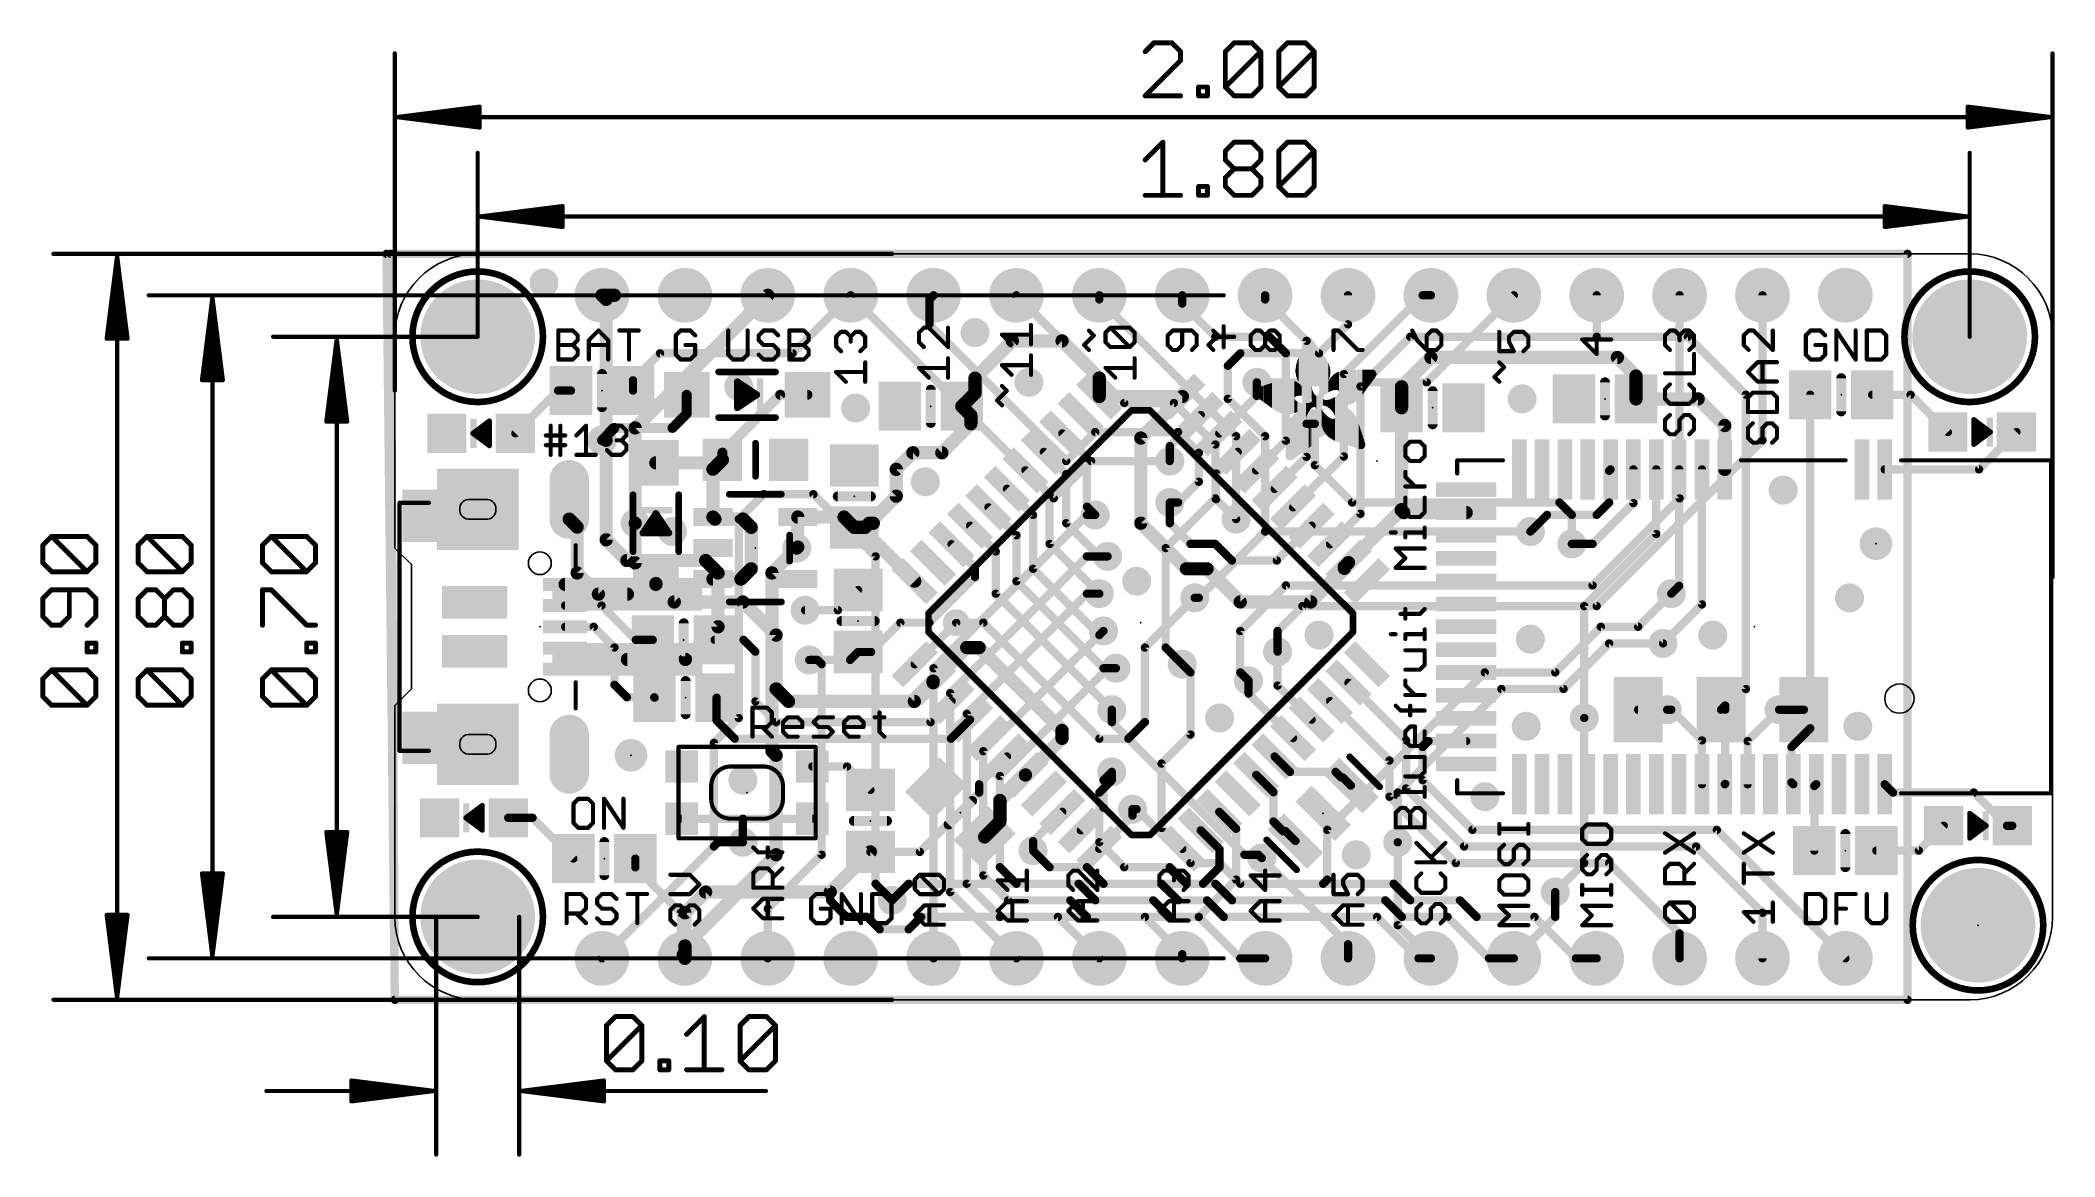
# Model space of a CAD drawing. Extents: x -10.9 to 50.9, y -4.8 to 29.4.
import ezdxf

# ---------------------------------------------------------------- set-up
doc = ezdxf.new("R2010")
doc.units = 0
for name, color, linetype in [('1', 12, 'CONTINUOUS'), ('16', 132, 'CONTINUOUS'), ('17', 110, 'CONTINUOUS'), ('18', 110, 'CONTINUOUS'), ('20', 53, 'CONTINUOUS'), ('21', 40, 'CONTINUOUS'), ('23', 40, 'CONTINUOUS'), ('47', 253, 'CONTINUOUS')]:
    doc.layers.add(name, color=color, linetype=linetype)

# ---------------------------------------------------------------- blocks, each defined once
blk = doc.blocks.new('RECT')
blk.add_solid([(-0.5, -0.5), (0.5, -0.5), (-0.5, 0.5), (0.5, 0.5)])
blk = doc.blocks.new('ROUNDP')
at = {"const_width": 0.5}
blk.add_lwpolyline([(0, -0.25, 1), (0, 0.25, 1), (0, -0.25)], format="xyb", dxfattribs=at)
blk = doc.blocks.new('PIE')
at = {"const_width": 0.5}
blk.add_lwpolyline([(0, -0.25, 1), (0, 0.25, 1), (0, -0.25)], format="xyb", dxfattribs=at)
blk = doc.blocks.new('OFFSETP100')
at = {"const_width": 1}
blk.add_lwpolyline([(0, 0), (1, 0)], dxfattribs=at)
at = {"const_width": 0.5}
for points in [[(0, 0.25, 1), (0, -0.25)], [(1, -0.25, 1), (1, 0.25)]]:
    blk.add_lwpolyline(points, format="xyb", dxfattribs=at)
blk = doc.blocks.new('SQUAREP')
blk.add_solid([(-0.5, -0.5), (0.5, -0.5), (-0.5, 0.5), (0.5, 0.5)])
blk = doc.blocks.new('ROUNDV')
at = {"const_width": 0.5}
blk.add_lwpolyline([(0, -0.25, 1), (0, 0.25, 1), (0, -0.25)], format="xyb", dxfattribs=at)

msp = doc.modelspace()

# ---------------------------------------------------------------- linework, layer by layer
at = {"layer": '1'}
for points, const_width in [([(-0.254, 22.86), (0, 0)], 0.254), ([(46.355, 22.86), (-0.254, 22.86)], 0.254), ([(46.355, 0), (46.355, 22.86)], 0.254), ([(6.731, 21.59), (6.35, 21.59)], 0.4064), ([(12.192, 19.812), (13.97, 21.59)], 0.254), ([(24.13, 21.336), (24.13, 21.59)], 0.254), ([(26.67, 21.463), (26.67, 21.59)], 0.254), ([(29.083, 19.177), (31.496, 21.59)], 0.254), ([(31.496, 21.59), (31.75, 21.59)], 0.254), ([(36.83, 21.59), (36.83, 20.32)], 0.254), ([(25.146, 20.32), (24.13, 21.336)], 0.254), ([(27.94, 20.193), (26.67, 21.463)], 0.254), ([(18.923, 20.193), (17.78, 19.05)], 0.4064), ([(20.447, 20.193), (18.923, 20.193)], 0.4064), ([(20.447, 20.193), (21.5872, 19.0528)], 0.4064), ([(26.797, 20.32), (25.146, 20.32)], 0.254), ([(27.305, 19.812), (26.797, 20.32)], 0.254), ([(29.591, 18.796), (31.115, 20.32)], 0.254), ([(31.115, 20.32), (36.83, 20.32)], 0.254), ([(36.83, 20.32), (39.624, 20.32)], 0.254), ([(39.624, 20.32), (41.402, 18.542)], 0.254), ([(7.3, 18.984), (8.128, 19.812)], 0.254), ([(8.128, 19.812), (12.192, 19.812)], 0.254), ([(27.305, 17.1334), (27.305, 19.812)], 0.254), ([(27.94, 17.653), (27.94, 20.193)], 0.254), ([(31.75, 19.685), (30.851, 18.786)], 0.4064), ([(37.465, 19.685), (31.75, 19.685)], 0.4064), ([(38.034, 19.116), (37.465, 19.685)], 0.4064), ([(17.78, 19.05), (17.78, 18.593)], 0.4064), ([(21.5872, 19.0528), (21.5872, 18.4866)], 0.4064), ([(29.083, 16.6486), (29.083, 19.177)], 0.254), ([(38.034, 18.415), (38.034, 19.116)], 0.4064), ([(3.695, 17.359), (5.005, 18.669)], 0.254), ([(5.005, 18.669), (5.4, 18.669)], 0.254), ([(7.3, 18.669), (7.3, 18.984)], 0.254), ([(8.945, 18.542), (8.945, 17.962)], 0.3048), ([(10.038, 16.769), (11.811, 18.542)], 0.3048), ([(11.811, 18.542), (12.645, 18.542)], 0.3048), ([(17.78, 18.593), (17.375, 18.188)], 0.4064), ([(21.5872, 18.4866), (24.1328, 18.4866)], 0.4064), ([(24.1328, 18.4866), (22.86, 17.2139)], 0.4064), ([(25.2642, 17.3553), (26.416, 18.5071)], 0.254), ([(26.416, 18.5071), (26.416, 18.923)], 0.254), ([(29.591, 14.8939), (29.591, 18.796)], 0.254), ([(30.851, 18.786), (30.851, 18.144)], 0.4064), ([(39.939, 18.415), (38.034, 18.415)], 0.4064), ([(40.756, 17.598), (39.939, 18.415)], 0.4064), ([(41.402, 18.542), (41.402, 9.525)], 0.254), ([(43.373, 18.542), (43.373, 8.321)], 0.254), ([(45.273, 18.542), (46.448, 18.542)], 0.254), ([(46.448, 18.542), (47.591, 17.399)], 0.254), ([(8.945, 17.962), (8.509, 17.526)], 0.3048), ([(17.653, 17.91), (17.375, 18.188)], 0.4064), ([(17.653, 17.653), (17.653, 17.91)], 0.4064), ([(24.6985, 17.921), (23.749, 16.9715)], 0.254), ([(30.851, 18.144), (30.851, 15.0225)], 0.4064), ([(6.731, 17.526), (6.35, 17.145)], 0.3048), ([(8.509, 17.526), (6.731, 17.526)], 0.3048), ([(16.764, 16.764), (17.653, 17.653)], 0.4064), ([(20.4558, 17.3553), (21.209, 16.6021)], 0.254), ([(22.86, 17.2139), (22.86, 14.605)], 0.4064), ([(27.94, 16.637), (27.94, 17.653)], 0.254), ([(27.94, 17.653), (28.194, 17.653)], 0.254), ([(40.756, 16.255), (40.756, 17.598)], 0.4064), ([(48.547, 16.255), (49.691, 17.399)], 0.254), ([(9.7489, 16.2609), (10.038, 16.55)], 0.4064), ([(9.943, 16.455), (10.038, 16.55)], 0.4064), ([(10.038, 16.55), (10.038, 16.769)], 0.3048), ([(15.875, 16.764), (15.367, 16.256)], 0.4064), ([(15.875, 16.764), (16.764, 16.764)], 0.4064), ([(19.8902, 16.7896), (20.574, 16.1057)], 0.254), ([(21.209, 16.6021), (21.209, 15.113)], 0.254), ([(23.749, 16.9715), (23.749, 16.51)], 0.254), ([(25.1693, 16.129), (25.8298, 16.7896)], 0.254), ([(26.3955, 16.2239), (27.305, 17.1334)], 0.254), ([(26.9612, 15.6582), (27.94, 16.637)], 0.254), ([(27.5269, 15.0925), (29.083, 16.6486)], 0.254), ([(8.001, 16.455), (9.943, 16.455)], 0.4064), ([(9.7489, 14.793), (9.7489, 16.2609)], 0.4064), ([(15.367, 16.256), (15.367, 15.4339)], 0.4064), ([(19.3245, 16.2239), (20.066, 15.4824)], 0.254), ([(20.574, 16.1057), (20.574, 14.605)], 0.254), ([(25.1693, 15.3437), (25.1693, 16.129)], 0.254), ([(37.211, 16.21), (37.256, 16.255)], 0.254), ([(37.211, 15.24), (37.211, 16.21)], 0.254), ([(37.956, 15.223), (37.956, 16.255)], 0.254), ([(38.656, 16.255), (38.656, 14.272)], 0.254), ([(39.356, 16.255), (39.356, 12.686)], 0.254), ([(40.056, 16.255), (40.056, 12.116)], 0.254), ([(45.656, 16.255), (48.547, 16.255)], 0.254), ([(15.367, 15.4339), (14.5371, 14.604)], 0.4064), ([(18.7588, 15.6582), (19.558, 14.859)], 0.254), ([(20.066, 15.4824), (20.066, 13.97)], 0.254), ([(25.781, 14.732), (25.1693, 15.3437)], 0.254), ([(9.8099, 14.732), (9.7489, 14.793)], 0.4064), ([(10.668, 14.732), (9.8099, 14.732)], 0.4064), ([(10.922, 14.478), (10.668, 14.732)], 0.4064), ([(12.3491, 14.793), (13.766, 14.793)], 0.4064), ([(12.3491, 14.793), (12.3491, 13.8731)], 0.4064), ([(13.766, 14.793), (14.082, 14.477)], 0.4064), ([(18.1931, 15.0925), (19.05, 14.2356)], 0.254), ([(19.558, 14.859), (19.558, 13.208)], 0.254), ([(21.209, 15.113), (21.463, 14.859)], 0.254), ([(23.749, 14.605), (23.749, 15.24)], 0.254), ([(29.591, 14.8939), (28.6583, 13.9612)], 0.254), ([(30.8377, 15.0093), (29.224, 13.3955)], 0.4064), ([(30.851, 15.0225), (30.8377, 15.0093)], 0.4064), ([(30.917, 14.93), (30.8377, 15.0093)], 0.4064), ([(32.831, 14.93), (30.917, 14.93)], 0.4064), ([(34.798, 14.351), (35.306, 14.859)], 0.254), ([(35.306, 14.859), (36.83, 14.859)], 0.254), ([(36.703, 13.97), (37.956, 15.223)], 0.254), ([(36.83, 14.859), (37.211, 15.24)], 0.254), ([(7.366, 14.605), (7.366, 13.39)], 0.4064), ([(10.922, 13.208), (10.922, 14.478)], 0.4064), ([(14.2831, 14.477), (14.082, 14.477)], 0.4064), ([(14.4101, 14.477), (14.082, 14.477)], 0.4064), ([(15.9304, 12.8298), (14.2831, 14.477)], 0.4064), ([(14.5371, 14.604), (14.4101, 14.477)], 0.4064), ([(14.6641, 14.604), (14.5371, 14.604)], 0.4064), ([(17.6274, 14.5268), (18.415, 13.7393)], 0.254), ([(19.05, 14.2356), (19.05, 12.827)], 0.254), ([(20.574, 14.605), (21.59, 13.589)], 0.254), ([(22.86, 14.605), (24.257, 13.208)], 0.4064), ([(24.384, 13.97), (23.749, 14.605)], 0.254), ([(27.0277, 13.462), (28.0926, 14.5268)], 0.254), ([(38.656, 14.272), (36.449, 12.065)], 0.254), ([(7.366, 13.39), (8.001, 12.755)], 0.4064), ([(12.3491, 13.8731), (12.319, 13.843)], 0.4064), ([(17.0617, 13.9612), (17.78, 13.2429)], 0.254), ([(18.415, 13.7393), (18.415, 12.446)], 0.254), ([(20.066, 13.97), (21.59, 12.446)], 0.254), ([(21.59, 13.589), (21.844, 13.589)], 0.254), ([(25.146, 13.97), (24.384, 13.97)], 0.254), ([(25.654, 13.462), (25.146, 13.97)], 0.254), ([(27.0277, 13.462), (25.654, 13.462)], 0.254), ([(29.097, 13.2685), (29.224, 13.3955)], 0.4064), ([(36.068, 13.97), (36.703, 13.97)], 0.254), ([(9.7489, 12.893), (10.607, 12.893)], 0.4064), ([(10.607, 12.893), (10.922, 13.208)], 0.4064), ([(17.78, 12.954), (16.383, 11.557)], 0.254), ([(17.78, 13.2429), (17.78, 12.954)], 0.254), ([(19.558, 13.208), (21.59, 11.176)], 0.254), ([(24.257, 13.208), (24.892, 13.208)], 0.4064), ([(24.892, 13.208), (25.908, 12.192)], 0.4064), ([(28.067, 12.192), (29.097, 13.222)], 0.4064), ([(29.097, 13.222), (29.097, 13.2685)], 0.4064), ([(5.22, 12.73), (8.001, 12.73)], 0.4064), ([(8.564, 12.192), (8.001, 12.755)], 0.4064), ([(8.001, 12.73), (8.001, 12.755)], 0.4064), ([(10.668, 12.192), (8.564, 12.192)], 0.4064), ([(11.684, 11.176), (10.668, 12.192)], 0.4064), ([(13.5776, 11.938), (14.1974, 12.5578)], 0.254), ([(18.415, 12.446), (21.971, 8.89)], 0.254), ([(19.05, 12.827), (21.717, 10.16)], 0.254), ([(22.987, 10.795), (24.511, 12.319)], 0.254), ([(25.908, 12.192), (28.067, 12.192)], 0.4064), ([(39.356, 12.686), (39.116, 12.446)], 0.254), ([(5.22, 12.08), (6.335, 12.08)], 0.254), ([(6.335, 12.08), (7.385, 11.03)], 0.254), ([(12.573, 11.938), (13.5776, 11.938)], 0.254), ([(36.449, 12.065), (36.449, 8.636)], 0.254), ([(40.056, 12.116), (38.862, 10.922)], 0.254), ([(5.22, 11.43), (6.096, 11.43)], 0.254), ([(6.096, 11.43), (6.731, 10.795)], 0.254), ([(7.385, 11.03), (7.904, 11.03)], 0.254), ([(9.804, 11.03), (10.687, 11.03)], 0.254), ([(10.687, 11.03), (11.049, 10.668)], 0.254), ([(11.684, 9.525), (11.684, 11.176)], 0.4064), ([(15.494, 11.557), (14.5948, 10.6578)], 0.254), ([(16.383, 11.557), (15.494, 11.557)], 0.254), ([(17.2031, 11.557), (15.9304, 10.2842)], 0.254), ([(17.2031, 11.557), (18.034, 11.557)], 0.254), ([(18.034, 11.557), (21.59, 8.001)], 0.254), ([(21.59, 11.176), (21.717, 11.303)], 0.254), ([(6.731, 10.795), (6.731, 9.652)], 0.254), ([(11.049, 10.668), (11.049, 9.144)], 0.254), ([(13.9536, 10.414), (12.7, 10.414)], 0.254), ([(14.1974, 10.6578), (13.9536, 10.414)], 0.254), ([(14.5948, 10.6578), (14.1974, 10.6578)], 0.254), ([(17.526, 10.795), (16.496, 9.765)], 0.4064), ([(17.907, 10.795), (17.526, 10.795)], 0.4064), ([(20.447, 8.255), (17.907, 10.795)], 0.4064), ([(22.987, 8.509), (22.987, 10.795)], 0.254), ([(27.051, 10.668), (27.051, 9.6287)], 0.254), ([(16.496, 9.7185), (15.9215, 9.144)], 0.4064), ([(16.496, 9.765), (16.496, 9.7185)], 0.4064), ([(21.717, 10.16), (22.098, 10.16)], 0.254), ([(24.384, 10.033), (24.13, 10.287)], 0.254), ([(24.384, 8.128), (24.384, 10.033)], 0.254), ([(26.162, 9.3864), (26.162, 9.779)], 0.254), ([(6.731, 9.652), (7.112, 9.271)], 0.254), ([(7.112, 9.271), (7.9505, 9.271)], 0.254), ([(7.9505, 9.271), (7.9618, 9.2597)], 0.254), ([(9.8618, 9.2597), (9.8618, 8.5532)], 0.254), ([(11.049, 9.144), (11.684, 8.509)], 0.254), ([(12.065, 9.144), (11.684, 9.525)], 0.4064), ([(15.9215, 9.144), (12.065, 9.144)], 0.4064), ([(16.4179, 8.509), (17.0617, 9.1528)], 0.254), ([(27.5269, 8.0215), (26.162, 9.3864)], 0.254), ([(28.0926, 8.5872), (27.051, 9.6287)], 0.254), ([(28.6583, 9.1528), (30.48, 7.3311)], 0.254), ([(29.224, 9.7185), (30.988, 7.9545)], 0.254), ([(41.402, 9.525), (40.767, 8.89)], 0.254), ([(9.8618, 8.5532), (10.414, 8.001)], 0.254), ([(17.0413, 8.001), (17.6274, 8.5872)], 0.254), ([(39.116, 8.89), (38.989, 8.89)], 0.254), ([(40.056, 7.95), (39.116, 8.89)], 0.254), ([(40.767, 8.89), (40.767, 6.616)], 0.254), ([(41.456, 7.928), (42.418, 8.89)], 0.254), ([(10.414, 8.001), (17.0413, 8.001)], 0.254), ([(11.684, 8.509), (16.4179, 8.509)], 0.254), ([(19.3245, 6.8901), (20.447, 8.0126)], 0.4064), ([(20.447, 8.0126), (20.447, 8.255)], 0.4064), ([(21.59, 8.001), (22.479, 8.001)], 0.254), ([(22.479, 8.001), (22.987, 8.509)], 0.254), ([(23.495, 7.239), (24.384, 8.128)], 0.254), ([(30.988, 7.9545), (30.988, 6.477)], 0.254), ([(31.679, 7.93), (31.496, 7.747)], 0.254), ([(32.831, 7.93), (31.679, 7.93)], 0.254), ([(40.056, 6.605), (40.056, 7.95)], 0.254), ([(41.456, 6.605), (41.456, 7.928)], 0.254), ([(43.373, 8.321), (42.799, 7.747)], 0.254), ([(18.7588, 7.4558), (17.907, 6.604)], 0.254), ([(26.9612, 7.4558), (27.432, 6.985)], 0.254), ([(30.48, 7.3311), (30.48, 6.223)], 0.254), ([(31.496, 7.747), (31.496, 6.731)], 0.254), ([(42.799, 7.747), (42.799, 6.662)], 0.254), ([(12.795, 7.15), (13.8578, 7.15)], 0.254), ([(13.8578, 7.15), (14.5746, 6.4332)], 0.254), ([(18.542, 6.1076), (19.3245, 6.8901)], 0.4064), ([(21.717, 6.731), (21.971, 6.985)], 0.254), ([(21.717, 5.8885), (21.717, 6.731)], 0.254), ([(23.495, 5.2651), (23.495, 7.239)], 0.254), ([(26.3955, 6.8901), (26.924, 6.3616)], 0.254), ([(27.432, 6.985), (28.829, 6.985)], 0.254), ([(28.829, 6.985), (28.9965, 6.8175)], 0.254), ([(28.9965, 6.8175), (29.0425, 6.8175)], 0.254), ([(29.0425, 6.8175), (29.2965, 6.5635)], 0.254), ([(31.496, 6.731), (33.02, 5.207)], 0.254), ([(17.907, 6.35), (16.0902, 4.5332)], 0.254), ([(17.907, 6.604), (17.907, 6.35)], 0.254), ([(18.542, 5.4588), (18.542, 6.1076)], 0.4064), ([(26.924, 6.3616), (26.924, 5.461)], 0.254), ([(30.48, 6.223), (32.512, 4.191)], 0.254), ([(30.988, 6.477), (32.766, 4.699)], 0.254), ([(40.767, 6.616), (40.756, 6.605)], 0.254), ([(42.799, 6.662), (42.856, 6.605)], 0.254), ([(43.556, 6.605), (43.5, 6.549)], 0.254), ([(43.5, 6.549), (43.5, 4.572)], 0.254), ([(45.656, 6.605), (45.911, 6.35)], 0.254), ([(45.911, 6.35), (48.387, 6.35)], 0.254), ([(48.387, 6.35), (49.403, 5.334)], 0.254), ([(3.477, 5.577), (4.22, 5.577)], 0.254), ([(4.22, 5.577), (5.471, 4.326)], 0.254), ([(8.795, 5.55), (10.668, 5.55)], 0.254), ([(10.668, 4.826), (10.668, 5.55)], 0.254), ([(10.668, 5.55), (12.795, 5.55)], 0.254), ([(18.0734, 4.9902), (18.542, 5.4588)], 0.4064), ([(20.4558, 5.7587), (19.558, 4.8609)], 0.254), ([(21.0215, 5.193), (21.717, 5.8885)], 0.254), ([(21.5872, 4.6274), (22.606, 5.6461)], 0.254), ([(22.606, 5.6461), (22.606, 5.842)], 0.254), ([(25.2642, 5.7587), (25.781, 5.2419)], 0.254), ([(26.924, 5.461), (27.2185, 5.1665)], 0.254), ([(19.558, 4.8609), (19.558, 4.572)], 0.254), ([(23.495, 5.2651), (24.1328, 4.6274)], 0.254), ([(24.6985, 5.193), (25.273, 4.6185)], 0.254), ([(25.781, 5.2419), (25.781, 3.683)], 0.254), ([(27.2185, 5.1665), (27.2994, 5.1665)], 0.254), ([(27.2994, 5.1665), (27.5995, 4.8665)], 0.254), ([(30.734, 4.826), (30.734, 2.286)], 0.254), ([(33.02, 5.207), (40.513, 5.207)], 0.254), ([(40.513, 5.207), (44.45, 1.27)], 0.254), ([(46.702, 4.572), (47.464, 5.334)], 0.254), ([(49.403, 5.334), (49.564, 5.334)], 0.254), ([(7.371, 4.326), (7.371, 4.059)], 0.254), ([(14.5746, 4.5332), (13.3434, 3.302)], 0.4064), ([(16.0902, 4.5332), (14.5746, 4.5332)], 0.254), ([(25.273, 4.6185), (25.273, 4.064)], 0.254), ([(29.21, 1.7018), (26.5684, 4.3434)], 0.254), ([(32.766, 4.699), (39.878, 4.699)], 0.254), ([(39.878, 4.699), (41.91, 2.667)], 0.254), ([(45.4, 4.572), (46.702, 4.572)], 0.254), ([(7.371, 4.059), (8.763, 2.667)], 0.254), ([(25.781, 3.683), (24.638, 2.54)], 0.254), ([(25.273, 4.064), (24.765, 3.556)], 0.254), ([(32.512, 4.191), (37.211, 4.191)], 0.254), ([(37.211, 4.191), (39.37, 2.032)], 0.254), ([(9.525, 3.302), (8.89, 2.667)], 0.4064), ([(13.3434, 3.302), (9.525, 3.302)], 0.4064), ([(13.3434, 3.0396), (13.3434, 3.302)], 0.254), ([(13.843, 2.54), (13.3434, 3.0396)], 0.254), ([(15.748, 3.556), (15.24, 3.048)], 0.254), ([(24.765, 3.556), (15.748, 3.556)], 0.254), ([(35.56, 3.302), (35.56, 2.54)], 0.254), ([(8.763, 2.667), (8.763, 1.397)], 0.254), ([(8.89, 2.667), (8.89, 1.27)], 0.4064), ([(14.478, 2.54), (13.843, 2.54)], 0.254), ([(14.859, 2.159), (14.478, 2.54)], 0.254), ([(16.129, 2.54), (15.748, 2.159)], 0.254), ([(24.638, 2.54), (16.129, 2.54)], 0.254), ([(35.56, 2.54), (34.29, 1.27)], 0.254), ([(41.91, 2.667), (41.91, 1.27)], 0.254), ([(15.748, 2.159), (14.859, 2.159)], 0.254), ([(30.734, 2.286), (31.75, 1.27)], 0.254), ([(39.37, 2.032), (39.37, 1.27)], 0.254), ([(8.763, 1.397), (8.89, 1.27)], 0.254), ([(29.21, 1.7018), (29.21, 1.27)], 0.254), ([(0, 0), (46.355, 0)], 0.254)]:
    msp.add_lwpolyline(points, dxfattribs=dict(at, const_width=const_width))
for points, const_width in [([(-0.1905, 22.8607, 1), (-0.3175, 22.8593)], 0.127), ([(-0.254, 22.9235, 1), (-0.254, 22.7965)], 0.127), ([(46.4185, 22.86, 1), (46.2915, 22.86)], 0.127), ([(46.355, 22.7965, 1), (46.355, 22.9235)], 0.127), ([(6.35, 21.6916, 1), (6.35, 21.4884)], 0.2032), ([(6.731, 21.4884, 1), (6.731, 21.6916)], 0.2032), ([(14.0149, 21.5451, 1), (13.9251, 21.6349)], 0.127), ([(24.1935, 21.59, 1), (24.0665, 21.59)], 0.127), ([(26.7335, 21.59, 1), (26.6065, 21.59)], 0.127), ([(31.496, 21.6535, 1), (31.496, 21.5265)], 0.127), ([(31.5409, 21.5451, 1), (31.4511, 21.6349)], 0.127), ([(31.75, 21.5265, 1), (31.75, 21.6535)], 0.127), ([(36.8935, 21.59, 1), (36.7665, 21.59)], 0.127), ([(24.1749, 21.3809, 1), (24.0851, 21.2911)], 0.127), ([(24.0665, 21.336, 1), (24.1935, 21.336)], 0.127), ([(26.7149, 21.5079, 1), (26.6251, 21.4181)], 0.127), ([(26.6065, 21.463, 1), (26.7335, 21.463)], 0.127), ([(18.923, 20.2946, 1), (18.923, 20.0914)], 0.2032), ([(18.9948, 20.1212, 1), (18.8512, 20.2648)], 0.2032), ([(20.5188, 20.2648, 1), (20.3752, 20.1212)], 0.2032), ([(20.447, 20.0914, 1), (20.447, 20.2946)], 0.2032), ([(25.146, 20.3835, 1), (25.146, 20.2565)], 0.127), ([(25.1011, 20.2751, 1), (25.1909, 20.3649)], 0.127), ([(26.8419, 20.3649, 1), (26.7521, 20.2751)], 0.127), ([(26.797, 20.2565, 1), (26.797, 20.3835)], 0.127), ([(31.115, 20.3835, 1), (31.115, 20.2565)], 0.127), ([(31.1599, 20.2751, 1), (31.0701, 20.3649)], 0.127), ([(36.83, 20.3835, 1), (36.83, 20.2565)], 0.127), ([(36.7665, 20.32, 1), (36.8935, 20.32)], 0.127), ([(36.83, 20.2565, 1), (36.83, 20.3835)], 0.127), ([(39.6689, 20.3649, 1), (39.5791, 20.2751)], 0.127), ([(39.624, 20.2565, 1), (39.624, 20.3835)], 0.127), ([(8.128, 19.8755, 1), (8.128, 19.7485)], 0.127), ([(8.1729, 19.7671, 1), (8.0831, 19.8569)], 0.127), ([(12.1471, 19.8569, 1), (12.2369, 19.7671)], 0.127), ([(12.192, 19.7485, 1), (12.192, 19.8755)], 0.127), ([(27.3685, 19.812, 1), (27.2415, 19.812)], 0.127), ([(27.2601, 19.7671, 1), (27.3499, 19.8569)], 0.127), ([(28.0035, 20.193, 1), (27.8765, 20.193)], 0.127), ([(27.8951, 20.1481, 1), (27.9849, 20.2379)], 0.127), ([(31.75, 19.7866, 1), (31.75, 19.5834)], 0.2032), ([(31.8218, 19.6132, 1), (31.6782, 19.7568)], 0.2032), ([(37.5368, 19.7568, 1), (37.3932, 19.6132)], 0.2032), ([(37.465, 19.5834, 1), (37.465, 19.7866)], 0.2032), ([(17.8816, 19.05, 1), (17.6784, 19.05)], 0.2032), ([(17.7082, 19.1218, 1), (17.8518, 18.9782)], 0.2032), ([(21.6888, 19.0528, 1), (21.4856, 19.0528)], 0.2032), ([(21.5154, 18.981, 1), (21.659, 19.1246)], 0.2032), ([(29.1465, 19.177, 1), (29.0195, 19.177)], 0.127), ([(29.0381, 19.2219, 1), (29.1279, 19.1321)], 0.127), ([(38.1356, 19.116, 1), (37.9324, 19.116)], 0.2032), ([(37.9622, 19.0442, 1), (38.1058, 19.1878)], 0.2032), ([(5.005, 18.7325, 1), (5.005, 18.6055)], 0.127), ([(5.0499, 18.6241, 1), (4.9601, 18.7139)], 0.127), ([(5.4, 18.6055, 1), (5.4, 18.7325)], 0.127), ([(7.3635, 18.984, 1), (7.2365, 18.984)], 0.127), ([(7.2551, 19.0289, 1), (7.3449, 18.9391)], 0.127), ([(7.2365, 18.669, 1), (7.3635, 18.669)], 0.127), ([(9.0212, 18.542, 1), (8.8688, 18.542)], 0.1524), ([(11.811, 18.6182, 1), (11.811, 18.4658)], 0.1524), ([(11.8649, 18.4881, 1), (11.7571, 18.5959)], 0.1524), ([(12.645, 18.4658, 1), (12.645, 18.6182)], 0.1524), ([(17.6784, 18.593, 1), (17.8816, 18.593)], 0.2032), ([(17.8518, 18.5212, 1), (17.7082, 18.6648)], 0.2032), ([(21.5872, 18.5882, 1), (21.5872, 18.385)], 0.2032), ([(21.4856, 18.4866, 1), (21.6888, 18.4866)], 0.2032), ([(24.2046, 18.4148, 1), (24.0609, 18.5585)], 0.2032), ([(24.1328, 18.385, 1), (24.1328, 18.5882)], 0.2032), ([(26.4795, 18.923, 1), (26.3525, 18.923)], 0.127), ([(26.3525, 18.5071, 1), (26.4795, 18.5071)], 0.127), ([(26.4609, 18.4622, 1), (26.3711, 18.552)], 0.127), ([(29.6545, 18.796, 1), (29.5275, 18.796)], 0.127), ([(29.5461, 18.8409, 1), (29.6359, 18.7511)], 0.127), ([(30.9526, 18.786, 1), (30.7494, 18.786)], 0.2032), ([(30.7792, 18.8578, 1), (30.9228, 18.7142)], 0.2032), ([(38.034, 18.5166, 1), (38.034, 18.3134)], 0.2032), ([(40.0108, 18.4868, 1), (39.8672, 18.3432)], 0.2032), ([(39.939, 18.3134, 1), (39.939, 18.5166)], 0.2032), ([(41.4655, 18.542, 1), (41.3385, 18.542)], 0.127), ([(41.3571, 18.4971, 1), (41.4469, 18.5869)], 0.127), ([(43.4365, 18.542, 1), (43.3095, 18.542)], 0.127), ([(45.273, 18.6055, 1), (45.273, 18.4785)], 0.127), ([(46.4929, 18.5869, 1), (46.4031, 18.4971)], 0.127), ([(46.448, 18.4785, 1), (46.448, 18.6055)], 0.127), ([(8.8688, 17.962, 1), (9.0212, 17.962)], 0.1524), ([(8.9989, 17.9081, 1), (8.8911, 18.0159)], 0.1524), ([(17.4468, 18.2598, 1), (17.3032, 18.1162)], 0.2032), ([(17.3032, 18.2598, 1), (17.4468, 18.1162)], 0.2032), ([(17.7546, 17.91, 1), (17.5514, 17.91)], 0.2032), ([(17.5812, 17.8382, 1), (17.7248, 17.9818)], 0.2032), ([(24.7434, 17.8761, 1), (24.6536, 17.9659)], 0.127), ([(30.9526, 18.144, 1), (30.7494, 18.144)], 0.2032), ([(30.7494, 18.144, 1), (30.9526, 18.144)], 0.2032), ([(37.9324, 18.415, 1), (38.1356, 18.415)], 0.2032), ([(3.6501, 17.4039, 1), (3.7399, 17.3141)], 0.127), ([(6.731, 17.6022, 1), (6.731, 17.4498)], 0.1524), ([(6.7849, 17.4721, 1), (6.6771, 17.5799)], 0.1524), ([(8.4551, 17.5799, 1), (8.5629, 17.4721)], 0.1524), ([(8.509, 17.4498, 1), (8.509, 17.6022)], 0.1524), ([(17.5514, 17.653, 1), (17.7546, 17.653)], 0.2032), ([(17.7248, 17.5812, 1), (17.5812, 17.7248)], 0.2032), ([(20.5007, 17.4002, 1), (20.4109, 17.3104)], 0.127), ([(22.9616, 17.2139, 1), (22.7584, 17.2139)], 0.2032), ([(22.7882, 17.2857, 1), (22.9318, 17.142)], 0.2032), ([(25.2193, 17.4002, 1), (25.3091, 17.3104)], 0.127), ([(28.0035, 17.653, 1), (27.8765, 17.653)], 0.127), ([(27.94, 17.7165, 1), (27.94, 17.5895)], 0.127), ([(27.8765, 17.653, 1), (28.0035, 17.653)], 0.127), ([(28.194, 17.5895, 1), (28.194, 17.7165)], 0.127), ([(40.8576, 17.598, 1), (40.6544, 17.598)], 0.2032), ([(40.6842, 17.5262, 1), (40.8278, 17.6698)], 0.2032), ([(47.5461, 17.3541, 1), (47.6359, 17.4439)], 0.127), ([(49.7359, 17.3541, 1), (49.6461, 17.4439)], 0.127), ([(6.2961, 17.1989, 1), (6.4039, 17.0911)], 0.1524), ([(10.1098, 16.4782, 1), (9.9662, 16.6218)], 0.2032), ([(10.1098, 16.4782, 1), (9.9662, 16.6218)], 0.2032), ([(10.1142, 16.769, 1), (9.9618, 16.769)], 0.1524), ([(9.9841, 16.8229, 1), (10.0919, 16.7151)], 0.1524), ([(15.875, 16.8656, 1), (15.875, 16.6624)], 0.2032), ([(15.9468, 16.6922, 1), (15.8032, 16.8358)], 0.2032), ([(16.6922, 16.8358, 1), (16.8358, 16.6922)], 0.2032), ([(16.764, 16.6624, 1), (16.764, 16.8656)], 0.2032), ([(19.9351, 16.8345, 1), (19.8452, 16.7447)], 0.127), ([(21.2725, 16.6021, 1), (21.1455, 16.6021)], 0.127), ([(21.1641, 16.5572, 1), (21.2539, 16.647)], 0.127), ([(23.8125, 16.9715, 1), (23.6855, 16.9715)], 0.127), ([(23.7041, 17.0164, 1), (23.7939, 16.9266)], 0.127), ([(25.8747, 16.7447, 1), (25.7849, 16.8345)], 0.127), ([(27.2415, 17.1334, 1), (27.3685, 17.1334)], 0.127), ([(27.3499, 17.0885, 1), (27.2601, 17.1783)], 0.127), ([(27.8765, 16.637, 1), (28.0035, 16.637)], 0.127), ([(27.9849, 16.5921, 1), (27.8951, 16.6819)], 0.127), ([(29.0195, 16.6486, 1), (29.1465, 16.6486)], 0.127), ([(29.1279, 16.6037, 1), (29.0381, 16.6935)], 0.127), ([(8.001, 16.5566, 1), (8.001, 16.3534)], 0.2032), ([(9.8505, 16.2609, 1), (9.6473, 16.2609)], 0.2032), ([(9.6771, 16.3327, 1), (9.8207, 16.1891)], 0.2032), ([(9.8712, 16.5268, 1), (10.0148, 16.3832)], 0.2032), ([(9.943, 16.3534, 1), (9.943, 16.5566)], 0.2032), ([(9.9618, 16.55, 1), (10.1142, 16.55)], 0.1524), ([(15.4686, 16.256, 1), (15.2654, 16.256)], 0.2032), ([(15.2952, 16.3278, 1), (15.4388, 16.1842)], 0.2032), ([(19.3694, 16.2688, 1), (19.2796, 16.179)], 0.127), ([(20.6375, 16.1057, 1), (20.5105, 16.1057)], 0.127), ([(20.5291, 16.0608, 1), (20.6189, 16.1506)], 0.127), ([(23.6855, 16.51, 1), (23.8125, 16.51)], 0.127), ([(25.2328, 16.129, 1), (25.1058, 16.129)], 0.127), ([(25.1244, 16.1739, 1), (25.2142, 16.0841)], 0.127), ([(26.3506, 16.2688, 1), (26.4404, 16.179)], 0.127), ([(37.2745, 16.21, 1), (37.1475, 16.21)], 0.127), ([(37.1661, 16.2549, 1), (37.2559, 16.1651)], 0.127), ([(37.3009, 16.2101, 1), (37.2111, 16.2999)], 0.127), ([(38.0195, 16.255, 1), (37.8925, 16.255)], 0.127), ([(38.7195, 16.255, 1), (38.5925, 16.255)], 0.127), ([(39.4195, 16.255, 1), (39.2925, 16.255)], 0.127), ([(40.1195, 16.255, 1), (39.9925, 16.255)], 0.127), ([(40.6544, 16.255, 1), (40.8576, 16.255)], 0.2032), ([(45.656, 16.3185, 1), (45.656, 16.1915)], 0.127), ([(48.5021, 16.2999, 1), (48.5919, 16.2101)], 0.127), ([(48.547, 16.1915, 1), (48.547, 16.3185)], 0.127), ([(15.2654, 15.4339, 1), (15.4686, 15.4339)], 0.2032), ([(15.4388, 15.362, 1), (15.2952, 15.5057)], 0.2032), ([(18.8037, 15.7031, 1), (18.7139, 15.6133)], 0.127), ([(20.1295, 15.4824, 1), (20.0025, 15.4824)], 0.127), ([(20.0211, 15.4375, 1), (20.1109, 15.5273)], 0.127), ([(25.2142, 15.3886, 1), (25.1244, 15.2988)], 0.127), ([(26.9163, 15.7031, 1), (27.0061, 15.6133)], 0.127), ([(9.6473, 14.793, 1), (9.8505, 14.793)], 0.2032), ([(9.8207, 14.8648, 1), (9.6771, 14.7212)], 0.2032), ([(9.8099, 14.8336, 1), (9.8099, 14.6304)], 0.2032), ([(9.7381, 14.6602, 1), (9.8817, 14.8038)], 0.2032), ([(10.7398, 14.8038, 1), (10.5962, 14.6602)], 0.2032), ([(10.668, 14.6304, 1), (10.668, 14.8336)], 0.2032), ([(12.3491, 14.8946, 1), (12.3491, 14.6914)], 0.2032), ([(12.4507, 14.793, 1), (12.2475, 14.793)], 0.2032), ([(13.8378, 14.8648, 1), (13.6942, 14.7212)], 0.2032), ([(13.766, 14.6914, 1), (13.766, 14.8946)], 0.2032), ([(18.238, 15.1374, 1), (18.1482, 15.0476)], 0.127), ([(19.6215, 14.859, 1), (19.4945, 14.859)], 0.127), ([(19.5131, 14.8141, 1), (19.6029, 14.9039)], 0.127), ([(21.2539, 15.1579, 1), (21.1641, 15.0681)], 0.127), ([(21.1455, 15.113, 1), (21.2725, 15.113)], 0.127), ([(21.4181, 14.8141, 1), (21.5079, 14.9039)], 0.127), ([(23.8125, 15.24, 1), (23.6855, 15.24)], 0.127), ([(25.1058, 15.3437, 1), (25.2328, 15.3437)], 0.127), ([(25.7361, 14.6871, 1), (25.8259, 14.7769)], 0.127), ([(27.482, 15.1374, 1), (27.5718, 15.0476)], 0.127), ([(29.5275, 14.8939, 1), (29.6545, 14.8939)], 0.127), ([(29.6359, 14.849, 1), (29.5461, 14.9388)], 0.127), ([(30.9096, 15.0811, 1), (30.7659, 14.9374)], 0.2032), ([(30.7659, 15.0811, 1), (30.9096, 14.9374)], 0.2032), ([(30.7494, 15.0225, 1), (30.9526, 15.0225)], 0.2032), ([(30.9096, 14.9374, 1), (30.7659, 15.0811)], 0.2032), ([(30.9228, 14.9507, 1), (30.7792, 15.0944)], 0.2032), ([(30.917, 15.0316, 1), (30.917, 14.8284)], 0.2032), ([(30.8452, 14.8582, 1), (30.9888, 15.0018)], 0.2032), ([(32.831, 14.8284, 1), (32.831, 15.0316)], 0.2032), ([(35.306, 14.9225, 1), (35.306, 14.7955)], 0.127), ([(35.3509, 14.8141, 1), (35.2611, 14.9039)], 0.127), ([(36.7851, 14.9039, 1), (36.8749, 14.8141)], 0.127), ([(36.83, 14.7955, 1), (36.83, 14.9225)], 0.127), ([(37.1475, 15.24, 1), (37.2745, 15.24)], 0.127), ([(37.2559, 15.1951, 1), (37.1661, 15.2849)], 0.127), ([(37.8925, 15.223, 1), (38.0195, 15.223)], 0.127), ([(38.0009, 15.1781, 1), (37.9111, 15.2679)], 0.127), ([(7.4676, 14.605, 1), (7.2644, 14.605)], 0.2032), ([(11.0236, 14.478, 1), (10.8204, 14.478)], 0.2032), ([(10.8502, 14.4062, 1), (10.9938, 14.5498)], 0.2032), ([(14.082, 14.5786, 1), (14.082, 14.3754)], 0.2032), ([(14.082, 14.5786, 1), (14.082, 14.3754)], 0.2032), ([(14.0102, 14.4052, 1), (14.1538, 14.5488)], 0.2032), ([(14.355, 14.5488, 1), (14.2113, 14.4052)], 0.2032), ([(14.2831, 14.3754, 1), (14.2831, 14.5786)], 0.2032), ([(14.3383, 14.5488, 1), (14.482, 14.4052)], 0.2032), ([(14.4101, 14.3754, 1), (14.4101, 14.5786)], 0.2032), ([(14.5371, 14.7056, 1), (14.5371, 14.5024)], 0.2032), ([(14.4653, 14.6758, 1), (14.609, 14.5322)], 0.2032), ([(14.609, 14.5322, 1), (14.4653, 14.6758)], 0.2032), ([(14.6641, 14.5024, 1), (14.6641, 14.7056)], 0.2032), ([(17.6723, 14.5717, 1), (17.5825, 14.4819)], 0.127), ([(19.1135, 14.2356, 1), (18.9865, 14.2356)], 0.127), ([(19.0051, 14.1907, 1), (19.0949, 14.2805)], 0.127), ([(20.6189, 14.6499, 1), (20.5291, 14.5601)], 0.127), ([(20.5105, 14.605, 1), (20.6375, 14.605)], 0.127), ([(22.7584, 14.605, 1), (22.9616, 14.605)], 0.2032), ([(22.9318, 14.6768, 1), (22.7882, 14.5332)], 0.2032), ([(23.7939, 14.6499, 1), (23.7041, 14.5601)], 0.127), ([(23.6855, 14.605, 1), (23.8125, 14.605)], 0.127), ([(28.1375, 14.4819, 1), (28.0477, 14.5717)], 0.127), ([(34.7531, 14.3959, 1), (34.8429, 14.3061)], 0.127), ([(38.5925, 14.272, 1), (38.7195, 14.272)], 0.127), ([(38.7009, 14.2271, 1), (38.6111, 14.3169)], 0.127), ([(7.4378, 13.4618, 1), (7.2942, 13.3182)], 0.2032), ([(12.2472, 13.9148, 1), (12.3908, 13.7712)], 0.2032), ([(12.2475, 13.8731, 1), (12.4507, 13.8731)], 0.2032), ([(12.4209, 13.8013, 1), (12.2773, 13.9449)], 0.2032), ([(17.1066, 14.0061, 1), (17.0168, 13.9163)], 0.127), ([(18.4785, 13.7393, 1), (18.3515, 13.7393)], 0.127), ([(18.3701, 13.6944, 1), (18.4599, 13.7842)], 0.127), ([(20.1109, 14.0149, 1), (20.0211, 13.9251)], 0.127), ([(20.0025, 13.97, 1), (20.1295, 13.97)], 0.127), ([(21.59, 13.6525, 1), (21.59, 13.5255)], 0.127), ([(21.5451, 13.5441, 1), (21.6349, 13.6339)], 0.127), ([(21.844, 13.5255, 1), (21.844, 13.6525)], 0.127), ([(24.384, 14.0335, 1), (24.384, 13.9065)], 0.127), ([(24.3391, 13.9251, 1), (24.4289, 14.0149)], 0.127), ([(25.1909, 14.0149, 1), (25.1011, 13.9251)], 0.127), ([(25.146, 13.9065, 1), (25.146, 14.0335)], 0.127), ([(25.654, 13.5255, 1), (25.654, 13.3985)], 0.127), ([(27.0277, 13.3985, 1), (27.0277, 13.5255)], 0.127), ([(28.6134, 14.0061, 1), (28.7032, 13.9163)], 0.127), ([(29.2958, 13.3236, 1), (29.1521, 13.4673)], 0.2032), ([(36.068, 14.0335, 1), (36.068, 13.9065)], 0.127), ([(36.6581, 14.0149, 1), (36.7479, 13.9251)], 0.127), ([(36.703, 13.9065, 1), (36.703, 14.0335)], 0.127), ([(7.2644, 13.39, 1), (7.4676, 13.39)], 0.2032), ([(9.7489, 12.9946, 1), (9.7489, 12.7914)], 0.2032), ([(10.5352, 12.9648, 1), (10.6788, 12.8212)], 0.2032), ([(10.607, 12.7914, 1), (10.607, 12.9946)], 0.2032), ([(10.8204, 13.208, 1), (11.0236, 13.208)], 0.2032), ([(10.9938, 13.1362, 1), (10.8502, 13.2798)], 0.2032), ([(15.8585, 12.7579, 1), (16.0022, 12.9016)], 0.2032), ([(17.8435, 13.2429, 1), (17.7165, 13.2429)], 0.127), ([(17.7165, 12.954, 1), (17.8435, 12.954)], 0.127), ([(17.7351, 13.198, 1), (17.8249, 13.2878)], 0.127), ([(17.8249, 12.9091, 1), (17.7351, 12.9989)], 0.127), ([(19.6029, 13.2529, 1), (19.5131, 13.1631)], 0.127), ([(19.4945, 13.208, 1), (19.6215, 13.208)], 0.127), ([(24.257, 13.3096, 1), (24.257, 13.1064)], 0.2032), ([(24.1852, 13.1362, 1), (24.3288, 13.2798)], 0.2032), ([(24.9638, 13.2798, 1), (24.8202, 13.1362)], 0.2032), ([(24.892, 13.1064, 1), (24.892, 13.3096)], 0.2032), ([(25.6091, 13.4171, 1), (25.6989, 13.5069)], 0.127), ([(26.9828, 13.5069, 1), (27.0726, 13.4171)], 0.127), ([(29.0251, 13.3403, 1), (29.1688, 13.1966)], 0.2032), ([(29.1986, 13.2685, 1), (28.9954, 13.2685)], 0.2032), ([(28.9954, 13.222, 1), (29.1986, 13.222)], 0.2032), ([(29.1688, 13.1501, 1), (29.0251, 13.2938)], 0.2032), ([(29.1521, 13.4673, 1), (29.2958, 13.3236)], 0.2032), ([(5.22, 12.8316, 1), (5.22, 12.6284)], 0.2032), ([(8.1026, 12.755, 1), (7.8994, 12.755)], 0.2032), ([(7.8994, 12.73, 1), (8.1026, 12.73)], 0.2032), ([(8.0728, 12.8268, 1), (7.9292, 12.6832)], 0.2032), ([(7.9292, 12.6832, 1), (8.0728, 12.8268)], 0.2032), ([(8.001, 12.6284, 1), (8.001, 12.8316)], 0.2032), ([(8.564, 12.2936, 1), (8.564, 12.0904)], 0.2032), ([(8.4922, 12.1202, 1), (8.6358, 12.2638)], 0.2032), ([(10.7398, 12.2638, 1), (10.5962, 12.1202)], 0.2032), ([(10.668, 12.0904, 1), (10.668, 12.2936)], 0.2032), ([(14.2423, 12.5129, 1), (14.1525, 12.6027)], 0.127), ([(18.4599, 12.4909, 1), (18.3701, 12.4011)], 0.127), ([(18.3515, 12.446, 1), (18.4785, 12.446)], 0.127), ([(19.0949, 12.8719, 1), (19.0051, 12.7821)], 0.127), ([(18.9865, 12.827, 1), (19.1135, 12.827)], 0.127), ([(21.5451, 12.4011, 1), (21.6349, 12.4909)], 0.127), ([(24.5559, 12.2741, 1), (24.4661, 12.3639)], 0.127), ([(25.908, 12.2936, 1), (25.908, 12.0904)], 0.2032), ([(25.8362, 12.1202, 1), (25.9798, 12.2638)], 0.2032), ([(27.9952, 12.2638, 1), (28.1388, 12.1202)], 0.2032), ([(28.067, 12.0904, 1), (28.067, 12.2936)], 0.2032), ([(39.0711, 12.4909, 1), (39.1609, 12.4011)], 0.127), ([(39.2925, 12.686, 1), (39.4195, 12.686)], 0.127), ([(39.4009, 12.6411, 1), (39.3111, 12.7309)], 0.127), ([(5.22, 12.1435, 1), (5.22, 12.0165)], 0.127), ([(6.3799, 12.1249, 1), (6.2901, 12.0351)], 0.127), ([(6.335, 12.0165, 1), (6.335, 12.1435)], 0.127), ([(12.573, 12.0015, 1), (12.573, 11.8745)], 0.127), ([(13.5327, 11.9829, 1), (13.6225, 11.8931)], 0.127), ([(13.5776, 11.8745, 1), (13.5776, 12.0015)], 0.127), ([(36.5125, 12.065, 1), (36.3855, 12.065)], 0.127), ([(36.4041, 12.1099, 1), (36.4939, 12.0201)], 0.127), ([(39.9925, 12.116, 1), (40.1195, 12.116)], 0.127), ([(40.1009, 12.0711, 1), (40.0111, 12.1609)], 0.127), ([(5.22, 11.4935, 1), (5.22, 11.3665)], 0.127), ([(6.1409, 11.4749, 1), (6.0511, 11.3851)], 0.127), ([(6.096, 11.3665, 1), (6.096, 11.4935)], 0.127), ([(7.385, 11.0935, 1), (7.385, 10.9665)], 0.127), ([(7.3401, 10.9851, 1), (7.4299, 11.0749)], 0.127), ([(7.904, 10.9665, 1), (7.904, 11.0935)], 0.127), ([(9.804, 11.0935, 1), (9.804, 10.9665)], 0.127), ([(10.7319, 11.0749, 1), (10.6421, 10.9851)], 0.127), ([(10.687, 10.9665, 1), (10.687, 11.0935)], 0.127), ([(11.7856, 11.176, 1), (11.5824, 11.176)], 0.2032), ([(11.6122, 11.1042, 1), (11.7558, 11.2478)], 0.2032), ([(15.494, 11.6205, 1), (15.494, 11.4935)], 0.127), ([(15.5389, 11.5121, 1), (15.4491, 11.6019)], 0.127), ([(16.3381, 11.6019, 1), (16.4279, 11.5121)], 0.127), ([(16.383, 11.4935, 1), (16.383, 11.6205)], 0.127), ([(17.2031, 11.6205, 1), (17.2031, 11.4935)], 0.127), ([(17.248, 11.5121, 1), (17.1582, 11.6019)], 0.127), ([(18.0789, 11.6019, 1), (17.9891, 11.5121)], 0.127), ([(18.034, 11.4935, 1), (18.034, 11.6205)], 0.127), ([(21.5451, 11.2209, 1), (21.6349, 11.1311)], 0.127), ([(21.5451, 11.1311, 1), (21.6349, 11.2209)], 0.127), ([(21.7619, 11.2581, 1), (21.6721, 11.3479)], 0.127), ([(6.7945, 10.795, 1), (6.6675, 10.795)], 0.127), ([(6.6861, 10.7501, 1), (6.7759, 10.8399)], 0.127), ([(11.1125, 10.668, 1), (10.9855, 10.668)], 0.127), ([(11.0041, 10.6231, 1), (11.0939, 10.7129)], 0.127), ([(12.7, 10.4775, 1), (12.7, 10.3505)], 0.127), ([(13.9087, 10.4589, 1), (13.9985, 10.3691)], 0.127), ([(13.9536, 10.3505, 1), (13.9536, 10.4775)], 0.127), ([(14.1974, 10.7213, 1), (14.1974, 10.5943)], 0.127), ([(14.2423, 10.6129, 1), (14.1525, 10.7027)], 0.127), ([(14.5499, 10.7027, 1), (14.6397, 10.6129)], 0.127), ([(14.5948, 10.5943, 1), (14.5948, 10.7213)], 0.127), ([(17.526, 10.8966, 1), (17.526, 10.6934)], 0.2032), ([(17.5978, 10.7232, 1), (17.4542, 10.8668)], 0.2032), ([(17.9788, 10.8668, 1), (17.8352, 10.7232)], 0.2032), ([(17.907, 10.6934, 1), (17.907, 10.8966)], 0.2032), ([(23.0505, 10.795, 1), (22.9235, 10.795)], 0.127), ([(22.9421, 10.8399, 1), (23.0319, 10.7501)], 0.127), ([(27.1145, 10.668, 1), (26.9875, 10.668)], 0.127), ([(38.8171, 10.9669, 1), (38.9069, 10.8771)], 0.127), ([(15.8855, 10.3291, 1), (15.9753, 10.2393)], 0.127), ([(16.5976, 9.765, 1), (16.3944, 9.765)], 0.2032), ([(16.4242, 9.8369, 1), (16.5679, 9.6932)], 0.2032), ([(16.5679, 9.6467, 1), (16.4242, 9.7904)], 0.2032), ([(21.717, 10.2235, 1), (21.717, 10.0965)], 0.127), ([(21.6721, 10.1151, 1), (21.7619, 10.2049)], 0.127), ([(22.098, 10.0965, 1), (22.098, 10.2235)], 0.127), ([(24.1749, 10.3319, 1), (24.0851, 10.2421)], 0.127), ([(24.4475, 10.033, 1), (24.3205, 10.033)], 0.127), ([(24.3391, 9.9881, 1), (24.4289, 10.0779)], 0.127), ([(26.2255, 9.779, 1), (26.0985, 9.779)], 0.127), ([(6.7759, 9.6969, 1), (6.6861, 9.6071)], 0.127), ([(6.6675, 9.652, 1), (6.7945, 9.652)], 0.127), ([(7.112, 9.3345, 1), (7.112, 9.2075)], 0.127), ([(7.0671, 9.2261, 1), (7.1569, 9.3159)], 0.127), ([(7.9954, 9.3159, 1), (7.9056, 9.2261)], 0.127), ([(7.9169, 9.2148, 1), (8.0067, 9.3046)], 0.127), ([(7.9505, 9.2075, 1), (7.9505, 9.3345)], 0.127), ([(9.9253, 9.2597, 1), (9.7983, 9.2597)], 0.127), ([(11.0939, 9.1889, 1), (11.0041, 9.0991)], 0.127), ([(11.5824, 9.525, 1), (11.7856, 9.525)], 0.2032), ([(11.7558, 9.5968, 1), (11.6122, 9.4532)], 0.2032), ([(12.065, 9.2456, 1), (12.065, 9.0424)], 0.2032), ([(11.9932, 9.0722, 1), (12.1368, 9.2158)], 0.2032), ([(15.8497, 9.2158, 1), (15.9934, 9.0722)], 0.2032), ([(15.9215, 9.0424, 1), (15.9215, 9.2456)], 0.2032), ([(16.3944, 9.7185, 1), (16.5976, 9.7185)], 0.2032), ([(17.1066, 9.1079, 1), (17.0168, 9.1977)], 0.127), ([(26.2069, 9.4313, 1), (26.1171, 9.3415)], 0.127), ([(26.0985, 9.3864, 1), (26.2255, 9.3864)], 0.127), ([(27.0959, 9.6736, 1), (27.0061, 9.5838)], 0.127), ([(26.9875, 9.6287, 1), (27.1145, 9.6287)], 0.127), ([(28.7032, 9.1977, 1), (28.6134, 9.1079)], 0.127), ([(29.2689, 9.7634, 1), (29.1791, 9.6736)], 0.127), ([(41.3385, 9.525, 1), (41.4655, 9.525)], 0.127), ([(41.4469, 9.4801, 1), (41.3571, 9.5699)], 0.127), ([(9.9067, 8.5981, 1), (9.8169, 8.5083)], 0.127), ([(10.9855, 9.144, 1), (11.1125, 9.144)], 0.127), ([(17.6723, 8.5422, 1), (17.5825, 8.6321)], 0.127), ([(21.9261, 8.8451, 1), (22.0159, 8.9349)], 0.127), ([(28.0477, 8.5422, 1), (28.1375, 8.6321)], 0.127), ([(36.3855, 8.636, 1), (36.5125, 8.636)], 0.127), ([(38.989, 8.9535, 1), (38.989, 8.8265)], 0.127), ([(39.1609, 8.9349, 1), (39.0711, 8.8451)], 0.127), ([(39.116, 8.8265, 1), (39.116, 8.9535)], 0.127), ([(40.8305, 8.89, 1), (40.7035, 8.89)], 0.127), ([(40.7221, 8.9349, 1), (40.8119, 8.8451)], 0.127), ([(42.4629, 8.8451, 1), (42.3731, 8.9349)], 0.127), ([(9.7983, 8.5532, 1), (9.9253, 8.5532)], 0.127), ([(10.414, 8.0645, 1), (10.414, 7.9375)], 0.127), ([(10.3691, 7.9561, 1), (10.4589, 8.0459)], 0.127), ([(11.684, 8.5725, 1), (11.684, 8.4455)], 0.127), ([(11.6391, 8.4641, 1), (11.7289, 8.5539)], 0.127), ([(16.373, 8.5539, 1), (16.4628, 8.4641)], 0.127), ([(16.4179, 8.4455, 1), (16.4179, 8.5725)], 0.127), ([(16.9964, 8.0459, 1), (17.0862, 7.9561)], 0.127), ([(17.0413, 7.9375, 1), (17.0413, 8.0645)], 0.127), ([(20.5486, 8.255, 1), (20.3454, 8.255)], 0.2032), ([(20.3454, 8.0126, 1), (20.5486, 8.0126)], 0.2032), ([(20.3752, 8.1832, 1), (20.5188, 8.3268)], 0.2032), ([(20.5188, 7.9408, 1), (20.3752, 8.0845)], 0.2032), ([(21.59, 8.0645, 1), (21.59, 7.9375)], 0.127), ([(21.5451, 7.9561, 1), (21.6349, 8.0459)], 0.127), ([(22.4341, 8.0459, 1), (22.5239, 7.9561)], 0.127), ([(22.479, 7.9375, 1), (22.479, 8.0645)], 0.127), ([(22.9235, 8.509, 1), (23.0505, 8.509)], 0.127), ([(23.0319, 8.4641, 1), (22.9421, 8.5539)], 0.127), ([(24.3205, 8.128, 1), (24.4475, 8.128)], 0.127), ([(24.4289, 8.0831, 1), (24.3391, 8.1729)], 0.127), ([(27.482, 7.9766, 1), (27.5718, 8.0664)], 0.127), ([(31.0515, 7.9545, 1), (30.9245, 7.9545)], 0.127), ([(30.9431, 7.9096, 1), (31.0329, 7.9994)], 0.127), ([(31.679, 7.9935, 1), (31.679, 7.8665)], 0.127), ([(31.7239, 7.8851, 1), (31.6341, 7.9749)], 0.127), ([(32.831, 7.8665, 1), (32.831, 7.9935)], 0.127), ([(40.1195, 7.95, 1), (39.9925, 7.95)], 0.127), ([(40.0111, 7.9051, 1), (40.1009, 7.9949)], 0.127), ([(41.5195, 7.928, 1), (41.3925, 7.928)], 0.127), ([(41.4111, 7.9729, 1), (41.5009, 7.8831)], 0.127), ([(43.3095, 8.321, 1), (43.4365, 8.321)], 0.127), ([(43.4179, 8.2761, 1), (43.3281, 8.3659)], 0.127), ([(18.8037, 7.4109, 1), (18.7139, 7.5007)], 0.127), ([(27.0061, 7.5007, 1), (26.9163, 7.4109)], 0.127), ([(30.5435, 7.3311, 1), (30.4165, 7.3311)], 0.127), ([(30.4351, 7.2862, 1), (30.5249, 7.376)], 0.127), ([(31.5595, 7.747, 1), (31.4325, 7.747)], 0.127), ([(31.4511, 7.7919, 1), (31.5409, 7.7021)], 0.127), ([(42.8625, 7.747, 1), (42.7355, 7.747)], 0.127), ([(42.7541, 7.7919, 1), (42.8439, 7.7021)], 0.127), ([(12.795, 7.2135, 1), (12.795, 7.0865)], 0.127), ([(13.9027, 7.1949, 1), (13.8129, 7.1051)], 0.127), ([(13.8578, 7.0865, 1), (13.8578, 7.2135)], 0.127), ([(19.2526, 6.9619, 1), (19.3963, 6.8183)], 0.2032), ([(19.3963, 6.8183, 1), (19.2526, 6.9619)], 0.2032), ([(21.7805, 6.731, 1), (21.6535, 6.731)], 0.127), ([(21.6721, 6.7759, 1), (21.7619, 6.6861)], 0.127), ([(22.0159, 6.9401, 1), (21.9261, 7.0299)], 0.127), ([(23.5585, 7.239, 1), (23.4315, 7.239)], 0.127), ([(23.4501, 7.2839, 1), (23.5399, 7.1941)], 0.127), ([(26.4404, 6.935, 1), (26.3506, 6.8452)], 0.127), ([(27.432, 7.0485, 1), (27.432, 6.9215)], 0.127), ([(27.3871, 6.9401, 1), (27.4769, 7.0299)], 0.127), ([(28.8739, 7.0299, 1), (28.7841, 6.9401)], 0.127), ([(28.829, 6.9215, 1), (28.829, 7.0485)], 0.127), ([(28.9965, 6.881, 1), (28.9965, 6.754)], 0.127), ([(28.9516, 6.7726, 1), (29.0414, 6.8624)], 0.127), ([(29.0874, 6.8624, 1), (28.9976, 6.7726)], 0.127), ([(29.0425, 6.754, 1), (29.0425, 6.881)], 0.127), ([(31.5409, 6.7759, 1), (31.4511, 6.6861)], 0.127), ([(31.4325, 6.731, 1), (31.5595, 6.731)], 0.127), ([(14.5297, 6.3883, 1), (14.6195, 6.4781)], 0.127), ([(17.9705, 6.604, 1), (17.8435, 6.604)], 0.127), ([(17.8621, 6.6489, 1), (17.9519, 6.5591)], 0.127), ([(17.8435, 6.35, 1), (17.9705, 6.35)], 0.127), ([(17.9519, 6.3051, 1), (17.8621, 6.3949)], 0.127), ([(18.6436, 6.1076, 1), (18.4404, 6.1076)], 0.2032), ([(18.4702, 6.1795, 1), (18.6138, 6.0358)], 0.2032), ([(26.9875, 6.3616, 1), (26.8605, 6.3616)], 0.127), ([(26.8791, 6.3167, 1), (26.9689, 6.4065)], 0.127), ([(29.2516, 6.5186, 1), (29.3414, 6.6084)], 0.127), ([(30.5249, 6.2679, 1), (30.4351, 6.1781)], 0.127), ([(30.4165, 6.223, 1), (30.5435, 6.223)], 0.127), ([(31.0329, 6.5219, 1), (30.9431, 6.4321)], 0.127), ([(30.9245, 6.477, 1), (31.0515, 6.477)], 0.127), ([(39.9925, 6.605, 1), (40.1195, 6.605)], 0.127), ([(40.7111, 6.6499, 1), (40.8009, 6.5601)], 0.127), ([(40.7035, 6.616, 1), (40.8305, 6.616)], 0.127), ([(40.8119, 6.5711, 1), (40.7221, 6.6609)], 0.127), ([(41.3925, 6.605, 1), (41.5195, 6.605)], 0.127), ([(42.8439, 6.7069, 1), (42.7541, 6.6171)], 0.127), ([(42.7355, 6.662, 1), (42.8625, 6.662)], 0.127), ([(42.8111, 6.5601, 1), (42.9009, 6.6499)], 0.127), ([(43.5635, 6.549, 1), (43.4365, 6.549)], 0.127), ([(43.4551, 6.5939, 1), (43.5449, 6.5041)], 0.127), ([(43.6009, 6.5601, 1), (43.5111, 6.6499)], 0.127), ([(45.7009, 6.6499, 1), (45.6111, 6.5601)], 0.127), ([(45.911, 6.4135, 1), (45.911, 6.2865)], 0.127), ([(45.8661, 6.3051, 1), (45.9559, 6.3949)], 0.127), ([(48.4319, 6.3949, 1), (48.3421, 6.3051)], 0.127), ([(48.387, 6.2865, 1), (48.387, 6.4135)], 0.127), ([(3.477, 5.6405, 1), (3.477, 5.5135)], 0.127), ([(4.2649, 5.6219, 1), (4.1751, 5.5321)], 0.127), ([(4.22, 5.5135, 1), (4.22, 5.6405)], 0.127), ([(8.795, 5.6135, 1), (8.795, 5.4865)], 0.127), ([(10.7315, 5.55, 1), (10.6045, 5.55)], 0.127), ([(10.668, 5.6135, 1), (10.668, 5.4865)], 0.127), ([(10.668, 5.4865, 1), (10.668, 5.6135)], 0.127), ([(12.795, 5.4865, 1), (12.795, 5.6135)], 0.127), ([(18.4404, 5.4588, 1), (18.6436, 5.4588)], 0.2032), ([(18.6138, 5.3869, 1), (18.4702, 5.5306)], 0.2032), ([(20.5007, 5.7138, 1), (20.4109, 5.8036)], 0.127), ([(21.6535, 5.8885, 1), (21.7805, 5.8885)], 0.127), ([(21.7619, 5.8436, 1), (21.6721, 5.9334)], 0.127), ([(22.6695, 5.842, 1), (22.5425, 5.842)], 0.127), ([(22.5425, 5.6461, 1), (22.6695, 5.6461)], 0.127), ([(22.6509, 5.6012, 1), (22.5611, 5.691)], 0.127), ([(25.3091, 5.8036, 1), (25.2193, 5.7138)], 0.127), ([(26.9689, 5.5059, 1), (26.8791, 5.4161)], 0.127), ([(18.0016, 5.062, 1), (18.1453, 4.9184)], 0.2032), ([(19.6215, 4.8609, 1), (19.4945, 4.8609)], 0.127), ([(19.5131, 4.9058, 1), (19.6029, 4.816)], 0.127), ([(20.9766, 5.2379, 1), (21.0664, 5.1481)], 0.127), ([(23.5399, 5.31, 1), (23.4501, 5.2202)], 0.127), ([(23.4315, 5.2651, 1), (23.5585, 5.2651)], 0.127), ([(24.7434, 5.2379, 1), (24.6536, 5.1481)], 0.127), ([(25.8445, 5.2419, 1), (25.7175, 5.2419)], 0.127), ([(25.7361, 5.197, 1), (25.8259, 5.2868)], 0.127), ([(26.8605, 5.461, 1), (26.9875, 5.461)], 0.127), ([(27.2185, 5.23, 1), (27.2185, 5.103)], 0.127), ([(27.1736, 5.1216, 1), (27.2634, 5.2114)], 0.127), ([(27.3443, 5.2114, 1), (27.2545, 5.1216)], 0.127), ([(27.2994, 5.103, 1), (27.2994, 5.23)], 0.127), ([(27.5546, 4.8216, 1), (27.6444, 4.9114)], 0.127), ([(30.7975, 4.826, 1), (30.6705, 4.826)], 0.127), ([(33.02, 5.2705, 1), (33.02, 5.1435)], 0.127), ([(32.9751, 5.1621, 1), (33.0649, 5.2519)], 0.127), ([(40.5579, 5.2519, 1), (40.4681, 5.1621)], 0.127), ([(40.513, 5.1435, 1), (40.513, 5.2705)], 0.127), ([(47.5089, 5.2891, 1), (47.4191, 5.3789)], 0.127), ([(49.403, 5.3975, 1), (49.403, 5.2705)], 0.127), ([(49.3581, 5.2891, 1), (49.4479, 5.3789)], 0.127), ([(49.564, 5.2705, 1), (49.564, 5.3975)], 0.127), ([(5.4261, 4.2811, 1), (5.5159, 4.3709)], 0.127), ([(7.4345, 4.326, 1), (7.3075, 4.326)], 0.127), ([(10.6045, 4.826, 1), (10.7315, 4.826)], 0.127), ([(14.6464, 4.4614, 1), (14.5028, 4.605)], 0.2032), ([(14.5746, 4.5967, 1), (14.5746, 4.4697)], 0.127), ([(16.0453, 4.5781, 1), (16.1351, 4.4883)], 0.127), ([(16.0902, 4.4697, 1), (16.0902, 4.5967)], 0.127), ([(19.4945, 4.572, 1), (19.6215, 4.572)], 0.127), ([(21.5423, 4.6723, 1), (21.6321, 4.5825)], 0.127), ([(24.0879, 4.5825, 1), (24.1777, 4.6723)], 0.127), ([(25.3365, 4.6185, 1), (25.2095, 4.6185)], 0.127), ([(25.2281, 4.5736, 1), (25.3179, 4.6634)], 0.127), ([(26.6133, 4.3883, 1), (26.5235, 4.2985)], 0.127), ([(32.766, 4.7625, 1), (32.766, 4.6355)], 0.127), ([(32.7211, 4.6541, 1), (32.8109, 4.7439)], 0.127), ([(39.9229, 4.7439, 1), (39.8331, 4.6541)], 0.127), ([(39.878, 4.6355, 1), (39.878, 4.7625)], 0.127), ([(43.4365, 4.572, 1), (43.5635, 4.572)], 0.127), ([(45.4, 4.6355, 1), (45.4, 4.5085)], 0.127), ([(46.6571, 4.6169, 1), (46.7469, 4.5271)], 0.127), ([(46.702, 4.5085, 1), (46.702, 4.6355)], 0.127), ([(7.4159, 4.1039, 1), (7.3261, 4.0141)], 0.127), ([(7.3075, 4.059, 1), (7.4345, 4.059)], 0.127), ([(25.2095, 4.064, 1), (25.3365, 4.064)], 0.127), ([(25.3179, 4.0191, 1), (25.2281, 4.1089)], 0.127), ([(25.7175, 3.683, 1), (25.8445, 3.683)], 0.127), ([(25.8259, 3.6381, 1), (25.7361, 3.7279)], 0.127), ([(32.512, 4.2545, 1), (32.512, 4.1275)], 0.127), ([(32.4671, 4.1461, 1), (32.5569, 4.2359)], 0.127), ([(37.2559, 4.2359, 1), (37.1661, 4.1461)], 0.127), ([(37.211, 4.1275, 1), (37.211, 4.2545)], 0.127), ([(9.525, 3.4036, 1), (9.525, 3.2004)], 0.2032), ([(9.5968, 3.2302, 1), (9.4532, 3.3738)], 0.2032), ([(13.2716, 3.3738, 1), (13.4152, 3.2302)], 0.2032), ([(13.4069, 3.302, 1), (13.2799, 3.302)], 0.127), ([(13.3883, 3.0845, 1), (13.2985, 2.9947)], 0.127), ([(13.2799, 3.0396, 1), (13.4069, 3.0396)], 0.127), ([(13.3434, 3.2004, 1), (13.3434, 3.4036)], 0.2032), ([(15.1951, 3.0929, 1), (15.2849, 3.0031)], 0.127), ([(15.748, 3.6195, 1), (15.748, 3.4925)], 0.127), ([(15.7929, 3.5111, 1), (15.7031, 3.6009)], 0.127), ([(24.7201, 3.6009, 1), (24.8099, 3.5111)], 0.127), ([(24.765, 3.4925, 1), (24.765, 3.6195)], 0.127), ([(35.6235, 3.302, 1), (35.4965, 3.302)], 0.127), ([(8.8265, 2.667, 1), (8.6995, 2.667)], 0.127), ([(8.7181, 2.6221, 1), (8.8079, 2.7119)], 0.127), ([(8.9916, 2.667, 1), (8.7884, 2.667)], 0.2032), ([(8.8182, 2.7388, 1), (8.9618, 2.5952)], 0.2032), ([(13.843, 2.6035, 1), (13.843, 2.4765)], 0.127), ([(13.7981, 2.4951, 1), (13.8879, 2.5849)], 0.127), ([(14.5229, 2.5849, 1), (14.4331, 2.4951)], 0.127), ([(14.478, 2.4765, 1), (14.478, 2.6035)], 0.127), ([(16.129, 2.6035, 1), (16.129, 2.4765)], 0.127), ([(16.1739, 2.4951, 1), (16.0841, 2.5849)], 0.127), ([(24.5931, 2.5849, 1), (24.6829, 2.4951)], 0.127), ([(24.638, 2.4765, 1), (24.638, 2.6035)], 0.127), ([(35.4965, 2.54, 1), (35.6235, 2.54)], 0.127), ([(35.6049, 2.4951, 1), (35.5151, 2.5849)], 0.127), ([(41.9735, 2.667, 1), (41.8465, 2.667)], 0.127), ([(41.8651, 2.6221, 1), (41.9549, 2.7119)], 0.127), ([(14.859, 2.2225, 1), (14.859, 2.0955)], 0.127), ([(14.8141, 2.1141, 1), (14.9039, 2.2039)], 0.127), ([(15.7031, 2.2039, 1), (15.7929, 2.1141)], 0.127), ([(15.748, 2.0955, 1), (15.748, 2.2225)], 0.127), ([(30.7789, 2.3309, 1), (30.6891, 2.2411)], 0.127), ([(30.6705, 2.286, 1), (30.7975, 2.286)], 0.127), ([(39.4335, 2.032, 1), (39.3065, 2.032)], 0.127), ([(39.3251, 1.9871, 1), (39.4149, 2.0769)], 0.127), ([(8.8079, 1.4419, 1), (8.7181, 1.3521)], 0.127), ([(8.6995, 1.397, 1), (8.8265, 1.397)], 0.127), ([(8.7884, 1.27, 1), (8.9916, 1.27)], 0.2032), ([(8.8451, 1.2251, 1), (8.9349, 1.3149)], 0.127), ([(29.2735, 1.7018, 1), (29.1465, 1.7018)], 0.127), ([(29.1465, 1.27, 1), (29.2735, 1.27)], 0.127), ([(29.1651, 1.6569, 1), (29.2549, 1.7467)], 0.127), ([(31.7051, 1.2251, 1), (31.7949, 1.3149)], 0.127), ([(34.2451, 1.3149, 1), (34.3349, 1.2251)], 0.127), ([(39.3065, 1.27, 1), (39.4335, 1.27)], 0.127), ([(41.8465, 1.27, 1), (41.9735, 1.27)], 0.127), ([(44.4051, 1.2251, 1), (44.4949, 1.3149)], 0.127), ([(0, 0.0635, 1), (0, -0.0635)], 0.127), ([(-0.0635, -0.0007, 1), (0.0635, 0.0007)], 0.127), ([(46.2915, 0, 1), (46.4185, 0)], 0.127), ([(46.355, -0.0635, 1), (46.355, 0.0635)], 0.127)]:
    msp.add_lwpolyline(points, format="xyb", dxfattribs=dict(at, const_width=const_width))
at = {"layer": '16'}
for points, const_width in [([(46.355, 22.86), (-0.127, 22.86)], 0.254), ([(-0.127, 22.86), (0, 0)], 0.254), ([(46.355, 0), (46.355, 22.86)], 0.254), ([(6.477, 21.463), (6.35, 21.59)], 0.4064), ([(6.477, 17.145), (6.477, 21.463)], 0.4064), ([(7.366, 17.526), (11.43, 21.59)], 0.4064), ([(20.193, 15.367), (13.97, 21.59)], 0.254), ([(16.383, 21.463), (16.51, 21.59)], 0.254), ([(19.05, 21.59), (22.352, 18.288)], 0.254), ([(21.59, 21.463), (21.59, 21.59)], 0.254), ([(29.21, 21.59), (29.21, 20.701)], 0.254), ([(31.623, 18.923), (34.29, 21.59)], 0.254), ([(39.37, 15.367), (39.37, 21.59)], 0.254), ([(41.91, 17.145), (41.91, 21.59)], 0.254), ([(16.383, 20.701), (16.383, 21.463)], 0.254), ([(25.781, 17.272), (21.59, 21.463)], 0.254), ([(20.574, 16.51), (16.383, 20.701)], 0.254), ([(29.21, 20.701), (28.321, 19.812)], 0.254), ([(25.908, 19.812), (25.527, 19.431)], 0.254), ([(28.321, 19.812), (25.908, 19.812)], 0.254), ([(25.527, 19.431), (25.527, 18.415)], 0.254), ([(25.527, 18.415), (26.67, 17.272)], 0.254), ([(26.416, 18.923), (31.623, 18.923)], 0.254), ([(22.352, 18.288), (23.876, 18.288)], 0.254), ([(23.876, 18.288), (25.146, 17.018)], 0.254), ([(6.35, 17.145), (6.477, 17.145)], 0.3048), ([(6.477, 14.097), (6.477, 17.145)], 0.4064), ([(7.366, 14.605), (7.366, 17.526)], 0.4064), ([(20.574, 16.51), (21.463, 17.399)], 0.254), ([(21.463, 17.399), (24.003, 17.399)], 0.254), ([(24.003, 17.399), (24.638, 16.764)], 0.254), ([(25.781, 17.272), (25.781, 14.732)], 0.254), ([(26.67, 17.272), (26.67, 14.351)], 0.254), ([(28.194, 17.653), (28.194, 16.383)], 0.254), ([(24.638, 16.764), (24.638, 15.875)], 0.254), ([(25.146, 17.018), (25.146, 15.367)], 0.254), ([(36.83, 12.065), (41.91, 17.145)], 0.254), ([(20.193, 15.367), (21.336, 16.51)], 0.254), ([(21.336, 16.51), (23.749, 16.51)], 0.254), ([(28.194, 16.383), (29.337, 15.24)], 0.254), ([(11.303, 15.494), (10.541, 14.732)], 0.254), ([(12.827, 15.494), (11.303, 15.494)], 0.254), ([(14.732, 13.589), (12.827, 15.494)], 0.254), ([(23.622, 13.843), (25.146, 15.367)], 0.254), ([(24.638, 15.875), (24.003, 15.24)], 0.254), ([(36.703, 12.7), (39.37, 15.367)], 0.254), ([(5.588, 14.487), (5.345, 14.73)], 0.4064), ([(10.541, 14.732), (10.541, 8.636)], 0.254), ([(16.51, 10.16), (21.209, 14.859)], 0.254), ([(21.209, 14.859), (21.463, 14.859)], 0.254), ([(24.003, 15.24), (23.749, 15.24)], 0.254), ([(29.337, 15.24), (35.687, 15.24)], 0.254), ([(35.687, 15.24), (36.068, 14.859)], 0.254), ([(36.068, 14.859), (36.068, 13.97)], 0.254), ([(5.588, 13.081), (5.588, 14.487)], 0.4064), ([(7.112, 13.462), (6.477, 14.097)], 0.4064), ([(26.67, 14.351), (24.638, 12.319)], 0.254), ([(26.67, 14.351), (34.798, 14.351)], 0.254), ([(9.525, 13.462), (7.112, 13.462)], 0.4064), ([(9.906, 13.081), (9.525, 13.462)], 0.4064), ([(12.319, 13.843), (11.557, 13.081)], 0.4064), ([(14.732, 3.556), (14.732, 13.589)], 0.254), ([(17.018, 9.398), (21.209, 13.589)], 0.254), ([(21.209, 13.589), (21.844, 13.589)], 0.254), ([(21.844, 13.589), (21.336, 13.589)], 0.254), ([(23.622, 13.843), (23.622, 10.795)], 0.254), ([(6.239, 12.43), (5.588, 13.081)], 0.4064), ([(9.906, 11.43), (9.906, 13.081)], 0.4064), ([(11.557, 13.081), (11.557, 7.62)], 0.4064), ([(7.129, 12.43), (6.239, 12.43)], 0.4064), ([(21.209, 12.446), (17.526, 8.763)], 0.254), ([(21.209, 12.446), (21.59, 12.446)], 0.254), ([(24.638, 12.319), (24.511, 12.319)], 0.254), ([(25.908, 11.303), (27.305, 12.7)], 0.254), ([(27.305, 12.7), (36.703, 12.7)], 0.254), ([(39.116, 12.446), (38.1, 11.43)], 0.254), ([(27.051, 11.303), (27.813, 12.065)], 0.254), ([(27.813, 12.065), (36.83, 12.065)], 0.254), ([(8.906, 10.43), (9.906, 11.43)], 0.4064), ([(21.717, 11.303), (18.034, 7.62)], 0.254), ([(25.908, 10.033), (25.908, 11.303)], 0.254), ([(27.051, 11.303), (27.051, 10.668)], 0.254), ([(36.957, 11.43), (35.56, 10.033)], 0.254), ([(38.1, 11.43), (36.957, 11.43)], 0.254), ([(7.129, 10.43), (8.906, 10.43)], 0.4064), ([(12.954, 10.414), (12.7, 10.414)], 0.254), ([(13.081, 10.287), (12.954, 10.414)], 0.254), ([(23.622, 10.795), (24.13, 10.287)], 0.254), ([(35.814, 9.525), (37.211, 10.922)], 0.254), ([(37.211, 10.922), (38.862, 10.922)], 0.254), ([(13.081, 4.445), (13.081, 10.287)], 0.254), ([(16.51, 10.16), (16.51, 1.27)], 0.254), ([(21.844, 10.16), (18.542, 6.858)], 0.254), ([(22.098, 10.16), (21.844, 10.16)], 0.254), ([(26.162, 9.779), (25.908, 10.033)], 0.254), ([(33.401, 10.033), (28.575, 5.207)], 0.254), ([(35.56, 10.033), (33.401, 10.033)], 0.254), ([(17.018, 9.398), (17.018, 3.302)], 0.254), ([(30.734, 6.35), (33.909, 9.525)], 0.254), ([(33.909, 9.525), (35.814, 9.525)], 0.254), ([(10.541, 8.636), (9.779, 7.874)], 0.254), ([(17.526, 8.763), (17.526, 3.556)], 0.254), ([(21.971, 8.509), (21.971, 8.89)], 0.254), ([(36.449, 8.636), (36.449, 4.191)], 0.254), ([(38.989, 8.89), (38.1, 8.89)], 0.254), ([(40.767, 9.017), (40.64, 8.89)], 0.254), ([(40.767, 8.89), (40.767, 9.017)], 0.254), ([(42.418, 8.89), (43.18, 8.89)], 0.254), ([(21.971, 8.509), (26.035, 4.445)], 0.254), ([(9.779, 7.874), (9.779, 4.699)], 0.254), ([(11.557, 7.62), (11.684, 7.493)], 0.4064), ([(11.684, 7.493), (11.684, 4.445)], 0.4064), ([(18.034, 7.62), (18.034, 3.81)], 0.254), ([(18.542, 6.858), (18.542, 4.064)], 0.254), ([(21.971, 6.731), (21.59, 6.35)], 0.254), ([(21.971, 6.985), (21.971, 6.731)], 0.254), ([(21.59, 6.35), (21.59, 4.826)], 0.254), ([(30.734, 4.826), (30.734, 6.35)], 0.254), ([(22.733, 5.842), (22.606, 5.842)], 0.254), ([(24.384, 4.191), (22.733, 5.842)], 0.254), ([(9.779, 4.699), (9.906, 4.826)], 0.254), ([(9.906, 4.826), (10.668, 4.826)], 0.254), ([(21.59, 4.826), (22.352, 4.064)], 0.254), ([(28.575, 5.207), (28.575, 3.683)], 0.254), ([(6.35, 1.27), (9.779, 4.699)], 0.254), ([(11.684, 4.445), (8.89, 1.651)], 0.4064), ([(11.43, 2.794), (13.081, 4.445)], 0.254), ([(20.066, 4.064), (19.558, 4.572)], 0.254), ([(26.035, 4.445), (26.4668, 4.445)], 0.254), ([(26.4668, 4.445), (26.5684, 4.3434)], 0.254), ([(18.034, 3.81), (18.796, 3.048)], 0.254), ([(18.542, 4.064), (19.05, 3.556)], 0.254), ([(20.066, 4.064), (21.209, 4.064)], 0.254), ([(21.209, 4.064), (21.717, 3.556)], 0.254), ([(22.352, 4.064), (23.749, 4.064)], 0.254), ([(23.749, 4.064), (24.257, 3.556)], 0.254), ([(24.384, 4.191), (25.273, 4.191)], 0.254), ([(25.273, 4.191), (25.908, 3.556)], 0.254), ([(28.575, 3.683), (28.448, 3.556)], 0.254), ([(36.449, 4.191), (35.56, 3.302)], 0.254), ([(15.24, 3.048), (14.732, 3.556)], 0.254), ([(17.018, 3.302), (19.05, 1.27)], 0.254), ([(17.526, 3.556), (18.542, 2.54)], 0.254), ([(18.796, 3.048), (20.701, 3.048)], 0.254), ([(19.05, 3.556), (20.955, 3.556)], 0.254), ([(20.701, 3.048), (21.209, 2.54)], 0.254), ([(20.955, 3.556), (21.463, 3.048)], 0.254), ([(21.463, 3.048), (23.241, 3.048)], 0.254), ([(21.717, 3.556), (23.495, 3.556)], 0.254), ([(23.241, 3.048), (23.749, 2.54)], 0.254), ([(23.495, 3.556), (24.003, 3.048)], 0.254), ([(24.003, 3.048), (24.892, 3.048)], 0.254), ([(24.257, 3.556), (25.146, 3.556)], 0.254), ([(24.892, 3.048), (25.4, 2.54)], 0.254), ([(25.146, 3.556), (25.654, 3.048)], 0.254), ([(25.654, 3.048), (30.353, 3.048)], 0.254), ([(25.908, 3.556), (28.448, 3.556)], 0.254), ([(28.448, 3.556), (30.607, 3.556)], 0.254), ([(30.353, 3.048), (30.861, 2.54)], 0.254), ([(30.607, 3.556), (31.115, 3.048)], 0.254), ([(31.115, 3.048), (32.639, 3.048)], 0.254), ([(32.639, 3.048), (33.147, 2.54)], 0.254), ([(11.43, 1.27), (11.43, 2.794)], 0.254), ([(18.542, 2.54), (20.32, 2.54)], 0.254), ([(20.32, 2.54), (21.59, 1.27)], 0.254), ([(21.209, 2.54), (22.987, 2.54)], 0.254), ([(22.987, 2.54), (24.13, 1.397)], 0.254), ([(23.749, 2.54), (24.638, 2.54)], 0.254), ([(24.638, 2.54), (25.908, 1.27)], 0.254), ([(25.4, 2.54), (30.099, 2.54)], 0.254), ([(30.099, 2.54), (31.369, 1.27)], 0.254), ([(30.861, 2.54), (32.258, 2.54)], 0.254), ([(32.258, 2.54), (33.528, 1.27)], 0.254), ([(33.147, 2.54), (34.925, 2.54)], 0.254), ([(34.925, 2.54), (36.195, 1.27)], 0.254), ([(8.89, 1.651), (8.89, 1.27)], 0.4064), ([(24.13, 1.397), (24.13, 1.27)], 0.254), ([(25.908, 1.27), (26.67, 1.27)], 0.254), ([(31.369, 1.27), (31.75, 1.27)], 0.254), ([(33.528, 1.27), (34.29, 1.27)], 0.254), ([(36.195, 1.27), (36.83, 1.27)], 0.254), ([(0, 0), (46.355, 0)], 0.254)]:
    msp.add_lwpolyline(points, dxfattribs=dict(at, const_width=const_width))
for points, const_width in [([(-0.127, 22.9235, 1), (-0.127, 22.7965)], 0.127), ([(-0.0635, 22.8604, 1), (-0.1905, 22.8596)], 0.127), ([(46.4185, 22.86, 1), (46.2915, 22.86)], 0.127), ([(46.355, 22.7965, 1), (46.355, 22.9235)], 0.127), ([(6.4218, 21.6618, 1), (6.2782, 21.5182)], 0.2032), ([(6.5786, 21.463, 1), (6.3754, 21.463)], 0.2032), ([(6.4052, 21.3912, 1), (6.5488, 21.5348)], 0.2032), ([(11.5018, 21.5182, 1), (11.3582, 21.6618)], 0.2032), ([(14.0149, 21.6349, 1), (13.9251, 21.5451)], 0.127), ([(16.5549, 21.5451, 1), (16.4651, 21.6349)], 0.127), ([(19.0949, 21.6349, 1), (19.0051, 21.5451)], 0.127), ([(21.6535, 21.59, 1), (21.5265, 21.59)], 0.127), ([(29.2735, 21.59, 1), (29.1465, 21.59)], 0.127), ([(34.3349, 21.5451, 1), (34.2451, 21.6349)], 0.127), ([(39.4335, 21.59, 1), (39.3065, 21.59)], 0.127), ([(41.9735, 21.59, 1), (41.8465, 21.59)], 0.127), ([(16.4465, 21.463, 1), (16.3195, 21.463)], 0.127), ([(16.3381, 21.5079, 1), (16.4279, 21.4181)], 0.127), ([(21.6349, 21.5079, 1), (21.5451, 21.4181)], 0.127), ([(21.5265, 21.463, 1), (21.6535, 21.463)], 0.127), ([(16.4279, 20.7459, 1), (16.3381, 20.6561)], 0.127), ([(16.3195, 20.701, 1), (16.4465, 20.701)], 0.127), ([(29.1465, 20.701, 1), (29.2735, 20.701)], 0.127), ([(29.2549, 20.6561, 1), (29.1651, 20.7459)], 0.127), ([(25.908, 19.8755, 1), (25.908, 19.7485)], 0.127), ([(25.9529, 19.7671, 1), (25.8631, 19.8569)], 0.127), ([(28.2761, 19.8569, 1), (28.3659, 19.7671)], 0.127), ([(28.321, 19.7485, 1), (28.321, 19.8755)], 0.127), ([(25.5905, 19.431, 1), (25.4635, 19.431)], 0.127), ([(25.4821, 19.4759, 1), (25.5719, 19.3861)], 0.127), ([(25.5719, 18.4599, 1), (25.4821, 18.3701)], 0.127), ([(26.416, 18.9865, 1), (26.416, 18.8595)], 0.127), ([(31.5781, 18.9679, 1), (31.6679, 18.8781)], 0.127), ([(31.623, 18.8595, 1), (31.623, 18.9865)], 0.127), ([(22.352, 18.3515, 1), (22.352, 18.2245)], 0.127), ([(22.3071, 18.2431, 1), (22.3969, 18.3329)], 0.127), ([(23.9209, 18.3329, 1), (23.8311, 18.2431)], 0.127), ([(23.876, 18.2245, 1), (23.876, 18.3515)], 0.127), ([(25.4635, 18.415, 1), (25.5905, 18.415)], 0.127), ([(6.35, 17.2212, 1), (6.35, 17.0688)], 0.1524), ([(6.5786, 17.145, 1), (6.3754, 17.145)], 0.2032), ([(6.477, 17.0688, 1), (6.477, 17.2212)], 0.1524), ([(7.4676, 17.526, 1), (7.2644, 17.526)], 0.2032), ([(7.2942, 17.5978, 1), (7.4378, 17.4542)], 0.2032), ([(21.463, 17.4625, 1), (21.463, 17.3355)], 0.127), ([(21.5079, 17.3541, 1), (21.4181, 17.4439)], 0.127), ([(24.0479, 17.4439, 1), (23.9581, 17.3541)], 0.127), ([(24.003, 17.3355, 1), (24.003, 17.4625)], 0.127), ([(25.8445, 17.272, 1), (25.7175, 17.272)], 0.127), ([(25.7361, 17.2271, 1), (25.8259, 17.3169)], 0.127), ([(26.7335, 17.272, 1), (26.6065, 17.272)], 0.127), ([(26.6251, 17.2271, 1), (26.7149, 17.3169)], 0.127), ([(28.2575, 17.653, 1), (28.1305, 17.653)], 0.127), ([(6.3754, 17.145, 1), (6.5786, 17.145)], 0.2032), ([(24.7015, 16.764, 1), (24.5745, 16.764)], 0.127), ([(24.5931, 16.7191, 1), (24.6829, 16.8089)], 0.127), ([(25.2095, 17.018, 1), (25.0825, 17.018)], 0.127), ([(25.1011, 16.9731, 1), (25.1909, 17.0629)], 0.127), ([(41.8465, 17.145, 1), (41.9735, 17.145)], 0.127), ([(41.9549, 17.1001, 1), (41.8651, 17.1899)], 0.127), ([(20.5291, 16.5549, 1), (20.6189, 16.4651)], 0.127), ([(20.5291, 16.4651, 1), (20.6189, 16.5549)], 0.127), ([(21.336, 16.5735, 1), (21.336, 16.4465)], 0.127), ([(21.3809, 16.4651, 1), (21.2911, 16.5549)], 0.127), ([(23.749, 16.4465, 1), (23.749, 16.5735)], 0.127), ([(28.2389, 16.4279, 1), (28.1491, 16.3381)], 0.127), ([(28.1305, 16.383, 1), (28.2575, 16.383)], 0.127), ([(11.303, 15.5575, 1), (11.303, 15.4305)], 0.127), ([(11.3479, 15.4491, 1), (11.2581, 15.5389)], 0.127), ([(12.8719, 15.5389, 1), (12.7821, 15.4491)], 0.127), ([(12.827, 15.4305, 1), (12.827, 15.5575)], 0.127), ([(20.1481, 15.4119, 1), (20.2379, 15.3221)], 0.127), ([(20.1481, 15.3221, 1), (20.2379, 15.4119)], 0.127), ([(24.5745, 15.875, 1), (24.7015, 15.875)], 0.127), ([(24.6829, 15.8301, 1), (24.5931, 15.9199)], 0.127), ([(25.1909, 15.3221, 1), (25.1011, 15.4119)], 0.127), ([(39.4149, 15.3221, 1), (39.3251, 15.4119)], 0.127), ([(5.4168, 14.8018, 1), (5.2732, 14.6582)], 0.2032), ([(10.6045, 14.732, 1), (10.4775, 14.732)], 0.127), ([(10.4961, 14.7769, 1), (10.5859, 14.6871)], 0.127), ([(21.209, 14.9225, 1), (21.209, 14.7955)], 0.127), ([(21.2539, 14.8141, 1), (21.1641, 14.9039)], 0.127), ([(21.463, 14.7955, 1), (21.463, 14.9225)], 0.127), ([(23.749, 15.3035, 1), (23.749, 15.1765)], 0.127), ([(23.9581, 15.2849, 1), (24.0479, 15.1951)], 0.127), ([(24.003, 15.1765, 1), (24.003, 15.3035)], 0.127), ([(25.0825, 15.367, 1), (25.2095, 15.367)], 0.127), ([(29.337, 15.3035, 1), (29.337, 15.1765)], 0.127), ([(29.2921, 15.1951, 1), (29.3819, 15.2849)], 0.127), ([(35.7319, 15.2849, 1), (35.6421, 15.1951)], 0.127), ([(35.687, 15.1765, 1), (35.687, 15.3035)], 0.127), ([(36.1315, 14.859, 1), (36.0045, 14.859)], 0.127), ([(36.0231, 14.8141, 1), (36.1129, 14.9039)], 0.127), ([(39.3065, 15.367, 1), (39.4335, 15.367)], 0.127), ([(5.6896, 14.487, 1), (5.4864, 14.487)], 0.2032), ([(5.5162, 14.4152, 1), (5.6598, 14.5588)], 0.2032), ([(6.3754, 14.097, 1), (6.5786, 14.097)], 0.2032), ([(6.5488, 14.1688, 1), (6.4052, 14.0252)], 0.2032), ([(7.2644, 14.605, 1), (7.4676, 14.605)], 0.2032), ([(25.7175, 14.732, 1), (25.8445, 14.732)], 0.127), ([(26.67, 14.4145, 1), (26.67, 14.2875)], 0.127), ([(26.6065, 14.351, 1), (26.7335, 14.351)], 0.127), ([(26.7149, 14.3061, 1), (26.6251, 14.3959)], 0.127), ([(34.798, 14.2875, 1), (34.798, 14.4145)], 0.127), ([(7.112, 13.5636, 1), (7.112, 13.3604)], 0.2032), ([(7.0402, 13.3902, 1), (7.1838, 13.5338)], 0.2032), ([(9.5968, 13.5338, 1), (9.4532, 13.3902)], 0.2032), ([(9.525, 13.3604, 1), (9.525, 13.5636)], 0.2032), ([(12.3908, 13.7712, 1), (12.2472, 13.9148)], 0.2032), ([(14.7955, 13.589, 1), (14.6685, 13.589)], 0.127), ([(14.6871, 13.5441, 1), (14.7769, 13.6339)], 0.127), ([(21.209, 13.6525, 1), (21.209, 13.5255)], 0.127), ([(21.2539, 13.5441, 1), (21.1641, 13.6339)], 0.127), ([(21.336, 13.6525, 1), (21.336, 13.5255)], 0.127), ([(21.844, 13.5255, 1), (21.844, 13.6525)], 0.127), ([(21.844, 13.5255, 1), (21.844, 13.6525)], 0.127), ([(23.6855, 13.843, 1), (23.5585, 13.843)], 0.127), ([(23.5771, 13.8879, 1), (23.6669, 13.7981)], 0.127), ([(36.0045, 13.97, 1), (36.1315, 13.97)], 0.127), ([(5.4864, 13.081, 1), (5.6896, 13.081)], 0.2032), ([(5.6598, 13.1528, 1), (5.5162, 13.0092)], 0.2032), ([(10.0076, 13.081, 1), (9.8044, 13.081)], 0.2032), ([(9.8342, 13.0092, 1), (9.9778, 13.1528)], 0.2032), ([(11.6586, 13.081, 1), (11.4554, 13.081)], 0.2032), ([(11.4852, 13.1528, 1), (11.6288, 13.0092)], 0.2032), ([(6.239, 12.5316, 1), (6.239, 12.3284)], 0.2032), ([(6.1672, 12.3582, 1), (6.3108, 12.5018)], 0.2032), ([(7.129, 12.3284, 1), (7.129, 12.5316)], 0.2032), ([(21.209, 12.5095, 1), (21.209, 12.3825)], 0.127), ([(21.2539, 12.4011, 1), (21.1641, 12.4909)], 0.127), ([(21.59, 12.3825, 1), (21.59, 12.5095)], 0.127), ([(24.511, 12.3825, 1), (24.511, 12.2555)], 0.127), ([(24.5931, 12.3639, 1), (24.6829, 12.2741)], 0.127), ([(24.638, 12.2555, 1), (24.638, 12.3825)], 0.127), ([(27.305, 12.7635, 1), (27.305, 12.6365)], 0.127), ([(27.3499, 12.6551, 1), (27.2601, 12.7449)], 0.127), ([(36.6581, 12.7449, 1), (36.7479, 12.6551)], 0.127), ([(36.703, 12.6365, 1), (36.703, 12.7635)], 0.127), ([(39.1609, 12.4011, 1), (39.0711, 12.4909)], 0.127), ([(27.813, 12.1285, 1), (27.813, 12.0015)], 0.127), ([(27.8579, 12.0201, 1), (27.7681, 12.1099)], 0.127), ([(36.7851, 12.1099, 1), (36.8749, 12.0201)], 0.127), ([(36.83, 12.0015, 1), (36.83, 12.1285)], 0.127), ([(9.8044, 11.43, 1), (10.0076, 11.43)], 0.2032), ([(9.9778, 11.3582, 1), (9.8342, 11.5018)], 0.2032), ([(21.7619, 11.2581, 1), (21.6721, 11.3479)], 0.127), ([(25.9715, 11.303, 1), (25.8445, 11.303)], 0.127), ([(25.8631, 11.3479, 1), (25.9529, 11.2581)], 0.127), ([(27.1145, 11.303, 1), (26.9875, 11.303)], 0.127), ([(27.0061, 11.3479, 1), (27.0959, 11.2581)], 0.127), ([(36.957, 11.4935, 1), (36.957, 11.3665)], 0.127), ([(37.0019, 11.3851, 1), (36.9121, 11.4749)], 0.127), ([(38.0551, 11.4749, 1), (38.1449, 11.3851)], 0.127), ([(38.1, 11.3665, 1), (38.1, 11.4935)], 0.127), ([(7.129, 10.5316, 1), (7.129, 10.3284)], 0.2032), ([(8.8342, 10.5018, 1), (8.9778, 10.3582)], 0.2032), ([(8.906, 10.3284, 1), (8.906, 10.5316)], 0.2032), ([(12.7, 10.4775, 1), (12.7, 10.3505)], 0.127), ([(12.9989, 10.4589, 1), (12.9091, 10.3691)], 0.127), ([(12.954, 10.3505, 1), (12.954, 10.4775)], 0.127), ([(23.6669, 10.8399, 1), (23.5771, 10.7501)], 0.127), ([(23.5585, 10.795, 1), (23.6855, 10.795)], 0.127), ([(26.9875, 10.668, 1), (27.1145, 10.668)], 0.127), ([(37.211, 10.9855, 1), (37.211, 10.8585)], 0.127), ([(37.2559, 10.8771, 1), (37.1661, 10.9669)], 0.127), ([(38.862, 10.8585, 1), (38.862, 10.9855)], 0.127), ([(13.1445, 10.287, 1), (13.0175, 10.287)], 0.127), ([(13.0361, 10.2421, 1), (13.1259, 10.3319)], 0.127), ([(16.5735, 10.16, 1), (16.4465, 10.16)], 0.127), ([(16.4651, 10.2049, 1), (16.5549, 10.1151)], 0.127), ([(21.844, 10.2235, 1), (21.844, 10.0965)], 0.127), ([(21.8889, 10.1151, 1), (21.7991, 10.2049)], 0.127), ([(22.098, 10.0965, 1), (22.098, 10.2235)], 0.127), ([(24.0851, 10.2421, 1), (24.1749, 10.3319)], 0.127), ([(25.9529, 10.0779, 1), (25.8631, 9.9881)], 0.127), ([(25.8445, 10.033, 1), (25.9715, 10.033)], 0.127), ([(26.1171, 9.7341, 1), (26.2069, 9.8239)], 0.127), ([(33.401, 10.0965, 1), (33.401, 9.9695)], 0.127), ([(33.4459, 9.9881, 1), (33.3561, 10.0779)], 0.127), ([(35.5151, 10.0779, 1), (35.6049, 9.9881)], 0.127), ([(35.56, 9.9695, 1), (35.56, 10.0965)], 0.127), ([(17.0815, 9.398, 1), (16.9545, 9.398)], 0.127), ([(16.9731, 9.4429, 1), (17.0629, 9.3531)], 0.127), ([(33.909, 9.5885, 1), (33.909, 9.4615)], 0.127), ([(33.9539, 9.4801, 1), (33.8641, 9.5699)], 0.127), ([(35.7691, 9.5699, 1), (35.8589, 9.4801)], 0.127), ([(35.814, 9.4615, 1), (35.814, 9.5885)], 0.127), ([(10.4775, 8.636, 1), (10.6045, 8.636)], 0.127), ([(10.5859, 8.5911, 1), (10.4961, 8.6809)], 0.127), ([(17.5895, 8.763, 1), (17.4625, 8.763)], 0.127), ([(17.4811, 8.8079, 1), (17.5709, 8.7181)], 0.127), ([(22.0345, 8.89, 1), (21.9075, 8.89)], 0.127), ([(36.5125, 8.636, 1), (36.3855, 8.636)], 0.127), ([(38.1, 8.9535, 1), (38.1, 8.8265)], 0.127), ([(38.989, 8.8265, 1), (38.989, 8.9535)], 0.127), ([(40.5951, 8.9349, 1), (40.6849, 8.8451)], 0.127), ([(40.8305, 9.017, 1), (40.7035, 9.017)], 0.127), ([(40.7035, 8.89, 1), (40.8305, 8.89)], 0.127), ([(40.8119, 8.9721, 1), (40.7221, 9.0619)], 0.127), ([(42.418, 8.9535, 1), (42.418, 8.8265)], 0.127), ([(43.18, 8.8265, 1), (43.18, 8.9535)], 0.127), ([(22.0159, 8.5539, 1), (21.9261, 8.4641)], 0.127), ([(21.9075, 8.509, 1), (22.0345, 8.509)], 0.127), ([(9.8425, 7.874, 1), (9.7155, 7.874)], 0.127), ([(9.7341, 7.9189, 1), (9.8239, 7.8291)], 0.127), ([(11.4554, 7.62, 1), (11.6586, 7.62)], 0.2032), ([(11.6288, 7.6918, 1), (11.4852, 7.5482)], 0.2032), ([(11.7856, 7.493, 1), (11.5824, 7.493)], 0.2032), ([(11.6122, 7.4212, 1), (11.7558, 7.5648)], 0.2032), ([(18.0975, 7.62, 1), (17.9705, 7.62)], 0.127), ([(17.9891, 7.6649, 1), (18.0789, 7.5751)], 0.127), ([(18.6055, 6.858, 1), (18.4785, 6.858)], 0.127), ([(18.4971, 6.9029, 1), (18.5869, 6.8131)], 0.127), ([(22.0345, 6.985, 1), (21.9075, 6.985)], 0.127), ([(21.9075, 6.731, 1), (22.0345, 6.731)], 0.127), ([(22.0159, 6.6861, 1), (21.9261, 6.7759)], 0.127), ([(21.6535, 6.35, 1), (21.5265, 6.35)], 0.127), ([(21.5451, 6.3949, 1), (21.6349, 6.3051)], 0.127), ([(30.7975, 6.35, 1), (30.6705, 6.35)], 0.127), ([(30.6891, 6.3949, 1), (30.7789, 6.3051)], 0.127), ([(22.606, 5.9055, 1), (22.606, 5.7785)], 0.127), ([(22.7779, 5.8869, 1), (22.6881, 5.7971)], 0.127), ([(22.733, 5.7785, 1), (22.733, 5.9055)], 0.127), ([(9.906, 4.8895, 1), (9.906, 4.7625)], 0.127), ([(9.9509, 4.7811, 1), (9.8611, 4.8709)], 0.127), ([(10.668, 4.7625, 1), (10.668, 4.8895)], 0.127), ([(21.6349, 4.8709, 1), (21.5451, 4.7811)], 0.127), ([(28.6385, 5.207, 1), (28.5115, 5.207)], 0.127), ([(28.5301, 5.2519, 1), (28.6199, 5.1621)], 0.127), ([(9.7341, 4.7439, 1), (9.8239, 4.6541)], 0.127), ([(9.7155, 4.699, 1), (9.8425, 4.699)], 0.127), ([(9.8239, 4.6541, 1), (9.7341, 4.7439)], 0.127), ([(11.5824, 4.445, 1), (11.7856, 4.445)], 0.2032), ([(11.7558, 4.3732, 1), (11.6122, 4.5168)], 0.2032), ([(13.0175, 4.445, 1), (13.1445, 4.445)], 0.127), ([(13.1259, 4.4001, 1), (13.0361, 4.4899)], 0.127), ([(19.6029, 4.6169, 1), (19.5131, 4.5271)], 0.127), ([(21.5265, 4.826, 1), (21.6535, 4.826)], 0.127), ([(26.035, 4.5085, 1), (26.035, 4.3815)], 0.127), ([(25.9901, 4.4001, 1), (26.0799, 4.4899)], 0.127), ([(26.5117, 4.4899, 1), (26.4219, 4.4001)], 0.127), ([(26.4668, 4.3815, 1), (26.4668, 4.5085)], 0.127), ([(26.5235, 4.2985, 1), (26.6133, 4.3883)], 0.127), ([(30.6705, 4.826, 1), (30.7975, 4.826)], 0.127), ([(18.0789, 3.8549, 1), (17.9891, 3.7651)], 0.127), ([(17.9705, 3.81, 1), (18.0975, 3.81)], 0.127), ([(18.5869, 4.1089, 1), (18.4971, 4.0191)], 0.127), ([(18.4785, 4.064, 1), (18.6055, 4.064)], 0.127), ([(20.066, 4.1275, 1), (20.066, 4.0005)], 0.127), ([(20.0211, 4.0191, 1), (20.1109, 4.1089)], 0.127), ([(21.2539, 4.1089, 1), (21.1641, 4.0191)], 0.127), ([(21.209, 4.0005, 1), (21.209, 4.1275)], 0.127), ([(22.352, 4.1275, 1), (22.352, 4.0005)], 0.127), ([(22.3071, 4.0191, 1), (22.3969, 4.1089)], 0.127), ([(23.7939, 4.1089, 1), (23.7041, 4.0191)], 0.127), ([(23.749, 4.0005, 1), (23.749, 4.1275)], 0.127), ([(24.384, 4.2545, 1), (24.384, 4.1275)], 0.127), ([(24.3391, 4.1461, 1), (24.4289, 4.2359)], 0.127), ([(25.3179, 4.2359, 1), (25.2281, 4.1461)], 0.127), ([(25.273, 4.1275, 1), (25.273, 4.2545)], 0.127), ([(28.5115, 3.683, 1), (28.6385, 3.683)], 0.127), ([(28.6199, 3.6381, 1), (28.5301, 3.7279)], 0.127), ([(36.3855, 4.191, 1), (36.5125, 4.191)], 0.127), ([(36.4939, 4.1461, 1), (36.4041, 4.2359)], 0.127), ([(14.7769, 3.6009, 1), (14.6871, 3.5111)], 0.127), ([(14.6685, 3.556, 1), (14.7955, 3.556)], 0.127), ([(15.1951, 3.0031, 1), (15.2849, 3.0929)], 0.127), ([(17.0629, 3.3469, 1), (16.9731, 3.2571)], 0.127), ([(16.9545, 3.302, 1), (17.0815, 3.302)], 0.127), ([(17.5709, 3.6009, 1), (17.4811, 3.5111)], 0.127), ([(17.4625, 3.556, 1), (17.5895, 3.556)], 0.127), ([(18.796, 3.1115, 1), (18.796, 2.9845)], 0.127), ([(18.7511, 3.0031, 1), (18.8409, 3.0929)], 0.127), ([(19.05, 3.6195, 1), (19.05, 3.4925)], 0.127), ([(19.0051, 3.5111, 1), (19.0949, 3.6009)], 0.127), ([(20.7459, 3.0929, 1), (20.6561, 3.0031)], 0.127), ([(20.701, 2.9845, 1), (20.701, 3.1115)], 0.127), ([(20.9999, 3.6009, 1), (20.9101, 3.5111)], 0.127), ([(20.955, 3.4925, 1), (20.955, 3.6195)], 0.127), ([(21.463, 3.1115, 1), (21.463, 2.9845)], 0.127), ([(21.4181, 3.0031, 1), (21.5079, 3.0929)], 0.127), ([(21.717, 3.6195, 1), (21.717, 3.4925)], 0.127), ([(21.6721, 3.5111, 1), (21.7619, 3.6009)], 0.127), ([(23.2859, 3.0929, 1), (23.1961, 3.0031)], 0.127), ([(23.241, 2.9845, 1), (23.241, 3.1115)], 0.127), ([(23.5399, 3.6009, 1), (23.4501, 3.5111)], 0.127), ([(23.495, 3.4925, 1), (23.495, 3.6195)], 0.127), ([(24.003, 3.1115, 1), (24.003, 2.9845)], 0.127), ([(23.9581, 3.0031, 1), (24.0479, 3.0929)], 0.127), ([(24.257, 3.6195, 1), (24.257, 3.4925)], 0.127), ([(24.2121, 3.5111, 1), (24.3019, 3.6009)], 0.127), ([(24.9369, 3.0929, 1), (24.8471, 3.0031)], 0.127), ([(24.892, 2.9845, 1), (24.892, 3.1115)], 0.127), ([(25.1909, 3.6009, 1), (25.1011, 3.5111)], 0.127), ([(25.146, 3.4925, 1), (25.146, 3.6195)], 0.127), ([(25.654, 3.1115, 1), (25.654, 2.9845)], 0.127), ([(25.6091, 3.0031, 1), (25.6989, 3.0929)], 0.127), ([(25.908, 3.6195, 1), (25.908, 3.4925)], 0.127), ([(25.8631, 3.5111, 1), (25.9529, 3.6009)], 0.127), ([(28.448, 3.6195, 1), (28.448, 3.4925)], 0.127), ([(28.4031, 3.6009, 1), (28.4929, 3.5111)], 0.127), ([(28.448, 3.4925, 1), (28.448, 3.6195)], 0.127), ([(30.3979, 3.0929, 1), (30.3081, 3.0031)], 0.127), ([(30.353, 2.9845, 1), (30.353, 3.1115)], 0.127), ([(30.6519, 3.6009, 1), (30.5621, 3.5111)], 0.127), ([(30.607, 3.4925, 1), (30.607, 3.6195)], 0.127), ([(31.115, 3.1115, 1), (31.115, 2.9845)], 0.127), ([(31.0701, 3.0031, 1), (31.1599, 3.0929)], 0.127), ([(32.6839, 3.0929, 1), (32.5941, 3.0031)], 0.127), ([(32.639, 2.9845, 1), (32.639, 3.1115)], 0.127), ([(35.5151, 3.3469, 1), (35.6049, 3.2571)], 0.127), ([(11.4935, 2.794, 1), (11.3665, 2.794)], 0.127), ([(11.3851, 2.8389, 1), (11.4749, 2.7491)], 0.127), ([(18.542, 2.6035, 1), (18.542, 2.4765)], 0.127), ([(18.4971, 2.4951, 1), (18.5869, 2.5849)], 0.127), ([(20.3649, 2.5849, 1), (20.2751, 2.4951)], 0.127), ([(20.32, 2.4765, 1), (20.32, 2.6035)], 0.127), ([(21.209, 2.6035, 1), (21.209, 2.4765)], 0.127), ([(21.1641, 2.4951, 1), (21.2539, 2.5849)], 0.127), ([(23.0319, 2.5849, 1), (22.9421, 2.4951)], 0.127), ([(22.987, 2.4765, 1), (22.987, 2.6035)], 0.127), ([(23.749, 2.6035, 1), (23.749, 2.4765)], 0.127), ([(23.7041, 2.4951, 1), (23.7939, 2.5849)], 0.127), ([(24.6829, 2.5849, 1), (24.5931, 2.4951)], 0.127), ([(24.638, 2.4765, 1), (24.638, 2.6035)], 0.127), ([(25.4, 2.6035, 1), (25.4, 2.4765)], 0.127), ([(25.3551, 2.4951, 1), (25.4449, 2.5849)], 0.127), ([(30.1439, 2.5849, 1), (30.0541, 2.4951)], 0.127), ([(30.099, 2.4765, 1), (30.099, 2.6035)], 0.127), ([(30.861, 2.6035, 1), (30.861, 2.4765)], 0.127), ([(30.8161, 2.4951, 1), (30.9059, 2.5849)], 0.127), ([(32.3029, 2.5849, 1), (32.2131, 2.4951)], 0.127), ([(32.258, 2.4765, 1), (32.258, 2.6035)], 0.127), ([(33.147, 2.6035, 1), (33.147, 2.4765)], 0.127), ([(33.1021, 2.4951, 1), (33.1919, 2.5849)], 0.127), ([(34.9699, 2.5849, 1), (34.8801, 2.4951)], 0.127), ([(34.925, 2.4765, 1), (34.925, 2.6035)], 0.127), ([(8.9916, 1.651, 1), (8.7884, 1.651)], 0.2032), ([(6.3051, 1.3149, 1), (6.3949, 1.2251)], 0.127), ([(8.7884, 1.27, 1), (8.9916, 1.27)], 0.2032), ([(8.8182, 1.7228, 1), (8.9618, 1.5792)], 0.2032), ([(11.3665, 1.27, 1), (11.4935, 1.27)], 0.127), ([(16.4465, 1.27, 1), (16.5735, 1.27)], 0.127), ([(19.0051, 1.2251, 1), (19.0949, 1.3149)], 0.127), ([(21.5451, 1.2251, 1), (21.6349, 1.3149)], 0.127), ([(24.1935, 1.397, 1), (24.0665, 1.397)], 0.127), ([(24.0665, 1.27, 1), (24.1935, 1.27)], 0.127), ([(24.0851, 1.3521, 1), (24.1749, 1.4419)], 0.127), ([(25.908, 1.3335, 1), (25.908, 1.2065)], 0.127), ([(25.8631, 1.2251, 1), (25.9529, 1.3149)], 0.127), ([(26.67, 1.2065, 1), (26.67, 1.3335)], 0.127), ([(31.369, 1.3335, 1), (31.369, 1.2065)], 0.127), ([(31.3241, 1.2251, 1), (31.4139, 1.3149)], 0.127), ([(31.75, 1.2065, 1), (31.75, 1.3335)], 0.127), ([(33.528, 1.3335, 1), (33.528, 1.2065)], 0.127), ([(33.4831, 1.2251, 1), (33.5729, 1.3149)], 0.127), ([(34.29, 1.2065, 1), (34.29, 1.3335)], 0.127), ([(36.195, 1.3335, 1), (36.195, 1.2065)], 0.127), ([(36.1501, 1.2251, 1), (36.2399, 1.3149)], 0.127), ([(36.83, 1.2065, 1), (36.83, 1.3335)], 0.127), ([(0, 0.0635, 1), (0, -0.0635)], 0.127), ([(-0.0635, -0.0004, 1), (0.0635, 0.0004)], 0.127), ([(46.2915, 0, 1), (46.4185, 0)], 0.127), ([(46.355, -0.0635, 1), (46.355, 0.0635)], 0.127)]:
    msp.add_lwpolyline(points, format="xyb", dxfattribs=dict(at, const_width=const_width))
at = {"layer": '20'}
for p, q in [((48.26, 22.86), (2.54, 22.86)), ((0, 20.32), (0, 13.843)), ((50.8, 2.54), (50.8, 20.32)), ((2.245, 15.33), (2.845, 15.33)), ((2.845, 14.73), (2.245, 14.73)), ((0, 13.843), (0.508, 13.335)), ((0.508, 13.335), (0.508, 9.525)), ((0.508, 9.525), (0, 9.017)), ((0, 9.017), (0, 2.54)), ((2.245, 8.13), (2.845, 8.13)), ((2.845, 7.53), (2.245, 7.53)), ((2.54, 0), (48.26, 0))]:
    msp.add_line(p, q, dxfattribs=at)
for centre, radius in [((4.445, 13.38), 0.35), ((4.445, 9.48), 0.35), ((46.106, 9.23), 0.45)]:
    msp.add_circle(centre, radius, dxfattribs=at)
for centre, radius, start, end in [((2.54, 20.32), 2.54, 90, 180), ((48.26, 20.32), 2.54, 0, 90), ((2.27, 15.055), 0.2761, 95.1944, 185.1944), ((2.27, 15.005), 0.2761, 174.8056, 264.8056), ((2.82, 15.055), 0.2761, 354.8056, 84.8056), ((2.82, 15.005), 0.2761, 275.1944, 5.1944), ((2.27, 7.855), 0.2761, 95.1944, 185.1944), ((2.82, 7.855), 0.2761, 354.8056, 84.8056), ((2.27, 7.805), 0.2761, 174.8056, 264.8056), ((2.82, 7.805), 0.2761, 275.1944, 5.1944), ((2.54, 2.54), 2.54, 180, 270), ((48.26, 2.54), 2.54, 270, 0)]:
    msp.add_arc(centre, radius, start, end, dxfattribs=at)
at = {"layer": '21'}
for points, const_width in [([(2.54, 18.32, 1), (2.54, 22.32, 1), (2.54, 18.32)], 0.2032), ([(48.26, 18.32, 1), (48.26, 22.32, 1), (48.26, 18.32)], 0.2032), ([(5.0102, 20.543, 1), (5.0102, 20.4795)], 0.0635), ([(5.042, 20.5113, 1), (4.9785, 20.5113)], 0.0635), ([(5.4776, 20.5337, 1), (5.4326, 20.4888)], 0.0635), ([(5.4551, 20.4795, 1), (5.4551, 20.543)], 0.0635), ([(5.6351, 20.363, 1), (5.5716, 20.363)], 0.0635), ([(5.5809, 20.3405, 1), (5.6258, 20.3854)], 0.0635), ([(6.2648, 20.5337, 1), (6.2199, 20.4888)], 0.0635), ([(6.2648, 20.4888, 1), (6.2199, 20.5337)], 0.0635), ([(6.8813, 20.543, 1), (6.8813, 20.4795)], 0.0635), ([(7.2096, 20.5113, 1), (7.1461, 20.5113)], 0.0635), ([(7.4744, 20.4795, 1), (7.4744, 20.543)], 0.0635), ([(8.6445, 20.363, 1), (8.581, 20.363)], 0.0635), ([(8.5903, 20.3854, 1), (8.6352, 20.3405)], 0.0635), ([(8.761, 20.543, 1), (8.761, 20.4795)], 0.0635), ([(8.7835, 20.4888, 1), (8.7386, 20.5337)], 0.0635), ([(9.0801, 20.5337, 1), (9.0352, 20.4888)], 0.0635), ([(9.0576, 20.4795, 1), (9.0576, 20.543)], 0.0635), ([(9.1835, 20.3405, 1), (9.2284, 20.3854)], 0.0635), ([(10.249, 20.5113, 1), (10.1855, 20.5113)], 0.0635), ([(10.8421, 20.5113, 1), (10.7786, 20.5113)], 0.0635), ([(11.1845, 20.363, 1), (11.121, 20.363)], 0.0635), ([(11.1303, 20.3854, 1), (11.1752, 20.3405)], 0.0635), ([(11.301, 20.543, 1), (11.301, 20.4795)], 0.0635), ([(11.3235, 20.4888, 1), (11.2786, 20.5337)], 0.0635), ([(11.6201, 20.5337, 1), (11.5752, 20.4888)], 0.0635), ([(11.5976, 20.4795, 1), (11.5976, 20.543)], 0.0635), ([(11.7235, 20.3405, 1), (11.7684, 20.3854)], 0.0635), ([(12.12, 20.5113, 1), (12.0565, 20.5113)], 0.0635), ([(12.0883, 20.543, 1), (12.0883, 20.4795)], 0.0635), ([(12.5556, 20.5337, 1), (12.5107, 20.4888)], 0.0635), ([(12.5331, 20.4795, 1), (12.5331, 20.543)], 0.0635), ([(12.7132, 20.363, 1), (12.6497, 20.363)], 0.0635), ([(12.659, 20.3405, 1), (12.7039, 20.3854)], 0.0635), ([(13.5565, 20.3204, 1), (13.493, 20.3204)], 0.0635), ([(13.5023, 20.3428, 1), (13.5472, 20.2979)], 0.0635), ([(13.673, 20.5004, 1), (13.673, 20.4369)], 0.0635), ([(13.6955, 20.4462, 1), (13.6506, 20.4911)], 0.0635), ([(13.8438, 20.4911, 1), (13.7989, 20.4462)], 0.0635), ([(13.8213, 20.4369, 1), (13.8213, 20.5004)], 0.0635), ([(14.0014, 20.3204, 1), (13.9379, 20.3204)], 0.0635), ([(13.9472, 20.3428, 1), (13.9921, 20.2979)], 0.0635), ([(13.9472, 20.2979, 1), (13.9921, 20.3428)], 0.0635), ([(14.1179, 20.5004, 1), (14.1179, 20.4369)], 0.0635), ([(14.1404, 20.4462, 1), (14.0955, 20.4911)], 0.0635), ([(14.2887, 20.4911, 1), (14.2438, 20.4462)], 0.0635), ([(14.2662, 20.4369, 1), (14.2662, 20.5004)], 0.0635), ([(14.4463, 20.3204, 1), (14.3827, 20.3204)], 0.0635), ([(14.392, 20.2979, 1), (14.437, 20.3428)], 0.0635), ([(16.0965, 20.4474, 1), (16.033, 20.4474)], 0.0635), ([(16.0423, 20.4698, 1), (16.0872, 20.4249)], 0.0635), ([(16.213, 20.6274, 1), (16.213, 20.5639)], 0.0635), ([(16.2355, 20.5732, 1), (16.1906, 20.6181)], 0.0635), ([(16.3838, 20.6181, 1), (16.3389, 20.5732)], 0.0635), ([(16.3613, 20.5639, 1), (16.3613, 20.6274)], 0.0635), ([(16.9862, 20.5957, 1), (16.9228, 20.5957)], 0.0635), ([(18.6047, 20.4176, 1), (18.6047, 20.3541)], 0.0635), ([(18.6272, 20.4083, 1), (18.5823, 20.3634)], 0.0635), ([(19.5263, 20.6824, 1), (19.4628, 20.6824)], 0.0635), ([(19.4945, 20.3541, 1), (19.4945, 20.4176)], 0.0635), ([(21.2942, 20.5314, 1), (21.2493, 20.4865)], 0.0635), ([(21.4425, 20.3382, 1), (21.3976, 20.3831)], 0.0635), ([(21.3976, 20.3382, 1), (21.4425, 20.3831)], 0.0635), ([(21.8115, 20.4474, 1), (21.748, 20.4474)], 0.0635), ([(21.7573, 20.4698, 1), (21.8022, 20.4249)], 0.0635), ([(21.928, 20.6274, 1), (21.928, 20.5639)], 0.0635), ([(21.9505, 20.6181, 1), (21.9056, 20.5732)], 0.0635), ([(21.9505, 20.5732, 1), (21.9056, 20.6181)], 0.0635), ([(22.5437, 20.6181, 1), (22.4988, 20.5732)], 0.0635), ([(22.5212, 20.5639, 1), (22.5212, 20.6274)], 0.0635), ([(22.7012, 20.4474, 1), (22.6378, 20.4474)], 0.0635), ([(22.647, 20.4249, 1), (22.692, 20.4698)], 0.0635), ([(23.7165, 20.3606, 1), (23.653, 20.3606)], 0.0635), ([(23.6623, 20.3831, 1), (23.7072, 20.3382)], 0.0635), ([(23.833, 20.5407, 1), (23.833, 20.4772)], 0.0635), ([(23.8555, 20.4865, 1), (23.8106, 20.5314)], 0.0635), ([(24.1614, 20.5089, 1), (24.0979, 20.5089)], 0.0635), ([(24.4487, 20.5314, 1), (24.4038, 20.4865)], 0.0635), ([(24.4262, 20.4772, 1), (24.4262, 20.5407)], 0.0635), ([(24.6062, 20.3606, 1), (24.5428, 20.3606)], 0.0635), ([(24.552, 20.3382, 1), (24.597, 20.3831)], 0.0635), ([(25.1042, 20.5314, 1), (25.0593, 20.4865)], 0.0635), ([(25.2525, 20.3382, 1), (25.2076, 20.3831)], 0.0635), ([(25.2076, 20.3382, 1), (25.2525, 20.3831)], 0.0635), ([(26.2565, 20.3606, 1), (26.193, 20.3606)], 0.0635), ([(26.2023, 20.3831, 1), (26.2472, 20.3382)], 0.0635), ([(26.373, 20.5407, 1), (26.373, 20.4772)], 0.0635), ([(26.3955, 20.4865, 1), (26.3506, 20.5314)], 0.0635), ([(26.5438, 20.5314, 1), (26.4989, 20.4865)], 0.0635), ([(26.5213, 20.4772, 1), (26.5213, 20.5407)], 0.0635), ([(26.7014, 20.3606, 1), (26.6379, 20.3606)], 0.0635), ([(26.6472, 20.3831, 1), (26.6921, 20.3382)], 0.0635), ([(26.6472, 20.3382, 1), (26.6921, 20.3831)], 0.0635), ([(26.8179, 20.5407, 1), (26.8179, 20.4772)], 0.0635), ([(26.8404, 20.4865, 1), (26.7955, 20.5314)], 0.0635), ([(26.9887, 20.5314, 1), (26.9438, 20.4865)], 0.0635), ([(26.9662, 20.4772, 1), (26.9662, 20.5407)], 0.0635), ([(27.1462, 20.3606, 1), (27.0828, 20.3606)], 0.0635), ([(27.092, 20.3382, 1), (27.137, 20.3831)], 0.0635), ([(28.7965, 20.5089, 1), (28.733, 20.5089)], 0.0635), ([(28.7647, 20.5407, 1), (28.7647, 20.4772)], 0.0635), ([(28.9355, 20.5314, 1), (28.8906, 20.4865)], 0.0635), ([(28.913, 20.4772, 1), (28.913, 20.5407)], 0.0635), ([(31.2061, 20.5231, 1), (31.1493, 20.4947)], 0.0635), ([(31.6544, 20.3606, 1), (31.5909, 20.3606)], 0.0635), ([(31.6002, 20.3831, 1), (31.6451, 20.3382)], 0.0635), ([(31.7709, 20.5407, 1), (31.7709, 20.4772)], 0.0635), ([(31.7934, 20.4865, 1), (31.7485, 20.5314)], 0.0635), ([(31.9417, 20.5314, 1), (31.8968, 20.4865)], 0.0635), ([(31.9192, 20.4772, 1), (31.9192, 20.5407)], 0.0635), ([(32.0993, 20.3606, 1), (32.0358, 20.3606)], 0.0635), ([(32.045, 20.3382, 1), (32.09, 20.3831)], 0.0635), ([(33.8765, 20.4687, 1), (33.813, 20.4687)], 0.0635), ([(34.1731, 20.3204, 1), (34.1096, 20.3204)], 0.0635), ([(34.1189, 20.3428, 1), (34.1638, 20.2979)], 0.0635), ([(34.2896, 20.5004, 1), (34.2896, 20.4369)], 0.0635), ([(34.3121, 20.4462, 1), (34.2672, 20.4911)], 0.0635), ([(34.6087, 20.4911, 1), (34.5638, 20.4462)], 0.0635), ([(34.5862, 20.4369, 1), (34.5862, 20.5004)], 0.0635), ([(34.7663, 20.3204, 1), (34.7028, 20.3204)], 0.0635), ([(34.712, 20.2979, 1), (34.757, 20.3428)], 0.0635), ([(36.8614, 20.3819, 1), (36.7979, 20.3819)], 0.0635), ([(38.9565, 20.3606, 1), (38.893, 20.3606)], 0.0635), ([(38.9023, 20.3831, 1), (38.9472, 20.3382)], 0.0635), ([(39.073, 20.5407, 1), (39.073, 20.4772)], 0.0635), ([(39.0955, 20.4865, 1), (39.0506, 20.5314)], 0.0635), ([(39.2438, 20.5314, 1), (39.1989, 20.4865)], 0.0635), ([(39.2213, 20.4772, 1), (39.2213, 20.5407)], 0.0635), ([(39.4014, 20.3606, 1), (39.3379, 20.3606)], 0.0635), ([(39.3472, 20.3831, 1), (39.3921, 20.3382)], 0.0635), ([(39.3472, 20.3382, 1), (39.3921, 20.3831)], 0.0635), ([(39.5179, 20.5407, 1), (39.5179, 20.4772)], 0.0635), ([(39.5404, 20.4865, 1), (39.4955, 20.5314)], 0.0635), ([(39.6887, 20.5314, 1), (39.6438, 20.4865)], 0.0635), ([(39.6662, 20.4772, 1), (39.6662, 20.5407)], 0.0635), ([(39.8463, 20.3606, 1), (39.7828, 20.3606)], 0.0635), ([(39.792, 20.3382, 1), (39.837, 20.3831)], 0.0635), ([(41.3695, 20.3606, 1), (41.306, 20.3606)], 0.0635), ([(41.3153, 20.3831, 1), (41.3602, 20.3382)], 0.0635), ([(41.486, 20.5407, 1), (41.486, 20.4772)], 0.0635), ([(41.5085, 20.4865, 1), (41.4636, 20.5314)], 0.0635), ([(41.6568, 20.5314, 1), (41.6119, 20.4865)], 0.0635), ([(41.6343, 20.4772, 1), (41.6343, 20.5407)], 0.0635), ([(42.2593, 20.5089, 1), (42.1957, 20.5089)], 0.0635), ([(43.269, 20.363, 1), (43.2055, 20.363)], 0.0635), ([(43.2148, 20.3854, 1), (43.2597, 20.3405)], 0.0635), ([(43.3855, 20.543, 1), (43.3855, 20.4795)], 0.0635), ([(43.408, 20.4888, 1), (43.3631, 20.5337)], 0.0635), ([(43.7046, 20.5337, 1), (43.6596, 20.4888)], 0.0635), ([(43.6821, 20.4795, 1), (43.6821, 20.543)], 0.0635), ([(43.8079, 20.3405, 1), (43.8528, 20.3854)], 0.0635), ([(44.2045, 20.5113, 1), (44.141, 20.5113)], 0.0635), ([(44.1992, 20.5289, 1), (44.1463, 20.4936)], 0.0635), ([(44.7977, 20.5113, 1), (44.7342, 20.5113)], 0.0635), ([(45.14, 20.5113, 1), (45.0765, 20.5113)], 0.0635), ([(45.1083, 20.543, 1), (45.1083, 20.4795)], 0.0635), ([(45.5756, 20.5337, 1), (45.5307, 20.4888)], 0.0635), ([(45.5531, 20.4795, 1), (45.5531, 20.543)], 0.0635), ([(45.7332, 20.363, 1), (45.6697, 20.363)], 0.0635), ([(45.679, 20.3405, 1), (45.7239, 20.3854)], 0.0635), ([(5.0102, 20.0981, 1), (5.0102, 20.0346)], 0.0635), ([(5.4776, 20.0888, 1), (5.4326, 20.0439)], 0.0635), ([(5.4326, 20.0888, 1), (5.4776, 20.0439)], 0.0635), ([(5.4551, 20.0346, 1), (5.4551, 20.0981)], 0.0635), ([(5.5716, 20.2147, 1), (5.6351, 20.2147)], 0.0635), ([(5.6351, 19.9181, 1), (5.5716, 19.9181)], 0.0635), ([(5.5716, 19.7698, 1), (5.6351, 19.7698)], 0.0635), ([(5.6258, 19.7473, 1), (5.5809, 19.7922)], 0.0635), ([(5.6258, 20.1922, 1), (5.5809, 20.2371)], 0.0635), ([(5.5809, 19.8956, 1), (5.6258, 19.9405)], 0.0635), ([(5.9775, 20.2147, 1), (5.914, 20.2147)], 0.0635), ([(5.9457, 20.0981, 1), (5.9457, 20.0346)], 0.0635), ([(5.9233, 20.2371, 1), (5.9682, 20.1922)], 0.0635), ([(6.5707, 20.2147, 1), (6.5072, 20.2147)], 0.0635), ([(6.5165, 20.1922, 1), (6.5614, 20.2371)], 0.0635), ([(6.5389, 20.0346, 1), (6.5389, 20.0981)], 0.0635), ([(8.581, 19.7698, 1), (8.6445, 19.7698)], 0.0635), ([(8.6352, 19.7922, 1), (8.5903, 19.7473)], 0.0635), ([(8.9093, 20.0981, 1), (8.9093, 20.0346)], 0.0635), ([(9.2377, 20.0664, 1), (9.1742, 20.0664)], 0.0635), ([(9.1742, 19.7698, 1), (9.2377, 19.7698)], 0.0635), ([(9.2284, 19.7473, 1), (9.1835, 19.7922)], 0.0635), ([(9.2059, 20.0346, 1), (9.2059, 20.0981)], 0.0635), ([(10.1855, 19.7698, 1), (10.249, 19.7698)], 0.0635), ([(10.2397, 19.7922, 1), (10.1948, 19.7473)], 0.0635), ([(10.7786, 19.7698, 1), (10.8421, 19.7698)], 0.0635), ([(10.8328, 19.7473, 1), (10.7879, 19.7922)], 0.0635), ([(11.1752, 20.2371, 1), (11.1303, 20.1922)], 0.0635), ([(11.121, 20.2147, 1), (11.1845, 20.2147)], 0.0635), ([(11.1752, 19.7922, 1), (11.1303, 19.7473)], 0.0635), ([(11.301, 20.0981, 1), (11.301, 20.0346)], 0.0635), ([(11.2786, 20.0439, 1), (11.3235, 20.0888)], 0.0635), ([(11.6201, 20.0888, 1), (11.5752, 20.0439)], 0.0635), ([(11.5976, 20.0346, 1), (11.5976, 20.0981)], 0.0635), ([(11.7777, 19.9181, 1), (11.7142, 19.9181)], 0.0635), ([(11.7142, 19.7698, 1), (11.7777, 19.7698)], 0.0635), ([(11.7235, 19.8956, 1), (11.7684, 19.9405)], 0.0635), ([(11.7684, 19.7473, 1), (11.7235, 19.7922)], 0.0635), ([(12.0883, 20.0981, 1), (12.0883, 20.0346)], 0.0635), ([(12.5556, 20.0888, 1), (12.5107, 20.0439)], 0.0635), ([(12.5107, 20.0888, 1), (12.5556, 20.0439)], 0.0635), ([(12.5331, 20.0346, 1), (12.5331, 20.0981)], 0.0635), ([(12.6497, 20.2147, 1), (12.7132, 20.2147)], 0.0635), ([(12.7132, 19.9181, 1), (12.6497, 19.9181)], 0.0635), ([(12.6497, 19.7698, 1), (12.7132, 19.7698)], 0.0635), ([(12.7039, 20.1922, 1), (12.659, 20.2371)], 0.0635), ([(12.659, 19.8956, 1), (12.7039, 19.9405)], 0.0635), ([(12.7039, 19.7473, 1), (12.659, 19.7922)], 0.0635), ([(13.5472, 20.0462, 1), (13.5023, 20.0013)], 0.0635), ([(13.493, 20.0238, 1), (13.5565, 20.0238)], 0.0635), ([(13.6506, 19.853, 1), (13.6955, 19.898)], 0.0635), ([(13.9379, 20.1721, 1), (14.0014, 20.1721)], 0.0635), ([(14.2438, 19.898, 1), (14.2887, 19.853)], 0.0635), ([(14.3827, 20.0238, 1), (14.4463, 20.0238)], 0.0635), ([(14.437, 20.0013, 1), (14.392, 20.0462)], 0.0635), ([(16.0872, 20.1732, 1), (16.0423, 20.1283)], 0.0635), ([(16.033, 20.1508, 1), (16.0965, 20.1508)], 0.0635), ([(16.1906, 19.98, 1), (16.2355, 20.025)], 0.0635), ([(16.9228, 20.0025, 1), (16.9862, 20.0025)], 0.0635), ([(16.932, 19.98, 1), (16.977, 20.025)], 0.0635), ([(18.8789, 20.0668, 1), (18.9238, 20.1117)], 0.0635), ([(19.4628, 20.0893, 1), (19.5263, 20.0893)], 0.0635), ([(19.5263, 19.7469, 1), (19.4628, 19.7469)], 0.0635), ([(21.1459, 20.0865, 1), (21.101, 20.0416)], 0.0635), ([(21.101, 20.0865, 1), (21.1459, 20.0416)], 0.0635), ([(21.2493, 19.8933, 1), (21.2942, 19.9382)], 0.0635), ([(21.8022, 20.1732, 1), (21.7573, 20.1283)], 0.0635), ([(21.748, 20.1508, 1), (21.8115, 20.1508)], 0.0635), ([(21.928, 20.0343, 1), (21.928, 19.9708)], 0.0635), ([(21.9056, 19.98, 1), (21.9505, 20.025)], 0.0635), ([(22.4988, 20.025, 1), (22.5437, 19.98)], 0.0635), ([(22.4988, 19.98, 1), (22.5437, 20.025)], 0.0635), ([(22.5212, 19.9708, 1), (22.5212, 20.0343)], 0.0635), ([(22.6378, 20.1508, 1), (22.7012, 20.1508)], 0.0635), ([(22.692, 20.1283, 1), (22.647, 20.1732)], 0.0635), ([(23.653, 20.064, 1), (23.7165, 20.064)], 0.0635), ([(23.7072, 20.0865, 1), (23.6623, 20.0416)], 0.0635), ([(23.833, 19.9475, 1), (23.833, 19.884)], 0.0635), ([(23.8106, 19.8933, 1), (23.8555, 19.9382)], 0.0635), ([(23.9589, 19.9382, 1), (24.0038, 19.8933)], 0.0635), ([(23.9813, 19.884, 1), (23.9813, 19.9475)], 0.0635), ([(24.0979, 20.064, 1), (24.1614, 20.064)], 0.0635), ([(24.1521, 20.0416, 1), (24.1072, 20.0865)], 0.0635), ([(24.4038, 19.9382, 1), (24.4487, 19.8933)], 0.0635), ([(24.5428, 20.064, 1), (24.6062, 20.064)], 0.0635), ([(24.597, 20.0416, 1), (24.552, 20.0865)], 0.0635), ([(24.9559, 20.0865, 1), (24.911, 20.0416)], 0.0635), ([(24.911, 20.0865, 1), (24.9559, 20.0416)], 0.0635), ([(25.0593, 19.8933, 1), (25.1042, 19.9382)], 0.0635), ([(26.2472, 20.0865, 1), (26.2023, 20.0416)], 0.0635), ([(26.193, 20.064, 1), (26.2565, 20.064)], 0.0635), ([(26.373, 19.9475, 1), (26.373, 19.884)], 0.0635), ([(26.3506, 19.8933, 1), (26.3955, 19.9382)], 0.0635), ([(26.4989, 19.9382, 1), (26.5438, 19.8933)], 0.0635), ([(26.5213, 19.884, 1), (26.5213, 19.9475)], 0.0635), ([(26.6379, 20.064, 1), (26.7014, 20.064)], 0.0635), ([(26.6921, 20.0865, 1), (26.6472, 20.0416)], 0.0635), ([(26.6921, 20.0416, 1), (26.6472, 20.0865)], 0.0635), ([(26.8179, 19.9475, 1), (26.8179, 19.884)], 0.0635), ([(26.7955, 19.8933, 1), (26.8404, 19.9382)], 0.0635), ([(26.9438, 19.9382, 1), (26.9887, 19.8933)], 0.0635), ([(26.9662, 19.884, 1), (26.9662, 19.9475)], 0.0635), ([(27.0828, 20.064, 1), (27.1462, 20.064)], 0.0635), ([(27.137, 20.0416, 1), (27.092, 20.0865)], 0.0635), ([(28.733, 19.9157, 1), (28.7965, 19.9157)], 0.0635), ([(29.5062, 19.9475, 1), (29.5062, 19.884)], 0.0635), ([(29.4838, 19.8933, 1), (29.5287, 19.9382)], 0.0635), ([(29.6545, 19.884, 1), (29.6545, 19.9475)], 0.0635), ([(31.3485, 20.2348, 1), (31.3036, 20.1899)], 0.0635), ([(31.2976, 20.1981, 1), (31.3544, 20.2265)], 0.0635), ([(31.6226, 19.9475, 1), (31.6226, 19.884)], 0.0635), ([(31.5909, 19.9157, 1), (31.6544, 19.9157)], 0.0635), ([(31.6002, 19.8933, 1), (31.6451, 19.9382)], 0.0635), ([(31.8968, 19.9382, 1), (31.9417, 19.8933)], 0.0635), ([(31.9192, 19.884, 1), (31.9192, 19.9475)], 0.0635), ([(32.0358, 20.064, 1), (32.0993, 20.064)], 0.0635), ([(32.09, 20.0416, 1), (32.045, 20.0865)], 0.0635), ([(33.8447, 19.9073, 1), (33.8447, 19.8438)], 0.0635), ([(33.813, 19.8755, 1), (33.8765, 19.8755)], 0.0635), ([(34.1697, 20.1863, 1), (34.1129, 20.1579)], 0.0635), ([(34.1096, 20.1721, 1), (34.1731, 20.1721)], 0.0635), ([(34.2612, 19.8613, 1), (34.318, 19.8897)], 0.0635), ([(34.2896, 19.8438, 1), (34.2896, 19.9073)], 0.0635), ([(34.5638, 19.898, 1), (34.6087, 19.853)], 0.0635), ([(34.7028, 20.0238, 1), (34.7663, 20.0238)], 0.0635), ([(34.757, 20.0013, 1), (34.712, 20.0462)], 0.0635), ([(36.3847, 20.2654, 1), (36.3847, 20.2019)], 0.0635), ([(36.4072, 20.2561, 1), (36.3623, 20.2112)], 0.0635), ([(36.7979, 19.7887, 1), (36.8614, 19.7887)], 0.0635), ([(36.8072, 19.7663, 1), (36.8521, 19.8112)], 0.0635), ([(37.2745, 20.2019, 1), (37.2745, 20.2654)], 0.0635), ([(38.893, 20.064, 1), (38.9565, 20.064)], 0.0635), ([(38.9472, 20.0865, 1), (38.9023, 20.0416)], 0.0635), ([(39.0506, 19.8933, 1), (39.0955, 19.9382)], 0.0635), ([(39.3379, 20.2123, 1), (39.4014, 20.2123)], 0.0635), ([(39.6438, 19.9382, 1), (39.6887, 19.8933)], 0.0635), ([(39.7828, 20.064, 1), (39.8463, 20.064)], 0.0635), ([(39.8463, 19.7934, 1), (39.7828, 19.7934)], 0.0635), ([(39.837, 20.0416, 1), (39.792, 20.0865)], 0.0635), ([(41.306, 20.064, 1), (41.3695, 20.064)], 0.0635), ([(41.3602, 20.0865, 1), (41.3153, 20.0416)], 0.0635), ([(41.4636, 19.8933, 1), (41.5085, 19.9382)], 0.0635), ([(42.1957, 19.9157, 1), (42.2593, 19.9157)], 0.0635), ([(42.205, 19.8933, 1), (42.25, 19.9382)], 0.0635), ([(43.2055, 19.7698, 1), (43.269, 19.7698)], 0.0635), ([(43.2597, 19.7922, 1), (43.2148, 19.7473)], 0.0635), ([(43.5338, 20.0981, 1), (43.5338, 20.0346)], 0.0635), ([(43.8621, 20.0664, 1), (43.7986, 20.0664)], 0.0635), ([(43.7986, 19.7698, 1), (43.8621, 19.7698)], 0.0635), ([(43.8528, 19.7473, 1), (43.8079, 19.7922)], 0.0635), ([(43.8304, 20.0346, 1), (43.8304, 20.0981)], 0.0635), ([(45.6697, 19.7698, 1), (45.7332, 19.7698)], 0.0635), ([(45.7239, 19.7473, 1), (45.679, 19.7922)], 0.0635), ([(5.0102, 19.6532, 1), (5.0102, 19.5898)], 0.0635), ([(4.9785, 19.6215, 1), (5.042, 19.6215)], 0.0635), ([(5.4326, 19.644, 1), (5.4776, 19.599)], 0.0635), ([(5.4551, 19.5898, 1), (5.4551, 19.6532)], 0.0635), ([(5.914, 19.6215, 1), (5.9775, 19.6215)], 0.0635), ([(6.4262, 19.177, 1), (6.2738, 19.177)], 0.1524), ([(6.5072, 19.6215, 1), (6.5707, 19.6215)], 0.0635), ([(7.1461, 19.6215, 1), (7.2096, 19.6215)], 0.0635), ([(8.761, 19.6532, 1), (8.761, 19.5898)], 0.0635), ([(8.7386, 19.599, 1), (8.7835, 19.644)], 0.0635), ([(9.0352, 19.644, 1), (9.0801, 19.599)], 0.0635), ([(9.0576, 19.5898, 1), (9.0576, 19.6532)], 0.0635), ([(9.922, 19.2928, 1), (9.922, 19.1912)], 0.1016), ([(10.3655, 19.6532, 1), (10.3655, 19.5898)], 0.0635), ([(10.3431, 19.599, 1), (10.388, 19.644)], 0.0635), ([(10.6396, 19.644, 1), (10.6846, 19.599)], 0.0635), ([(10.6621, 19.5898, 1), (10.6621, 19.6532)], 0.0635), ([(11.301, 19.6532, 1), (11.301, 19.5898)], 0.0635), ([(11.2786, 19.599, 1), (11.3235, 19.644)], 0.0635), ([(11.5752, 19.644, 1), (11.6201, 19.599)], 0.0635), ([(11.5976, 19.5898, 1), (11.5976, 19.6532)], 0.0635), ([(11.668, 19.1912, 1), (11.668, 19.2928)], 0.1016), ([(12.0565, 19.6215, 1), (12.12, 19.6215)], 0.0635), ([(12.0883, 19.6532, 1), (12.0883, 19.5898)], 0.0635), ([(12.5107, 19.644, 1), (12.5556, 19.599)], 0.0635), ([(12.5331, 19.5898, 1), (12.5331, 19.6532)], 0.0635), ([(13.5247, 19.2683, 1), (13.5247, 19.2048)], 0.0635), ([(13.5472, 19.259, 1), (13.5023, 19.2141)], 0.0635), ([(14.4463, 19.5332, 1), (14.3827, 19.5332)], 0.0635), ([(14.4145, 19.2048, 1), (14.4145, 19.2683)], 0.0635), ([(16.0647, 19.3953, 1), (16.0647, 19.3318)], 0.0635), ([(16.0872, 19.386, 1), (16.0423, 19.3411)], 0.0635), ([(16.9862, 19.6602, 1), (16.9228, 19.6602)], 0.0635), ([(16.9545, 19.3318, 1), (16.9545, 19.3953)], 0.0635), ([(18.6047, 19.4821, 1), (18.6047, 19.4186)], 0.0635), ([(18.6272, 19.4728, 1), (18.5823, 19.4279)], 0.0635), ([(18.8789, 19.1313, 1), (18.9238, 19.1762)], 0.0635), ([(19.4628, 19.1537, 1), (19.5263, 19.1537)], 0.0635), ([(19.4945, 19.4186, 1), (19.4945, 19.4821)], 0.0635), ([(21.7797, 19.3953, 1), (21.7797, 19.3318)], 0.0635), ([(21.8022, 19.386, 1), (21.7573, 19.3411)], 0.0635), ([(22.7012, 19.6602, 1), (22.6378, 19.6602)], 0.0635), ([(22.6695, 19.3318, 1), (22.6695, 19.3953)], 0.0635), ([(33.7189, 19.1107, 1), (33.674, 19.0658)], 0.0635), ([(33.674, 19.1107, 1), (33.7189, 19.0658)], 0.0635), ([(33.8672, 19.5556, 1), (33.8223, 19.5107)], 0.0635), ([(34.0155, 19.3624, 1), (33.9706, 19.4073)], 0.0635), ([(33.9706, 19.3624, 1), (34.0155, 19.4073)], 0.0635), ([(38.9247, 19.232, 1), (38.9247, 19.1685)], 0.0635), ([(39.7828, 19.2003, 1), (39.8463, 19.2003)], 0.0635), ([(39.8145, 19.1685, 1), (39.8145, 19.232)], 0.0635), ([(41.4872, 19.2653, 1), (41.4423, 19.2204)], 0.0635), ([(41.4423, 19.2653, 1), (41.4872, 19.2204)], 0.0635), ([(41.7613, 19.5712, 1), (41.7613, 19.5077)], 0.0635), ([(41.7838, 19.517, 1), (41.7389, 19.5619)], 0.0635), ([(41.9414, 19.5394, 1), (41.8779, 19.5394)], 0.0635), ([(42.3545, 19.5077, 1), (42.3545, 19.5712)], 0.0635), ([(43.3855, 19.6532, 1), (43.3855, 19.5898)], 0.0635), ([(43.3631, 19.599, 1), (43.408, 19.644)], 0.0635), ([(43.6596, 19.644, 1), (43.7046, 19.599)], 0.0635), ([(43.6821, 19.5898, 1), (43.6821, 19.6532)], 0.0635), ([(44.141, 19.6215, 1), (44.2045, 19.6215)], 0.0635), ([(44.3992, 19.05, 1), (44.2468, 19.05)], 0.1524), ([(44.7342, 19.6215, 1), (44.7977, 19.6215)], 0.0635), ([(44.7395, 19.6039, 1), (44.7923, 19.6391)], 0.0635), ([(45.0765, 19.6215, 1), (45.14, 19.6215)], 0.0635), ([(45.1083, 19.6532, 1), (45.1083, 19.5898)], 0.0635), ([(45.5307, 19.644, 1), (45.5756, 19.599)], 0.0635), ([(45.5531, 19.5898, 1), (45.5531, 19.6532)], 0.0635), ([(10.5458, 18.942, 1), (10.4442, 18.942)], 0.1016), ([(10.5232, 18.9843, 1), (10.4668, 18.8997)], 0.1016), ([(10.6458, 18.742, 1), (10.5442, 18.742)], 0.1016), ([(10.6232, 18.7843, 1), (10.5668, 18.6997)], 0.1016), ([(10.595, 18.7452, 1), (10.595, 18.6436)], 0.1016), ([(10.595, 18.542, 1), (10.595, 18.4404)], 0.1016), ([(10.6664, 18.6436, 1), (10.6664, 18.7452)], 0.1016), ([(10.8188, 18.4404, 1), (10.8188, 18.542)], 0.1016), ([(10.9232, 18.4997, 1), (10.8668, 18.5843)], 0.1016), ([(10.8668, 18.4997, 1), (10.9232, 18.5843)], 0.1016), ([(11.1232, 18.4997, 1), (11.0668, 18.5843)], 0.1016), ([(11.0668, 18.4997, 1), (11.1232, 18.5843)], 0.1016), ([(13.7989, 18.9175, 1), (13.8438, 18.9624)], 0.0635), ([(14.3827, 18.94, 1), (14.4463, 18.94)], 0.0635), ([(16.5012, 18.696, 1), (16.3488, 18.696)], 0.1524), ([(16.3389, 19.0445, 1), (16.3838, 19.0894)], 0.0635), ([(16.9228, 19.067, 1), (16.9862, 19.067)], 0.0635), ([(18.6272, 18.8338, 1), (18.5823, 18.7889)], 0.0635), ([(18.7755, 18.6406, 1), (18.7306, 18.6856)], 0.0635), ([(18.7306, 18.6406, 1), (18.7755, 18.6856)], 0.0635), ([(22.0539, 19.0445, 1), (22.0988, 19.0894)], 0.0635), ([(22.6378, 19.067, 1), (22.7012, 19.067)], 0.0635), ([(31.8772, 18.652, 1), (31.7248, 18.652)], 0.1524), ([(33.8223, 18.9175, 1), (33.8672, 18.9624)], 0.0635), ([(37.1602, 18.923, 1), (37.0078, 18.923)], 0.1524), ([(38.9565, 18.7096, 1), (38.893, 18.7096)], 0.0635), ([(38.9023, 18.7321, 1), (38.9472, 18.6872)], 0.0635), ([(39.0955, 18.8355, 1), (39.0506, 18.8804)], 0.0635), ([(39.6887, 18.8804, 1), (39.6438, 18.8355)], 0.0635), ([(39.8463, 18.7096, 1), (39.7828, 18.7096)], 0.0635), ([(39.792, 18.6872, 1), (39.837, 18.7321)], 0.0635), ([(41.4965, 18.4556, 1), (41.433, 18.4556)], 0.0635), ([(41.613, 18.6357, 1), (41.613, 18.5722)], 0.0635), ([(41.6355, 18.5815, 1), (41.5906, 18.6264)], 0.0635), ([(41.7613, 18.978, 1), (41.7613, 18.9145)], 0.0635), ([(41.7389, 18.9238, 1), (41.7838, 18.9687)], 0.0635), ([(41.8779, 18.9463, 1), (41.9414, 18.9463)], 0.0635), ([(42.2287, 18.6264, 1), (42.1838, 18.5815)], 0.0635), ([(42.2062, 18.5722, 1), (42.2062, 18.6357)], 0.0635), ([(42.3863, 18.4556, 1), (42.3227, 18.4556)], 0.0635), ([(42.3545, 18.9145, 1), (42.3545, 18.978)], 0.0635), ([(6.2738, 18.161, 1), (6.4262, 18.161)], 0.1524), ([(9.922, 17.8928, 1), (9.922, 17.7912)], 0.1016), ([(10.4668, 18.1843, 1), (10.5232, 18.0997)], 0.1016), ([(10.4442, 18.142, 1), (10.5458, 18.142)], 0.1016), ([(10.5668, 18.3843, 1), (10.6232, 18.2997)], 0.1016), ([(10.5442, 18.342, 1), (10.6458, 18.342)], 0.1016), ([(11.668, 17.7912, 1), (11.668, 17.8928)], 0.1016), ([(18.4789, 18.389, 1), (18.434, 18.3441)], 0.0635), ([(18.434, 18.389, 1), (18.4789, 18.3441)], 0.0635), ([(18.5823, 18.1958, 1), (18.6272, 18.2407)], 0.0635), ([(22.5772, 18.1132, 1), (22.5772, 18.0116)], 0.1016), ([(22.6131, 18.0265, 1), (22.5412, 18.0983)], 0.1016), ([(23.1788, 18.0983, 1), (23.1069, 18.0265)], 0.1016), ([(23.1428, 18.0116, 1), (23.1428, 18.1132)], 0.1016), ([(37.0078, 17.907, 1), (37.1602, 17.907)], 0.1524), ([(38.893, 18.413, 1), (38.9565, 18.413)], 0.0635), ([(38.9472, 18.4355, 1), (38.9023, 18.3906)], 0.0635), ([(39.073, 18.2965, 1), (39.073, 18.233)], 0.0635), ([(39.0506, 18.2423, 1), (39.0955, 18.2872)], 0.0635), ([(39.0955, 17.8999, 1), (39.0506, 17.9448)], 0.0635), ([(39.5179, 17.9541, 1), (39.5179, 17.8906)], 0.0635), ([(39.5404, 17.8999, 1), (39.4955, 17.9448)], 0.0635), ([(39.6438, 18.2872, 1), (39.6887, 18.2423)], 0.0635), ([(39.6887, 17.9448, 1), (39.6438, 17.8999)], 0.0635), ([(39.6662, 18.233, 1), (39.6662, 18.2965)], 0.0635), ([(39.6662, 17.8906, 1), (39.6662, 17.9541)], 0.0635), ([(39.7828, 18.413, 1), (39.8463, 18.413)], 0.0635), ([(39.837, 18.3906, 1), (39.792, 18.4355)], 0.0635), ([(41.4647, 18.0425, 1), (41.4647, 17.979)], 0.0635), ([(41.433, 18.0107, 1), (41.4965, 18.0107)], 0.0635), ([(41.4423, 18.4781, 1), (41.4872, 18.4332)], 0.0635), ([(42.3227, 18.0107, 1), (42.3863, 18.0107)], 0.0635), ([(42.332, 18.4332, 1), (42.377, 18.4781)], 0.0635), ([(42.3545, 17.979, 1), (42.3545, 18.0425)], 0.0635), ([(44.2468, 18.034, 1), (44.3992, 18.034)], 0.1524), ([(2.4139, 17.3895, 1), (2.3681, 17.3285)], 0.0762), ([(2.3681, 17.3895, 1), (2.4139, 17.3285)], 0.0762), ([(2.4105, 17.4117, 1), (2.4105, 17.3355)], 0.0762), ([(2.5747, 17.2593, 1), (2.5747, 17.1831)], 0.0762), ([(2.6137, 17.5641, 1), (2.6137, 17.4879)], 0.0762), ([(2.8169, 17.7165, 1), (2.8169, 17.6403)], 0.0762), ([(2.9371, 17.74, 1), (2.8609, 17.74)], 0.0762), ([(2.9219, 17.7095, 1), (2.8761, 17.7705)], 0.0762), ([(2.899, 17.6403, 1), (2.899, 17.7165)], 0.0762), ([(2.899, 17.4879, 1), (2.899, 17.5641)], 0.0762), ([(2.899, 17.3355, 1), (2.899, 17.4117)], 0.0762), ([(2.899, 17.1831, 1), (2.899, 17.2593)], 0.0762), ([(4.6292, 17.3254, 1), (4.6292, 17.2619)], 0.0635), ([(4.8093, 17.5903, 1), (4.7458, 17.5903)], 0.0635), ([(5.1059, 17.5903, 1), (5.0424, 17.5903)], 0.0635), ([(5.0741, 17.3254, 1), (5.0741, 17.2619)], 0.0635), ([(5.0741, 17.2619, 1), (5.0741, 17.3254)], 0.0635), ([(5.2224, 17.2619, 1), (5.2224, 17.3254)], 0.0635), ([(5.5423, 17.3161, 1), (5.5872, 17.2712)], 0.0635), ([(5.8931, 17.5903, 1), (5.8296, 17.5903)], 0.0635), ([(5.8838, 17.5678, 1), (5.8389, 17.6127)], 0.0635), ([(6.4778, 17.4644, 1), (6.5227, 17.4195)], 0.0635), ([(6.6486, 17.622, 1), (6.6486, 17.5585)], 0.0635), ([(6.671, 17.5678, 1), (6.6261, 17.6127)], 0.0635), ([(6.9676, 17.6127, 1), (6.9227, 17.5678)], 0.0635), ([(6.9451, 17.5585, 1), (6.9451, 17.622)], 0.0635), ([(7.1252, 17.442, 1), (7.0617, 17.442)], 0.0635), ([(7.0617, 17.2937, 1), (7.1252, 17.2937)], 0.0635), ([(7.071, 17.4195, 1), (7.1159, 17.4644)], 0.0635), ([(7.1159, 17.2712, 1), (7.071, 17.3161)], 0.0635), ([(16.3488, 17.68, 1), (16.5012, 17.68)], 0.1524), ([(31.7248, 17.636, 1), (31.8772, 17.636)], 0.1524), ([(38.9565, 17.7741, 1), (38.893, 17.7741)], 0.0635), ([(38.9023, 17.7966, 1), (38.9472, 17.7516)], 0.0635), ([(38.893, 17.4775, 1), (38.9565, 17.4775)], 0.0635), ([(38.9472, 17.5, 1), (38.9023, 17.4551)], 0.0635), ([(39.073, 17.361, 1), (39.073, 17.2975)], 0.0635), ([(39.0506, 17.3068, 1), (39.0955, 17.3517)], 0.0635), ([(39.1989, 17.3517, 1), (39.2438, 17.3068)], 0.0635), ([(39.2213, 17.2975, 1), (39.2213, 17.361)], 0.0635), ([(39.4014, 17.7741, 1), (39.3379, 17.7741)], 0.0635), ([(39.3472, 17.7966, 1), (39.3921, 17.7516)], 0.0635), ([(39.3379, 17.4775, 1), (39.4014, 17.4775)], 0.0635), ([(39.3921, 17.4551, 1), (39.3472, 17.5)], 0.0635), ([(39.6438, 17.3517, 1), (39.6887, 17.3068)], 0.0635), ([(39.8463, 17.7741, 1), (39.7828, 17.7741)], 0.0635), ([(39.7828, 17.4775, 1), (39.8463, 17.4775)], 0.0635), ([(39.792, 17.7516, 1), (39.837, 17.7966)], 0.0635), ([(39.837, 17.4551, 1), (39.792, 17.5)], 0.0635), ([(41.4965, 17.5201, 1), (41.433, 17.5201)], 0.0635), ([(41.4423, 17.5426, 1), (41.4872, 17.4976)], 0.0635), ([(41.4872, 17.246, 1), (41.4423, 17.2011)], 0.0635), ([(41.6355, 17.6459, 1), (41.5906, 17.6908)], 0.0635), ([(41.9414, 17.5201, 1), (41.8779, 17.5201)], 0.0635), ([(41.8872, 17.5426, 1), (41.9321, 17.4976)], 0.0635), ([(41.9321, 17.2011, 1), (41.8872, 17.246)], 0.0635), ([(42.0579, 17.7001, 1), (42.0579, 17.6366)], 0.0635), ([(42.0804, 17.6459, 1), (42.0355, 17.6908)], 0.0635), ([(42.2287, 17.6908, 1), (42.1838, 17.6459)], 0.0635), ([(42.2062, 17.6366, 1), (42.2062, 17.7001)], 0.0635), ([(42.3863, 17.5201, 1), (42.3227, 17.5201)], 0.0635), ([(42.332, 17.4976, 1), (42.377, 17.5426)], 0.0635), ([(42.377, 17.2011, 1), (42.332, 17.246)], 0.0635), ([(48.4099, 17.8105, 1), (48.3641, 17.7495)], 0.0762), ([(48.4251, 17.78, 1), (48.3489, 17.78)], 0.0762), ([(48.387, 17.7165, 1), (48.387, 17.6403)], 0.0762), ([(48.387, 17.5641, 1), (48.387, 17.4879)], 0.0762), ([(48.387, 17.4117, 1), (48.387, 17.3355)], 0.0762), ([(48.387, 17.2593, 1), (48.387, 17.1831)], 0.0762), ([(48.5225, 17.6403, 1), (48.5225, 17.7165)], 0.0762), ([(48.6579, 17.1831, 1), (48.6579, 17.2593)], 0.0762), ([(48.7257, 17.4879, 1), (48.7257, 17.5641)], 0.0762), ([(48.8611, 17.3355, 1), (48.8611, 17.4117)], 0.0762), ([(48.9179, 17.3685, 1), (48.8721, 17.4295)], 0.0762), ([(48.8721, 17.3685, 1), (48.9179, 17.4295)], 0.0762), ([(2.7779, 17.1069, 1), (2.7779, 17.0307)], 0.0762), ([(2.8609, 16.978, 1), (2.9371, 16.978)], 0.0762), ([(2.8761, 16.9475, 1), (2.9219, 17.0085)], 0.0762), ([(2.899, 17.0307, 1), (2.899, 17.1069)], 0.0762), ([(4.6292, 17.0288, 1), (4.6292, 16.9653)], 0.0635), ([(4.7458, 16.7005, 1), (4.8093, 16.7005)], 0.0635), ([(5.0424, 16.7005, 1), (5.1059, 16.7005)], 0.0635), ([(5.2224, 16.9653, 1), (5.2224, 17.0288)], 0.0635), ([(5.5647, 16.7323, 1), (5.5647, 16.6688)], 0.0635), ([(5.8296, 16.7005, 1), (5.8931, 16.7005)], 0.0635), ([(6.1579, 16.6688, 1), (6.1579, 16.7323)], 0.0635), ([(6.5227, 16.8712, 1), (6.4778, 16.8263)], 0.0635), ([(6.6486, 16.7323, 1), (6.6486, 16.6688)], 0.0635), ([(6.6261, 16.678, 1), (6.671, 16.723)], 0.0635), ([(6.7968, 17.1771, 1), (6.7968, 17.1136)], 0.0635), ([(6.9227, 16.723, 1), (6.9676, 16.678)], 0.0635), ([(6.9676, 17.1678, 1), (6.9227, 17.1229)], 0.0635), ([(6.9227, 17.1678, 1), (6.9676, 17.1229)], 0.0635), ([(6.9451, 17.1136, 1), (6.9451, 17.1771)], 0.0635), ([(6.9451, 16.6688, 1), (6.9451, 16.7323)], 0.0635), ([(7.1252, 16.9971, 1), (7.0617, 16.9971)], 0.0635), ([(7.0617, 16.8488, 1), (7.1252, 16.8488)], 0.0635), ([(7.1159, 16.8263, 1), (7.071, 16.8712)], 0.0635), ([(7.071, 16.9746, 1), (7.1159, 17.0195)], 0.0635), ([(11.1048, 17.058, 1), (11.0032, 17.058)], 0.1016), ([(30.9981, 16.9567, 1), (30.9346, 16.9567)], 0.0635), ([(30.9346, 16.6601, 1), (30.9981, 16.6601)], 0.0635), ([(30.9439, 16.9792, 1), (30.9888, 16.9343)], 0.0635), ([(30.9888, 16.6826, 1), (30.9439, 16.6377)], 0.0635), ([(31.1146, 17.1368, 1), (31.1146, 17.0733)], 0.0635), ([(31.1371, 17.0826, 1), (31.0922, 17.1275)], 0.0635), ([(31.4337, 17.1275, 1), (31.3888, 17.0826)], 0.0635), ([(31.4112, 17.0733, 1), (31.4112, 17.1368)], 0.0635), ([(31.5912, 16.9567, 1), (31.5278, 16.9567)], 0.0635), ([(31.5278, 16.6601, 1), (31.5912, 16.6601)], 0.0635), ([(31.537, 16.9343, 1), (31.582, 16.9792)], 0.0635), ([(31.582, 16.6377, 1), (31.537, 16.6826)], 0.0635), ([(41.433, 17.2235, 1), (41.4965, 17.2235)], 0.0635), ([(41.613, 17.107, 1), (41.613, 17.0435)], 0.0635), ([(41.5906, 17.0528, 1), (41.6355, 17.0977)], 0.0635), ([(41.7389, 17.0977, 1), (41.7838, 17.0528)], 0.0635), ([(41.7613, 17.0435, 1), (41.7613, 17.107)], 0.0635), ([(41.8779, 17.2235, 1), (41.9414, 17.2235)], 0.0635), ([(42.1838, 17.0977, 1), (42.2287, 17.0528)], 0.0635), ([(42.3227, 17.2235, 1), (42.3863, 17.2235)], 0.0635), ([(48.387, 17.1069, 1), (48.387, 17.0307)], 0.0762), ([(48.3641, 17.0485, 1), (48.4099, 16.9875)], 0.0762), ([(48.3489, 17.018, 1), (48.4251, 17.018)], 0.0762), ([(48.4547, 17.0307, 1), (48.4547, 17.1069)], 0.0762), ([(11.0032, 16.042, 1), (11.1048, 16.042)], 0.1016), ([(30.9981, 16.1771, 1), (30.9346, 16.1771)], 0.0635), ([(30.9346, 16.0288, 1), (30.9981, 16.0288)], 0.0635), ([(30.9888, 16.0513, 1), (30.9439, 16.0064)], 0.0635), ([(31.1146, 16.5436, 1), (31.1146, 16.4801)], 0.0635), ([(31.0922, 16.4894, 1), (31.1371, 16.5343)], 0.0635), ([(31.3888, 16.5343, 1), (31.4337, 16.4894)], 0.0635), ([(31.4112, 16.4801, 1), (31.4112, 16.5436)], 0.0635), ([(32.556, 16.5617, 1), (32.556, 16.4983)], 0.0635), ([(32.5878, 16.53, 1), (32.5243, 16.53)], 0.0635), ([(32.5243, 16.13, 1), (32.5878, 16.13)], 0.0635), ([(33.956, 16.4983, 1), (33.956, 16.5617)], 0.0635), ([(41.256, 16.5617, 1), (41.256, 16.4983)], 0.0635), ([(44.456, 16.4983, 1), (44.456, 16.5617)], 0.0635), ([(46.156, 16.5617, 1), (46.156, 16.4983)], 0.0635), ([(50.7878, 16.53, 1), (50.7242, 16.53)], 0.0635), ([(50.756, 16.4983, 1), (50.756, 16.5617)], 0.0635), ([(7.3518, 15.478, 1), (7.2502, 15.478)], 0.1016), ([(8.7518, 15.478, 1), (8.6502, 15.478)], 0.1016), ([(10.249, 15.5438, 1), (10.249, 15.4422)], 0.1016), ([(11.849, 15.4422, 1), (11.849, 15.5438)], 0.1016), ([(13.574, 15.5032, 1), (13.574, 15.3508)], 0.1524), ([(14.59, 15.3508, 1), (14.59, 15.5032)], 0.1524), ([(30.9663, 15.764, 1), (30.9663, 15.7005)], 0.0635), ([(30.9981, 15.3899, 1), (30.9346, 15.3899)], 0.0635), ([(31.2405, 15.7098, 1), (31.2854, 15.7547)], 0.0635), ([(31.5912, 15.3899, 1), (31.5278, 15.3899)], 0.0635), ([(31.5595, 15.7005, 1), (31.5595, 15.764)], 0.0635), ([(0.145, 15.2618, 1), (0.145, 15.1982)], 0.0635), ([(0.1768, 15.23, 1), (0.1133, 15.23)], 0.0635), ([(1.045, 15.1982, 1), (1.045, 15.2618)], 0.0635), ([(8.0433, 14.9332, 1), (7.9587, 14.8768)], 0.1016), ([(8.0433, 14.8768, 1), (7.9587, 14.9332)], 0.1016), ([(30.9346, 14.945, 1), (30.9981, 14.945)], 0.0635), ([(30.9888, 14.9675, 1), (30.9439, 14.9226)], 0.0635), ([(31.1146, 14.8285, 1), (31.1146, 14.765)], 0.0635), ([(31.0922, 14.7743, 1), (31.1371, 14.8192)], 0.0635), ([(31.3888, 14.8192, 1), (31.4337, 14.7743)], 0.0635), ([(31.4112, 14.765, 1), (31.4112, 14.8285)], 0.0635), ([(31.5278, 14.945, 1), (31.5912, 14.945)], 0.0635), ([(31.582, 14.9226, 1), (31.537, 14.9675)], 0.0635), ([(7.601, 14.3558, 1), (7.601, 14.2542)], 0.1016), ([(7.5587, 14.3332, 1), (7.6433, 14.2768)], 0.1016), ([(7.801, 14.4558, 1), (7.801, 14.3542)], 0.1016), ([(7.7587, 14.4332, 1), (7.8433, 14.3768)], 0.1016), ([(7.8158, 14.478, 1), (7.8158, 14.3764)], 0.1016), ([(7.9513, 14.6812, 1), (7.9513, 14.5796)], 0.1016), ([(8.0433, 14.7332, 1), (7.9587, 14.6768)], 0.1016), ([(8.0433, 14.6768, 1), (7.9587, 14.7332)], 0.1016), ([(8.0507, 14.5796, 1), (8.0507, 14.6812)], 0.1016), ([(8.1587, 14.3768, 1), (8.2433, 14.4332)], 0.1016), ([(8.1862, 14.3764, 1), (8.1862, 14.478)], 0.1016), ([(8.201, 14.3542, 1), (8.201, 14.4558)], 0.1016), ([(8.3587, 14.2768, 1), (8.4433, 14.3332)], 0.1016), ([(8.401, 14.2542, 1), (8.401, 14.3558)], 0.1016), ([(12.1498, 14.243, 1), (12.0482, 14.243)], 0.1016), ([(30.5214, 14.3531, 1), (30.5214, 14.2896)], 0.0635), ([(30.6697, 14.2896, 1), (30.6697, 14.3531)], 0.0635), ([(30.9981, 14.3213, 1), (30.9346, 14.3213)], 0.0635), ([(30.9663, 14.3531, 1), (30.9663, 14.2896)], 0.0635), ([(30.9346, 14.173, 1), (30.9981, 14.173)], 0.0635), ([(31.5912, 14.4696, 1), (31.5278, 14.4696)], 0.0635), ([(31.5278, 14.173, 1), (31.5912, 14.173)], 0.0635), ([(31.5595, 14.2896, 1), (31.5595, 14.3531)], 0.0635), ([(5.5767, 13.93, 1), (5.5133, 13.93)], 0.0635), ([(7.2502, 13.732, 1), (7.3518, 13.732)], 0.1016), ([(8.6502, 13.732, 1), (8.7518, 13.732)], 0.1016), ([(30.6697, 13.8625, 1), (30.6697, 13.7989)], 0.0635), ([(30.6922, 13.8532, 1), (30.6473, 13.8082)], 0.0635), ([(30.9888, 13.5117, 1), (30.9439, 13.5566)], 0.0635), ([(30.9439, 13.5117, 1), (30.9888, 13.5566)], 0.0635), ([(31.5595, 13.7989, 1), (31.5595, 13.8625)], 0.0635), ([(5.5133, 13.13, 1), (5.5767, 13.13)], 0.0635), ([(12.0482, 13.443, 1), (12.1498, 13.443)], 0.1016), ([(30.6697, 13.2693, 1), (30.6697, 13.2058)], 0.0635), ([(30.6473, 13.26, 1), (30.6922, 13.2151)], 0.0635), ([(31.5595, 13.2058, 1), (31.5595, 13.2693)], 0.0635), ([(10.249, 12.2438, 1), (10.249, 12.1422)], 0.1016), ([(11.849, 12.1422, 1), (11.849, 12.2438)], 0.1016), ([(13.6894, 11.684, 1), (13.6894, 11.5316)], 0.1524), ([(14.7054, 11.5316, 1), (14.7054, 11.684)], 0.1524), ([(16.4054, 11.8398, 1), (16.3038, 11.8398)], 0.1016), ([(16.3187, 11.8758, 1), (16.3905, 11.8039)], 0.1016), ([(17.2031, 11.2743, 1), (17.2031, 11.8397, 1), (17.2031, 11.2743)], 0.254), ([(29.4162, 11.8398, 1), (29.3146, 11.8398)], 0.1016), ([(29.3295, 11.8039, 1), (29.4013, 11.8758)], 0.1016), ([(30.818, 11.8584, 1), (30.818, 11.7949)], 0.0635), ([(30.9981, 11.9749, 1), (30.9346, 11.9749)], 0.0635), ([(31.3888, 11.8491, 1), (31.4337, 11.8042)], 0.0635), ([(31.4112, 11.7949, 1), (31.4112, 11.8584)], 0.0635), ([(31.582, 11.9525, 1), (31.537, 11.9974)], 0.0635), ([(8.9302, 11.538, 1), (8.7778, 11.538)], 0.1524), ([(16.3905, 11.3101, 1), (16.3187, 11.2382)], 0.1016), ([(16.3038, 11.2742, 1), (16.4054, 11.2742)], 0.1016), ([(29.3146, 11.2742, 1), (29.4162, 11.2742)], 0.1016), ([(29.4013, 11.2382, 1), (29.3295, 11.3101)], 0.1016), ([(30.5214, 11.2347, 1), (30.5214, 11.1712)], 0.0635), ([(30.6697, 11.1712, 1), (30.6697, 11.2347)], 0.0635), ([(30.9346, 11.6783, 1), (30.9981, 11.6783)], 0.0635), ([(30.9663, 11.2347, 1), (30.9663, 11.1712)], 0.0635), ([(30.9981, 11.2029, 1), (30.9346, 11.2029)], 0.0635), ([(31.5912, 11.3512, 1), (31.5278, 11.3512)], 0.0635), ([(31.5595, 11.1712, 1), (31.5595, 11.2347)], 0.0635), ([(8.7778, 10.522, 1), (8.9302, 10.522)], 0.1524), ([(30.9346, 11.0547, 1), (30.9981, 11.0547)], 0.0635), ([(30.9663, 10.7441, 1), (30.9663, 10.6806)], 0.0635), ([(31.5278, 11.0547, 1), (31.5912, 11.0547)], 0.0635), ([(31.5912, 10.7123, 1), (31.5278, 10.7123)], 0.0635), ([(31.5595, 10.6806, 1), (31.5595, 10.7441)], 0.0635), ([(8.988, 9.7677, 1), (8.8356, 9.7677)], 0.1524), ([(30.9663, 10.1509, 1), (30.9663, 10.0874)], 0.0635), ([(31.3888, 10.1416, 1), (31.4337, 10.0967)], 0.0635), ([(31.4112, 10.0874, 1), (31.4112, 10.1509)], 0.0635), ([(31.5278, 10.2674, 1), (31.5912, 10.2674)], 0.0635), ([(31.582, 10.245, 1), (31.537, 10.2899)], 0.0635), ([(5.5767, 9.73, 1), (5.5133, 9.73)], 0.0635), ([(30.9981, 9.7844, 1), (30.9346, 9.7844)], 0.0635), ([(30.9346, 9.6361, 1), (30.9981, 9.6361)], 0.0635), ([(30.9663, 9.3713, 1), (30.9663, 9.3078)], 0.0635), ([(30.9888, 9.6586, 1), (30.9439, 9.6137)], 0.0635), ([(31.2405, 9.3171, 1), (31.2854, 9.362)], 0.0635), ([(31.5595, 9.3078, 1), (31.5595, 9.3713)], 0.0635), ([(5.5133, 8.93, 1), (5.5767, 8.93)], 0.0635), ([(8.8356, 8.7517, 1), (8.988, 8.7517)], 0.1524), ([(10.9934, 8.9543, 1), (10.9299, 8.9543)], 0.0635), ([(10.9616, 8.986, 1), (10.9616, 8.9225)], 0.0635), ([(11.429, 8.9767, 1), (11.384, 8.9318)], 0.0635), ([(11.4065, 8.9225, 1), (11.4065, 8.986)], 0.0635), ([(11.5865, 8.806, 1), (11.523, 8.806)], 0.0635), ([(11.5323, 8.7835, 1), (11.5772, 8.8284)], 0.0635), ([(12.0454, 8.6894, 1), (12.0454, 8.6259)], 0.0635), ([(12.0679, 8.6352, 1), (12.023, 8.6801)], 0.0635), ([(12.3645, 8.6801, 1), (12.3196, 8.6352)], 0.0635), ([(12.342, 8.6259, 1), (12.342, 8.6894)], 0.0635), ([(12.9809, 8.6894, 1), (12.9809, 8.6259)], 0.0635), ([(13.0034, 8.6352, 1), (12.9585, 8.6801)], 0.0635), ([(13.4258, 8.6259, 1), (13.4258, 8.6894)], 0.0635), ([(13.9165, 8.6894, 1), (13.9165, 8.6259)], 0.0635), ([(13.9389, 8.6352, 1), (13.894, 8.6801)], 0.0635), ([(14.2355, 8.6801, 1), (14.1906, 8.6352)], 0.0635), ([(14.2131, 8.6259, 1), (14.2131, 8.6894)], 0.0635), ([(14.7037, 8.6894, 1), (14.7037, 8.6259)], 0.0635), ([(14.8837, 8.806, 1), (14.8202, 8.806)], 0.0635), ([(15.0003, 8.6259, 1), (15.0003, 8.6894)], 0.0635), ([(30.6922, 9.0349, 1), (30.6473, 8.99)], 0.0635), ([(30.818, 8.8959, 1), (30.818, 8.8324)], 0.0635), ([(30.7956, 8.8417, 1), (30.8405, 8.8866)], 0.0635), ([(31.1464, 9.0124, 1), (31.0829, 9.0124)], 0.0635), ([(31.0829, 8.7159, 1), (31.1464, 8.7159)], 0.0635), ([(31.5595, 8.8324, 1), (31.5595, 8.8959)], 0.0635), ([(10.9616, 8.3928, 1), (10.9616, 8.3293)], 0.0635), ([(10.9299, 8.0645, 1), (10.9934, 8.0645)], 0.0635), ([(11.2807, 8.3835, 1), (11.2358, 8.3386)], 0.0635), ([(11.384, 8.3835, 1), (11.429, 8.3386)], 0.0635), ([(11.4065, 8.3293, 1), (11.4065, 8.3928)], 0.0635), ([(11.523, 8.5094, 1), (11.5865, 8.5094)], 0.0635), ([(11.5772, 8.4869, 1), (11.5323, 8.5318)], 0.0635), ([(11.5323, 8.042, 1), (11.5772, 8.087)], 0.0635), ([(11.9289, 8.5094, 1), (11.8654, 8.5094)], 0.0635), ([(11.8971, 8.3928, 1), (11.8971, 8.3293)], 0.0635), ([(11.8654, 8.2128, 1), (11.9289, 8.2128)], 0.0635), ([(11.8747, 8.5318, 1), (11.9196, 8.4869)], 0.0635), ([(11.9196, 8.2352, 1), (11.8747, 8.1903)], 0.0635), ([(12.0454, 8.0963, 1), (12.0454, 8.0328)], 0.0635), ([(12.023, 8.042, 1), (12.0679, 8.087)], 0.0635), ([(12.342, 8.0328, 1), (12.342, 8.0963)], 0.0635), ([(12.5221, 8.5094, 1), (12.4586, 8.5094)], 0.0635), ([(12.4586, 8.3611, 1), (12.5221, 8.3611)], 0.0635), ([(12.4679, 8.4869, 1), (12.5128, 8.5318)], 0.0635), ([(12.4903, 8.3293, 1), (12.4903, 8.3928)], 0.0635), ([(12.8551, 8.5318, 1), (12.8102, 8.4869)], 0.0635), ([(12.8102, 8.5318, 1), (12.8551, 8.4869)], 0.0635), ([(12.8327, 8.0963, 1), (12.8327, 8.0328)], 0.0635), ([(12.9809, 8.3928, 1), (12.9809, 8.3293)], 0.0635), ([(12.9585, 8.3386, 1), (13.0034, 8.3835)], 0.0635), ([(13.2551, 8.087, 1), (13.3, 8.042)], 0.0635), ([(13.3, 8.3835, 1), (13.2551, 8.3386)], 0.0635), ([(13.2775, 8.3293, 1), (13.2775, 8.3928)], 0.0635), ([(13.2775, 8.0328, 1), (13.2775, 8.0963)], 0.0635), ([(13.4034, 8.1903, 1), (13.4483, 8.2352)], 0.0635), ([(13.4483, 8.1903, 1), (13.4034, 8.2352)], 0.0635), ([(13.7999, 8.5094, 1), (13.7364, 8.5094)], 0.0635), ([(13.7364, 8.2128, 1), (13.7999, 8.2128)], 0.0635), ([(13.7457, 8.5318, 1), (13.7906, 8.4869)], 0.0635), ([(13.7682, 8.3928, 1), (13.7682, 8.3293)], 0.0635), ([(13.7906, 8.2352, 1), (13.7457, 8.1903)], 0.0635), ([(13.9165, 8.0963, 1), (13.9165, 8.0328)], 0.0635), ([(13.894, 8.042, 1), (13.9389, 8.087)], 0.0635), ([(14.2131, 8.0328, 1), (14.2131, 8.0963)], 0.0635), ([(14.3931, 8.5094, 1), (14.3296, 8.5094)], 0.0635), ([(14.3296, 8.3611, 1), (14.3931, 8.3611)], 0.0635), ([(14.3389, 8.4869, 1), (14.3838, 8.5318)], 0.0635), ([(14.3613, 8.3293, 1), (14.3613, 8.3928)], 0.0635), ([(14.8202, 8.2128, 1), (14.8837, 8.2128)], 0.0635), ([(14.8744, 8.2352, 1), (14.8295, 8.1903)], 0.0635), ([(14.9778, 8.042, 1), (15.0227, 8.087)], 0.0635), ([(30.9981, 8.2252, 1), (30.9346, 8.2252)], 0.0635), ([(30.9439, 8.2477, 1), (30.9888, 8.2028)], 0.0635), ([(31.1146, 8.4053, 1), (31.1146, 8.3418)], 0.0635), ([(31.1371, 8.3511, 1), (31.0922, 8.396)], 0.0635), ([(31.2947, 8.3735, 1), (31.2312, 8.3735)], 0.0635), ([(31.2629, 8.3418, 1), (31.2629, 8.4053)], 0.0635), ([(31.5912, 8.2252, 1), (31.5278, 8.2252)], 0.0635), ([(0.145, 7.6618, 1), (0.145, 7.5983)], 0.0635), ([(0.1133, 7.63, 1), (0.1768, 7.63)], 0.0635), ([(1.045, 7.5983, 1), (1.045, 7.6618)], 0.0635), ([(8.7268, 7.75, 1), (8.6632, 7.75)], 0.0635), ([(8.695, 7.7817, 1), (8.695, 7.7183)], 0.0635), ([(12.9268, 7.75, 1), (12.8633, 7.75)], 0.0635), ([(12.895, 7.7183, 1), (12.895, 7.7817)], 0.0635), ([(29.2971, 7.4833, 1), (29.2253, 7.4115)], 0.1016), ([(30.9346, 7.9286, 1), (30.9981, 7.9286)], 0.0635), ([(30.9663, 7.4697, 1), (30.9663, 7.4062)], 0.0635), ([(30.9888, 7.9511, 1), (30.9439, 7.9062)], 0.0635), ([(31.1146, 7.8121, 1), (31.1146, 7.7486)], 0.0635), ([(31.0922, 7.7579, 1), (31.1371, 7.8028)], 0.0635), ([(31.2312, 7.7803, 1), (31.2947, 7.7803)], 0.0635), ([(31.3888, 7.8028, 1), (31.4337, 7.7579)], 0.0635), ([(31.4112, 7.7486, 1), (31.4112, 7.8121)], 0.0635), ([(31.5278, 7.9286, 1), (31.5912, 7.9286)], 0.0635), ([(31.5912, 7.438, 1), (31.5278, 7.438)], 0.0635), ([(31.582, 7.9062, 1), (31.537, 7.9511)], 0.0635), ([(31.5595, 7.4062, 1), (31.5595, 7.4697)], 0.0635), ([(10.295, 7.15, 0.4142), (9.695, 6.55)], 0.127), ([(10.295, 7.1818, 1), (10.295, 7.1183)], 0.0635), ([(10.295, 7.1183, 1), (10.295, 7.1818)], 0.0635), ([(11.295, 7.1818, 1), (11.295, 7.1183)], 0.0635), ([(11.895, 6.55, 0.4142), (11.295, 7.15)], 0.127), ([(11.295, 7.1183, 1), (11.295, 7.1818)], 0.0635), ([(30.9663, 6.8766, 1), (30.9663, 6.8131)], 0.0635), ([(31.3888, 6.8673, 1), (31.4337, 6.8224)], 0.0635), ([(31.4112, 6.8131, 1), (31.4112, 6.8766)], 0.0635), ([(31.5278, 6.9931, 1), (31.5912, 6.9931)], 0.0635), ([(31.582, 6.9707, 1), (31.537, 7.0156)], 0.0635), ([(32.5878, 6.73, 1), (32.5243, 6.73)], 0.0635), ([(5.6263, 6.192, 1), (5.6263, 6.1285)], 0.0635), ([(5.6487, 6.1378, 1), (5.6038, 6.1827)], 0.0635), ([(5.9453, 6.1827, 1), (5.9004, 6.1378)], 0.0635), ([(5.9229, 6.1285, 1), (5.9229, 6.192)], 0.0635), ([(6.4399, 6.1779, 1), (6.3871, 6.1426)], 0.0635), ([(6.4452, 6.1603, 1), (6.3818, 6.1603)], 0.0635), ([(7.0384, 6.1603, 1), (6.9749, 6.1603)], 0.0635), ([(9.7268, 6.55, 1), (9.6632, 6.55)], 0.0635), ([(9.6632, 6.55, 1), (9.7268, 6.55)], 0.0635), ([(9.7268, 6.15, 1), (9.6632, 6.15)], 0.0635), ([(9.6632, 6.15, 1), (9.7268, 6.15)], 0.0635), ([(9.695, 6.15, 0.4142), (10.295, 5.55)], 0.127), ([(11.295, 5.55, 0.4142), (11.895, 6.15)], 0.127), ([(11.9268, 6.55, 1), (11.8633, 6.55)], 0.0635), ([(11.8633, 6.55, 1), (11.9268, 6.55)], 0.0635), ([(11.9268, 6.15, 1), (11.8633, 6.15)], 0.0635), ([(11.8633, 6.15, 1), (11.9268, 6.15)], 0.0635), ([(17.7441, 6.038, 1), (17.6363, 6.1458)], 0.1524), ([(30.1445, 6.4923, 1), (30.2163, 6.5641)], 0.1016), ([(30.6697, 6.4012, 1), (30.6697, 6.3377)], 0.0635), ([(30.7015, 6.3694, 1), (30.638, 6.3694)], 0.0635), ([(30.638, 6.2211, 1), (30.7015, 6.2211)], 0.0635), ([(31.5912, 6.5177, 1), (31.5278, 6.5177)], 0.0635), ([(31.5278, 6.2211, 1), (31.5912, 6.2211)], 0.0635), ([(31.5595, 6.3377, 1), (31.5595, 6.4012)], 0.0635), ([(32.556, 6.3617, 1), (32.556, 6.2983)], 0.0635), ([(32.5243, 6.33, 1), (32.5878, 6.33)], 0.0635), ([(33.956, 6.2983, 1), (33.956, 6.3617)], 0.0635), ([(46.156, 6.3617, 1), (46.156, 6.2983)], 0.0635), ([(50.7242, 6.33, 1), (50.7878, 6.33)], 0.0635), ([(50.756, 6.2983, 1), (50.756, 6.3617)], 0.0635), ([(2.1959, 5.6075, 1), (2.1501, 5.5465)], 0.0762), ([(2.1501, 5.6075, 1), (2.1959, 5.5465)], 0.0762), ([(2.2554, 5.6769, 1), (2.2554, 5.6007)], 0.0762), ([(2.2938, 5.5245, 1), (2.2938, 5.4483)], 0.0762), ([(2.4586, 5.8293, 1), (2.4586, 5.7531)], 0.0762), ([(2.6618, 5.9817, 1), (2.6618, 5.9055)], 0.0762), ([(2.7191, 5.958, 1), (2.6429, 5.958)], 0.0762), ([(2.7039, 5.9275, 1), (2.6581, 5.9885)], 0.0762), ([(2.681, 5.9055, 1), (2.681, 5.9817)], 0.0762), ([(2.681, 5.7531, 1), (2.681, 5.8293)], 0.0762), ([(2.681, 5.6007, 1), (2.681, 5.6769)], 0.0762), ([(2.681, 5.4483, 1), (2.681, 5.5245)], 0.0762), ([(5.5097, 6.012, 1), (5.4462, 6.012)], 0.0635), ([(5.4555, 6.0344, 1), (5.5004, 5.9895)], 0.0635), ([(6.1029, 6.012, 1), (6.0394, 6.012)], 0.0635), ([(6.0487, 5.9895, 1), (6.0936, 6.0344)], 0.0635), ([(10.295, 5.5817, 1), (10.295, 5.5183)], 0.0635), ([(10.295, 5.5183, 1), (10.295, 5.5817)], 0.0635), ([(11.295, 5.5817, 1), (11.295, 5.5183)], 0.0635), ([(11.295, 5.5183, 1), (11.295, 5.5817)], 0.0635), ([(14.0666, 5.5594, 1), (14.0666, 5.407)], 0.1524), ([(15.0826, 5.407, 1), (15.0826, 5.5594)], 0.1524), ([(30.7015, 5.7305, 1), (30.638, 5.7305)], 0.0635), ([(30.6473, 5.753, 1), (30.6922, 5.7081)], 0.0635), ([(30.818, 5.9105, 1), (30.818, 5.847)], 0.0635), ([(30.8405, 5.8563, 1), (30.7956, 5.9012)], 0.0635), ([(30.9888, 5.9012, 1), (30.9439, 5.8563)], 0.0635), ([(30.9663, 5.847, 1), (30.9663, 5.9105)], 0.0635), ([(31.1464, 5.7305, 1), (31.0829, 5.7305)], 0.0635), ([(31.0922, 5.753, 1), (31.1371, 5.7081)], 0.0635), ([(31.0922, 5.7081, 1), (31.1371, 5.753)], 0.0635), ([(31.2629, 5.9105, 1), (31.2629, 5.847)], 0.0635), ([(31.2854, 5.8563, 1), (31.2405, 5.9012)], 0.0635), ([(31.4337, 5.9012, 1), (31.3888, 5.8563)], 0.0635), ([(31.4112, 5.847, 1), (31.4112, 5.9105)], 0.0635), ([(31.5912, 5.7305, 1), (31.5278, 5.7305)], 0.0635), ([(31.537, 5.7081, 1), (31.582, 5.753)], 0.0635), ([(48.2829, 5.7455, 1), (48.2371, 5.6845)], 0.0762), ([(48.2981, 5.715, 1), (48.2219, 5.715)], 0.0762), ([(48.26, 5.6769, 1), (48.26, 5.6007)], 0.0762), ([(48.26, 5.5245, 1), (48.26, 5.4483)], 0.0762), ([(48.3616, 5.6007, 1), (48.3616, 5.6769)], 0.0762), ([(48.5648, 5.4483, 1), (48.5648, 5.5245)], 0.0762), ([(2.497, 5.3721, 1), (2.497, 5.2959)], 0.0762), ([(2.6429, 5.196, 1), (2.7191, 5.196)], 0.0762), ([(2.6581, 5.1655, 1), (2.7039, 5.2265)], 0.0762), ([(2.681, 5.2959, 1), (2.681, 5.3721)], 0.0762), ([(5.5004, 5.4412, 1), (5.4555, 5.3963)], 0.0635), ([(5.4462, 5.4188, 1), (5.5097, 5.4188)], 0.0635), ([(5.6263, 5.3022, 1), (5.6263, 5.2388)], 0.0635), ([(5.6038, 5.248, 1), (5.6487, 5.293)], 0.0635), ([(5.9004, 5.293, 1), (5.9453, 5.248)], 0.0635), ([(5.9229, 5.2388, 1), (5.9229, 5.3022)], 0.0635), ([(6.0394, 5.4188, 1), (6.1029, 5.4188)], 0.0635), ([(6.0936, 5.3963, 1), (6.0487, 5.4412)], 0.0635), ([(6.4972, 4.834, 1), (6.3448, 4.834)], 0.1524), ([(6.3818, 5.2705, 1), (6.4452, 5.2705)], 0.0635), ([(6.9749, 5.2705, 1), (7.0384, 5.2705)], 0.0635), ([(6.9803, 5.2529, 1), (7.0331, 5.2881)], 0.0635), ([(8.6632, 4.95, 1), (8.7268, 4.95)], 0.0635), ([(8.695, 4.9817, 1), (8.695, 4.9183)], 0.0635), ([(12.8633, 4.95, 1), (12.9268, 4.95)], 0.0635), ([(12.895, 4.9183, 1), (12.895, 4.9817)], 0.0635), ([(16.9179, 5.4273, 1), (17.0256, 5.3196)], 0.1524), ([(22.5772, 5.1024, 1), (22.5772, 5.0008)], 0.1016), ([(22.5412, 5.0157, 1), (22.6131, 5.0875)], 0.1016), ([(23.1069, 5.0875, 1), (23.1788, 5.0157)], 0.1016), ([(23.1428, 5.0008, 1), (23.1428, 5.1024)], 0.1016), ([(26.7515, 4.9377, 1), (26.6797, 4.8659)], 0.1016), ([(30.6697, 5.3174, 1), (30.6697, 5.2539)], 0.0635), ([(30.638, 5.2856, 1), (30.7015, 5.2856)], 0.0635), ([(31.0829, 5.2856, 1), (31.1464, 5.2856)], 0.0635), ([(31.5278, 5.2856, 1), (31.5912, 5.2856)], 0.0635), ([(31.5595, 5.2539, 1), (31.5595, 5.3174)], 0.0635), ([(33.8765, 5.3885, 1), (33.813, 5.3885)], 0.0635), ([(33.8447, 5.272, 1), (33.8447, 5.2085)], 0.0635), ([(33.813, 5.0919, 1), (33.8765, 5.0919)], 0.0635), ([(34.7663, 5.3885, 1), (34.7028, 5.3885)], 0.0635), ([(34.7028, 5.0919, 1), (34.7663, 5.0919)], 0.0635), ([(34.7345, 5.2085, 1), (34.7345, 5.272)], 0.0635), ([(36.4165, 5.225, 1), (36.353, 5.225)], 0.0635), ([(36.353, 4.9284, 1), (36.4165, 4.9284)], 0.0635), ([(36.3623, 5.2474, 1), (36.4072, 5.2025)], 0.0635), ([(36.4072, 4.9508, 1), (36.3623, 4.9059)], 0.0635), ([(36.533, 5.405, 1), (36.533, 5.3415)], 0.0635), ([(36.5555, 5.3508, 1), (36.5106, 5.3957)], 0.0635), ([(37.1487, 5.3957, 1), (37.1038, 5.3508)], 0.0635), ([(37.1262, 5.3415, 1), (37.1262, 5.405)], 0.0635), ([(37.3063, 5.225, 1), (37.2428, 5.225)], 0.0635), ([(37.2428, 4.9284, 1), (37.3063, 4.9284)], 0.0635), ([(37.252, 5.2025, 1), (37.297, 5.2474)], 0.0635), ([(37.297, 4.9059, 1), (37.252, 4.9508)], 0.0635), ([(38.9424, 5.1281, 1), (38.9071, 5.0753)], 0.0635), ([(39.8321, 5.0753, 1), (39.7969, 5.1281)], 0.0635), ([(41.3554, 5.1281, 1), (41.3201, 5.0753)], 0.0635), ([(42.2451, 5.0753, 1), (42.2099, 5.1281)], 0.0635), ([(44.5262, 5.08, 1), (44.3738, 5.08)], 0.1524), ([(48.26, 5.3721, 1), (48.26, 5.2959)], 0.0762), ([(48.26, 5.2197, 1), (48.26, 5.1435)], 0.0762), ([(48.26, 5.0673, 1), (48.26, 4.9911)], 0.0762), ([(48.2371, 4.9835, 1), (48.2829, 4.9225)], 0.0762), ([(48.2219, 4.953, 1), (48.2981, 4.953)], 0.0762), ([(48.3616, 4.9911, 1), (48.3616, 5.0673)], 0.0762), ([(48.5648, 5.1435, 1), (48.5648, 5.2197)], 0.0762), ([(48.7909, 5.3035, 1), (48.7451, 5.3645)], 0.0762), ([(48.7451, 5.3035, 1), (48.7909, 5.3645)], 0.0762), ([(48.768, 5.2959, 1), (48.768, 5.3721)], 0.0762), ([(2.54, 0.54, 1), (2.54, 4.54, 1), (2.54, 0.54)], 0.2032), ([(11.0072, 4.6892, 1), (10.9623, 4.6443)], 0.0635), ([(11.133, 4.5502, 1), (11.133, 4.4867)], 0.0635), ([(11.1106, 4.496, 1), (11.1555, 4.5409)], 0.0635), ([(11.4614, 4.6668, 1), (11.3979, 4.6668)], 0.0635), ([(11.3979, 4.3702, 1), (11.4614, 4.3702)], 0.0635), ([(11.8745, 4.4867, 1), (11.8745, 4.5502)], 0.0635), ([(31.3272, 4.8299, 1), (31.2823, 4.785)], 0.0635), ([(31.7272, 4.385, 1), (31.7721, 4.3401)], 0.0635), ([(32.217, 4.785, 1), (32.172, 4.8299)], 0.0635), ([(33.8765, 4.6013, 1), (33.813, 4.6013)], 0.0635), ([(33.813, 4.3047, 1), (33.8765, 4.3047)], 0.0635), ([(33.8223, 4.6237, 1), (33.8672, 4.5788)], 0.0635), ([(33.8672, 4.3272, 1), (33.8223, 4.2823)], 0.0635), ([(34.0155, 4.7271, 1), (33.9706, 4.772)], 0.0635), ([(34.3214, 4.6013, 1), (34.2579, 4.6013)], 0.0635), ([(34.2579, 4.3047, 1), (34.3214, 4.3047)], 0.0635), ([(34.2672, 4.6237, 1), (34.3121, 4.5788)], 0.0635), ([(34.3121, 4.2823, 1), (34.2672, 4.3272)], 0.0635), ([(34.4379, 4.7813, 1), (34.4379, 4.7178)], 0.0635), ([(34.4604, 4.7271, 1), (34.4155, 4.772)], 0.0635), ([(34.6087, 4.772, 1), (34.5638, 4.7271)], 0.0635), ([(34.5862, 4.7178, 1), (34.5862, 4.7813)], 0.0635), ([(34.7663, 4.6013, 1), (34.7028, 4.6013)], 0.0635), ([(34.7028, 4.3047, 1), (34.7663, 4.3047)], 0.0635), ([(34.712, 4.5788, 1), (34.757, 4.6237)], 0.0635), ([(34.757, 4.2823, 1), (34.712, 4.3272)], 0.0635), ([(36.4165, 4.2895, 1), (36.353, 4.2895)], 0.0635), ([(36.3623, 4.3119, 1), (36.4072, 4.267)], 0.0635), ([(36.533, 4.8118, 1), (36.533, 4.7483)], 0.0635), ([(36.5106, 4.7576, 1), (36.5555, 4.8025)], 0.0635), ([(36.5555, 4.4153, 1), (36.5106, 4.4602)], 0.0635), ([(36.8614, 4.2895, 1), (36.7979, 4.2895)], 0.0635), ([(36.8072, 4.3119, 1), (36.8521, 4.267)], 0.0635), ([(36.9779, 4.4695, 1), (36.9779, 4.406)], 0.0635), ([(37.0004, 4.4153, 1), (36.9555, 4.4602)], 0.0635), ([(37.1038, 4.8025, 1), (37.1487, 4.7576)], 0.0635), ([(37.1487, 4.4602, 1), (37.1038, 4.4153)], 0.0635), ([(37.1262, 4.7483, 1), (37.1262, 4.8118)], 0.0635), ([(37.1262, 4.406, 1), (37.1262, 4.4695)], 0.0635), ([(37.3063, 4.2895, 1), (37.2428, 4.2895)], 0.0635), ([(37.252, 4.267, 1), (37.297, 4.3119)], 0.0635), ([(38.9071, 4.5349, 1), (38.9424, 4.4821)], 0.0635), ([(39.7969, 4.4821, 1), (39.8321, 4.5349)], 0.0635), ([(41.3201, 4.5349, 1), (41.3554, 4.4821)], 0.0635), ([(42.2099, 4.4821, 1), (42.2451, 4.5349)], 0.0635), ([(48.514, 0.286, 1), (48.514, 4.286, 1), (48.514, 0.286)], 0.2032), ([(6.3448, 3.818, 1), (6.4972, 3.818)], 0.1524), ([(8.4447, 3.8634, 1), (8.4447, 3.7999)], 0.0635), ([(9.0604, 3.8541, 1), (9.0155, 3.8092)], 0.0635), ([(9.0379, 3.7999, 1), (9.0379, 3.8634)], 0.0635), ([(11.0165, 3.8795, 1), (10.953, 3.8795)], 0.0635), ([(10.9623, 3.902, 1), (11.0072, 3.8571)], 0.0635), ([(11.133, 4.0596, 1), (11.133, 3.9961)], 0.0635), ([(11.1555, 4.0054, 1), (11.1106, 4.0503)], 0.0635), ([(11.4521, 4.0503, 1), (11.4072, 4.0054)], 0.0635), ([(11.4296, 3.9961, 1), (11.4296, 4.0596)], 0.0635), ([(11.6097, 3.8795, 1), (11.5462, 3.8795)], 0.0635), ([(11.5555, 3.7537, 1), (11.6004, 3.7088)], 0.0635), ([(11.5555, 3.8571, 1), (11.6004, 3.902)], 0.0635), ([(11.897, 4.0054, 1), (11.852, 4.0503)], 0.0635), ([(15.9695, 3.6834, 1), (15.906, 3.6834)], 0.0635), ([(15.9153, 3.7058, 1), (15.9602, 3.6609)], 0.0635), ([(16.086, 3.8634, 1), (16.086, 3.7999)], 0.0635), ([(16.1085, 3.8541, 1), (16.0636, 3.8092)], 0.0635), ([(16.1085, 3.8092, 1), (16.0636, 3.8541)], 0.0635), ([(16.7017, 3.8541, 1), (16.6568, 3.8092)], 0.0635), ([(16.6792, 3.7999, 1), (16.6792, 3.8634)], 0.0635), ([(16.8592, 3.6834, 1), (16.7958, 3.6834)], 0.0635), ([(16.805, 3.6609, 1), (16.85, 3.7058)], 0.0635), ([(18.4777, 3.6938, 1), (18.4777, 3.6303)], 0.0635), ([(18.5002, 3.6845, 1), (18.4553, 3.6396)], 0.0635), ([(19.3992, 3.9587, 1), (19.3358, 3.9587)], 0.0635), ([(19.3675, 3.6303, 1), (19.3675, 3.6938)], 0.0635), ([(20.6685, 3.8104, 1), (20.605, 3.8104)], 0.0635), ([(20.6143, 3.8328, 1), (20.6592, 3.7879)], 0.0635), ([(20.785, 3.9904, 1), (20.785, 3.9269)], 0.0635), ([(20.8075, 3.9362, 1), (20.7626, 3.9811)], 0.0635), ([(20.9558, 3.9811, 1), (20.9109, 3.9362)], 0.0635), ([(20.9333, 3.9269, 1), (20.9333, 3.9904)], 0.0635), ([(21.5583, 3.9587, 1), (21.4948, 3.9587)], 0.0635), ([(23.4625, 3.8104, 1), (23.399, 3.8104)], 0.0635), ([(23.4083, 3.8328, 1), (23.4532, 3.7879)], 0.0635), ([(23.579, 3.9904, 1), (23.579, 3.9269)], 0.0635), ([(23.6015, 3.9362, 1), (23.5566, 3.9811)], 0.0635), ([(23.7498, 3.9811, 1), (23.7049, 3.9362)], 0.0635), ([(23.7273, 3.9269, 1), (23.7273, 3.9904)], 0.0635), ([(23.9074, 3.8104, 1), (23.8439, 3.8104)], 0.0635), ([(23.8532, 3.8328, 1), (23.8981, 3.7879)], 0.0635), ([(23.8532, 3.7879, 1), (23.8981, 3.8328)], 0.0635), ([(24.0239, 3.9904, 1), (24.0239, 3.9269)], 0.0635), ([(24.0464, 3.9362, 1), (24.0015, 3.9811)], 0.0635), ([(24.1947, 3.9811, 1), (24.1498, 3.9362)], 0.0635), ([(24.1722, 3.9269, 1), (24.1722, 3.9904)], 0.0635), ([(24.3523, 3.8104, 1), (24.2888, 3.8104)], 0.0635), ([(24.298, 3.7879, 1), (24.343, 3.8328)], 0.0635), ([(26.2247, 3.8421, 1), (26.2247, 3.7786)], 0.0635), ([(26.2472, 3.8328, 1), (26.2023, 3.7879)], 0.0635), ([(26.7014, 3.9587, 1), (26.6379, 3.9587)], 0.0635), ([(27.1145, 3.7786, 1), (27.1145, 3.8421)], 0.0635), ([(27.5989, 3.9467, 1), (27.6707, 4.0185)], 0.1016), ([(28.7965, 3.8317, 1), (28.733, 3.8317)], 0.0635), ([(29.0931, 3.6834, 1), (29.0296, 3.6834)], 0.0635), ([(29.0389, 3.7058, 1), (29.0838, 3.6609)], 0.0635), ([(29.2096, 3.8634, 1), (29.2096, 3.7999)], 0.0635), ([(29.2321, 3.8092, 1), (29.1872, 3.8541)], 0.0635), ([(29.5287, 3.8541, 1), (29.4838, 3.8092)], 0.0635), ([(29.5062, 3.7999, 1), (29.5062, 3.8634)], 0.0635), ([(29.6863, 3.6834, 1), (29.6228, 3.6834)], 0.0635), ([(29.632, 3.6609, 1), (29.677, 3.7058)], 0.0635), ([(31.3047, 4.246, 1), (31.3047, 4.1825)], 0.0635), ([(31.3365, 3.7236, 1), (31.273, 3.7236)], 0.0635), ([(31.2823, 3.7461, 1), (31.3272, 3.7012)], 0.0635), ([(31.4755, 3.8495, 1), (31.4306, 3.8944)], 0.0635), ([(31.8755, 4.1918, 1), (31.9204, 4.2367)], 0.0635), ([(32.0687, 3.8944, 1), (32.0238, 3.8495)], 0.0635), ([(32.2263, 3.7236, 1), (32.1628, 3.7236)], 0.0635), ([(32.172, 3.7012, 1), (32.217, 3.7461)], 0.0635), ([(32.1945, 4.1825, 1), (32.1945, 4.246)], 0.0635), ([(33.8765, 3.6658, 1), (33.813, 3.6658)], 0.0635), ([(33.8223, 3.6882, 1), (33.8672, 3.6433)], 0.0635), ([(33.993, 4.1882, 1), (33.993, 4.1247)], 0.0635), ([(33.993, 3.8458, 1), (33.993, 3.7823)], 0.0635), ([(33.9706, 4.134, 1), (34.0155, 4.1789)], 0.0635), ([(34.0155, 3.7916, 1), (33.9706, 3.8365)], 0.0635), ([(34.1189, 4.1789, 1), (34.1638, 4.134)], 0.0635), ([(34.1413, 4.1247, 1), (34.1413, 4.1882)], 0.0635), ([(34.5638, 4.1789, 1), (34.6087, 4.134)], 0.0635), ([(34.6087, 3.8365, 1), (34.5638, 3.7916)], 0.0635), ([(34.5862, 3.7823, 1), (34.5862, 3.8458)], 0.0635), ([(34.7663, 3.6658, 1), (34.7028, 3.6658)], 0.0635), ([(34.712, 3.6433, 1), (34.757, 3.6882)], 0.0635), ([(36.353, 3.9929, 1), (36.4165, 3.9929)], 0.0635), ([(36.4072, 4.0153, 1), (36.3623, 3.9704)], 0.0635), ([(36.533, 3.8763, 1), (36.533, 3.8128)], 0.0635), ([(36.5106, 3.8221, 1), (36.5555, 3.867)], 0.0635), ([(36.6589, 3.867, 1), (36.7038, 3.8221)], 0.0635), ([(36.6813, 3.8128, 1), (36.6813, 3.8763)], 0.0635), ([(36.7979, 3.9929, 1), (36.8614, 3.9929)], 0.0635), ([(36.8521, 3.9704, 1), (36.8072, 4.0153)], 0.0635), ([(37.1038, 3.867, 1), (37.1487, 3.8221)], 0.0635), ([(37.2428, 3.9929, 1), (37.3063, 3.9929)], 0.0635), ([(37.297, 3.9704, 1), (37.252, 4.0153)], 0.0635), ([(38.9565, 4.0179, 1), (38.893, 4.0179)], 0.0635), ([(38.9023, 4.0403, 1), (38.9472, 3.9954)], 0.0635), ([(39.073, 4.1979, 1), (39.073, 4.1344)], 0.0635), ([(39.0955, 4.1437, 1), (39.0506, 4.1886)], 0.0635), ([(39.3921, 4.1886, 1), (39.3472, 4.1437)], 0.0635), ([(39.3696, 4.1344, 1), (39.3696, 4.1979)], 0.0635), ([(39.5497, 4.0179, 1), (39.4862, 4.0179)], 0.0635), ([(39.4955, 3.892, 1), (39.5404, 3.8471)], 0.0635), ([(39.4955, 3.9954, 1), (39.5404, 4.0403)], 0.0635), ([(39.837, 4.1437, 1), (39.792, 4.1886)], 0.0635), ([(41.3695, 4.1662, 1), (41.306, 4.1662)], 0.0635), ([(41.3377, 3.9013, 1), (41.3377, 3.8378)], 0.0635), ([(42.2275, 3.8378, 1), (42.2275, 3.9013)], 0.0635), ([(44.3738, 4.064, 1), (44.5262, 4.064)], 0.1524), ([(5.2642, 3.271, 1), (5.2642, 3.2075)], 0.0635), ([(5.296, 3.2393, 1), (5.2325, 3.2393)], 0.0635), ([(5.7316, 3.2617, 1), (5.6866, 3.2168)], 0.0635), ([(5.7091, 3.2075, 1), (5.7091, 3.271)], 0.0635), ([(5.8891, 3.091, 1), (5.8256, 3.091)], 0.0635), ([(5.8349, 3.0685, 1), (5.8798, 3.1134)], 0.0635), ([(6.2315, 3.091, 1), (6.168, 3.091)], 0.0635), ([(6.1773, 3.1134, 1), (6.2222, 3.0685)], 0.0635), ([(6.348, 3.271, 1), (6.348, 3.2075)], 0.0635), ([(6.3705, 3.2168, 1), (6.3256, 3.2617)], 0.0635), ([(6.6671, 3.2617, 1), (6.6222, 3.2168)], 0.0635), ([(6.6446, 3.2075, 1), (6.6446, 3.271)], 0.0635), ([(6.7705, 3.0685, 1), (6.8154, 3.1134)], 0.0635), ([(7.1353, 3.271, 1), (7.1353, 3.2075)], 0.0635), ([(7.4636, 3.2393, 1), (7.4001, 3.2393)], 0.0635), ([(7.7284, 3.2075, 1), (7.7284, 3.271)], 0.0635), ([(8.4447, 3.2703, 1), (8.4447, 3.2067)], 0.0635), ([(9.0155, 3.261, 1), (9.0604, 3.216)], 0.0635), ([(9.0379, 3.2067, 1), (9.0379, 3.2703)], 0.0635), ([(9.357, 3.5126, 1), (9.312, 3.5575)], 0.0635), ([(9.312, 3.5126, 1), (9.357, 3.5575)], 0.0635), ([(10.9847, 3.4664, 1), (10.9847, 3.4029)], 0.0635), ([(10.953, 3.4347, 1), (11.0165, 3.4347)], 0.0635), ([(11.2813, 3.1241, 1), (11.2813, 3.0606)], 0.0635), ([(11.3038, 3.0699, 1), (11.2589, 3.1148)], 0.0635), ([(11.4614, 3.0923, 1), (11.3979, 3.0923)], 0.0635), ([(11.5462, 3.4347, 1), (11.6097, 3.4347)], 0.0635), ([(11.8745, 3.4029, 1), (11.8745, 3.4664)], 0.0635), ([(11.8745, 3.0606, 1), (11.8745, 3.1241)], 0.0635), ([(12.789, 3.091, 1), (12.7255, 3.091)], 0.0635), ([(12.7348, 3.1134, 1), (12.7797, 3.0685)], 0.0635), ([(12.9055, 3.271, 1), (12.9055, 3.2075)], 0.0635), ([(12.928, 3.2168, 1), (12.8831, 3.2617)], 0.0635), ([(13.2246, 3.2617, 1), (13.1796, 3.2168)], 0.0635), ([(13.2021, 3.2075, 1), (13.2021, 3.271)], 0.0635), ([(13.3279, 3.0685, 1), (13.3728, 3.1134)], 0.0635), ([(13.7245, 3.2393, 1), (13.661, 3.2393)], 0.0635), ([(13.7192, 3.2569, 1), (13.6663, 3.2216)], 0.0635), ([(14.3177, 3.2393, 1), (14.2542, 3.2393)], 0.0635), ([(14.66, 3.2393, 1), (14.5965, 3.2393)], 0.0635), ([(14.6283, 3.271, 1), (14.6283, 3.2075)], 0.0635), ([(15.0956, 3.2617, 1), (15.0507, 3.2168)], 0.0635), ([(15.0731, 3.2075, 1), (15.0731, 3.271)], 0.0635), ([(15.2532, 3.091, 1), (15.1897, 3.091)], 0.0635), ([(15.199, 3.0685, 1), (15.2439, 3.1134)], 0.0635), ([(15.9602, 3.4092, 1), (15.9153, 3.3643)], 0.0635), ([(15.906, 3.3868, 1), (15.9695, 3.3868)], 0.0635), ([(16.086, 3.2703, 1), (16.086, 3.2067)], 0.0635), ([(16.0636, 3.216, 1), (16.1085, 3.261)], 0.0635), ([(16.6568, 3.261, 1), (16.7017, 3.216)], 0.0635), ([(16.6568, 3.216, 1), (16.7017, 3.261)], 0.0635), ([(16.6792, 3.2067, 1), (16.6792, 3.2703)], 0.0635), ([(16.7958, 3.3868, 1), (16.8592, 3.3868)], 0.0635), ([(16.85, 3.3643, 1), (16.805, 3.4092)], 0.0635), ([(18.7743, 3.0549, 1), (18.7743, 2.9914)], 0.0635), ([(18.7519, 3.343, 1), (18.7968, 3.388)], 0.0635), ([(18.7968, 3.0007, 1), (18.7519, 3.0456)], 0.0635), ([(18.9544, 3.0232, 1), (18.8909, 3.0232)], 0.0635), ([(19.3358, 3.3655, 1), (19.3992, 3.3655)], 0.0635), ([(19.3675, 2.9914, 1), (19.3675, 3.0549)], 0.0635), ([(20.605, 3.5138, 1), (20.6685, 3.5138)], 0.0635), ([(20.6592, 3.5362, 1), (20.6143, 3.4913)], 0.0635), ([(20.7626, 3.343, 1), (20.8075, 3.388)], 0.0635), ([(20.9333, 3.0549, 1), (20.9333, 2.9914)], 0.0635), ([(20.9558, 3.0007, 1), (20.9109, 3.0456)], 0.0635), ([(21.1134, 3.0232, 1), (21.0499, 3.0232)], 0.0635), ([(21.4948, 3.3655, 1), (21.5583, 3.3655)], 0.0635), ([(21.504, 3.343, 1), (21.549, 3.388)], 0.0635), ([(21.5265, 2.9914, 1), (21.5265, 3.0549)], 0.0635), ([(23.4532, 3.5362, 1), (23.4083, 3.4913)], 0.0635), ([(23.399, 3.5138, 1), (23.4625, 3.5138)], 0.0635), ([(23.5566, 3.343, 1), (23.6015, 3.388)], 0.0635), ([(23.7273, 3.0549, 1), (23.7273, 2.9914)], 0.0635), ([(23.7498, 3.0007, 1), (23.7049, 3.0456)], 0.0635), ([(23.8439, 3.6621, 1), (23.9074, 3.6621)], 0.0635), ([(23.9074, 3.0232, 1), (23.8439, 3.0232)], 0.0635), ([(24.1498, 3.388, 1), (24.1947, 3.343)], 0.0635), ([(24.2888, 3.5138, 1), (24.3523, 3.5138)], 0.0635), ([(24.343, 3.4913, 1), (24.298, 3.5362)], 0.0635), ([(24.3205, 2.9914, 1), (24.3205, 3.0549)], 0.0635), ([(26.5213, 3.0549, 1), (26.5213, 2.9914)], 0.0635), ([(26.5438, 3.0007, 1), (26.4989, 3.0456)], 0.0635), ([(26.6379, 3.3655, 1), (26.7014, 3.3655)], 0.0635), ([(26.7014, 3.0232, 1), (26.6379, 3.0232)], 0.0635), ([(26.6472, 3.343, 1), (26.6921, 3.388)], 0.0635), ([(27.1145, 2.9914, 1), (27.1145, 3.0549)], 0.0635), ([(28.7647, 3.2703, 1), (28.7647, 3.2067)], 0.0635), ([(28.733, 3.2385, 1), (28.7965, 3.2385)], 0.0635), ([(29.0897, 3.5493, 1), (29.0329, 3.5209)], 0.0635), ([(29.0296, 3.5351, 1), (29.0931, 3.5351)], 0.0635), ([(29.1812, 3.2243, 1), (29.238, 3.2527)], 0.0635), ([(29.2096, 3.2067, 1), (29.2096, 3.2703)], 0.0635), ([(29.4838, 3.261, 1), (29.5287, 3.216)], 0.0635), ([(29.6228, 3.3868, 1), (29.6863, 3.3868)], 0.0635), ([(29.677, 3.3643, 1), (29.632, 3.4092)], 0.0635), ([(31.273, 3.427, 1), (31.3365, 3.427)], 0.0635), ([(31.3272, 3.4495, 1), (31.2823, 3.4046)], 0.0635), ([(31.453, 3.3105, 1), (31.453, 3.247)], 0.0635), ([(31.4306, 3.2563, 1), (31.4755, 3.3012)], 0.0635), ([(32.0238, 3.3012, 1), (32.0687, 3.2563)], 0.0635), ([(32.0462, 3.247, 1), (32.0462, 3.3105)], 0.0635), ([(32.1628, 3.427, 1), (32.2263, 3.427)], 0.0635), ([(32.217, 3.4046, 1), (32.172, 3.4495)], 0.0635), ([(33.813, 3.3692, 1), (33.8765, 3.3692)], 0.0635), ([(33.8672, 3.3916, 1), (33.8223, 3.3467)], 0.0635), ([(33.993, 3.2527, 1), (33.993, 3.1892)], 0.0635), ([(33.9706, 3.1984, 1), (34.0155, 3.2434)], 0.0635), ([(34.5638, 3.2434, 1), (34.6087, 3.1984)], 0.0635), ([(34.5862, 3.1892, 1), (34.5862, 3.2527)], 0.0635), ([(34.7028, 3.3692, 1), (34.7663, 3.3692)], 0.0635), ([(34.757, 3.3467, 1), (34.712, 3.3916)], 0.0635), ([(36.4165, 3.5175, 1), (36.353, 3.5175)], 0.0635), ([(36.3847, 3.4009, 1), (36.3847, 3.3374)], 0.0635), ([(36.353, 3.2209, 1), (36.4165, 3.2209)], 0.0635), ([(37.3063, 3.5175, 1), (37.2428, 3.5175)], 0.0635), ([(37.2428, 3.2209, 1), (37.3063, 3.2209)], 0.0635), ([(37.2745, 3.3374, 1), (37.2745, 3.4009)], 0.0635), ([(38.9247, 3.6047, 1), (38.9247, 3.5412)], 0.0635), ([(38.893, 3.573, 1), (38.9565, 3.573)], 0.0635), ([(39.4862, 3.573, 1), (39.5497, 3.573)], 0.0635), ([(39.8145, 3.5412, 1), (39.8145, 3.6047)], 0.0635), ([(41.306, 3.573, 1), (41.3695, 3.573)], 0.0635), ([(43.269, 3.2393, 1), (43.2055, 3.2393)], 0.0635), ([(43.2372, 3.271, 1), (43.2372, 3.2075)], 0.0635), ([(43.7046, 3.2617, 1), (43.6596, 3.2168)], 0.0635), ([(43.6821, 3.2075, 1), (43.6821, 3.271)], 0.0635), ([(43.8621, 3.091, 1), (43.7986, 3.091)], 0.0635), ([(43.8079, 3.0685, 1), (43.8528, 3.1134)], 0.0635), ([(44.2045, 3.2393, 1), (44.141, 3.2393)], 0.0635), ([(44.1727, 3.271, 1), (44.1727, 3.2075)], 0.0635), ([(44.7659, 3.2075, 1), (44.7659, 3.271)], 0.0635), ([(45.14, 3.2393, 1), (45.0765, 3.2393)], 0.0635), ([(45.7332, 3.2393, 1), (45.6697, 3.2393)], 0.0635), ([(5.2642, 2.6778, 1), (5.2642, 2.6143)], 0.0635), ([(5.5833, 2.6685, 1), (5.5384, 2.6236)], 0.0635), ([(5.6866, 2.6685, 1), (5.7316, 2.6236)], 0.0635), ([(5.7091, 2.6143, 1), (5.7091, 2.6778)], 0.0635), ([(5.8256, 2.7944, 1), (5.8891, 2.7944)], 0.0635), ([(5.8798, 2.7719, 1), (5.8349, 2.8168)], 0.0635), ([(6.2222, 2.9651, 1), (6.1773, 2.9202)], 0.0635), ([(6.168, 2.9427, 1), (6.2315, 2.9427)], 0.0635), ([(6.2222, 2.5202, 1), (6.1773, 2.4753)], 0.0635), ([(6.348, 2.8261, 1), (6.348, 2.7626)], 0.0635), ([(6.3256, 2.7719, 1), (6.3705, 2.8168)], 0.0635), ([(6.6671, 2.8168, 1), (6.6222, 2.7719)], 0.0635), ([(6.6446, 2.7626, 1), (6.6446, 2.8261)], 0.0635), ([(6.8247, 2.6461, 1), (6.7612, 2.6461)], 0.0635), ([(6.7612, 2.4978, 1), (6.8247, 2.4978)], 0.0635), ([(6.7705, 2.6236, 1), (6.8154, 2.6685)], 0.0635), ([(6.8154, 2.4753, 1), (6.7705, 2.5202)], 0.0635), ([(8.4765, 2.7479, 1), (8.413, 2.7479)], 0.0635), ([(8.413, 2.4513, 1), (8.4765, 2.4513)], 0.0635), ([(8.4223, 2.7703, 1), (8.4672, 2.7254)], 0.0635), ([(8.4672, 2.4737, 1), (8.4223, 2.4288)], 0.0635), ([(8.593, 2.9279, 1), (8.593, 2.8644)], 0.0635), ([(8.6155, 2.8737, 1), (8.5706, 2.9186)], 0.0635), ([(8.7638, 2.9186, 1), (8.7189, 2.8737)], 0.0635), ([(8.7413, 2.8644, 1), (8.7413, 2.9279)], 0.0635), ([(8.9214, 2.7479, 1), (8.8579, 2.7479)], 0.0635), ([(8.8672, 2.7703, 1), (8.9121, 2.7254)], 0.0635), ([(8.8579, 2.5996, 1), (8.9214, 2.5996)], 0.0635), ([(8.8672, 2.7254, 1), (8.9121, 2.7703)], 0.0635), ([(9.0379, 2.9279, 1), (9.0379, 2.8644)], 0.0635), ([(9.0604, 2.8737, 1), (9.0155, 2.9186)], 0.0635), ([(9.2087, 2.9186, 1), (9.1638, 2.8737)], 0.0635), ([(9.1862, 2.8644, 1), (9.1862, 2.9279)], 0.0635), ([(9.3663, 2.7479, 1), (9.3027, 2.7479)], 0.0635), ([(9.3027, 2.4513, 1), (9.3663, 2.4513)], 0.0635), ([(9.312, 2.7254, 1), (9.357, 2.7703)], 0.0635), ([(9.357, 2.4288, 1), (9.312, 2.4737)], 0.0635), ([(11.0072, 2.8182, 1), (10.9623, 2.7733)], 0.0635), ([(10.9623, 2.8182, 1), (11.0072, 2.7733)], 0.0635), ([(11.2813, 2.5309, 1), (11.2813, 2.4674)], 0.0635), ([(11.2589, 2.4767, 1), (11.3038, 2.5216)], 0.0635), ([(11.3979, 2.4991, 1), (11.4614, 2.4991)], 0.0635), ([(11.8745, 2.4674, 1), (11.8745, 2.5309)], 0.0635), ([(12.7255, 2.4978, 1), (12.789, 2.4978)], 0.0635), ([(12.7797, 2.5202, 1), (12.7348, 2.4753)], 0.0635), ([(13.0538, 2.8261, 1), (13.0538, 2.7626)], 0.0635), ([(13.3821, 2.7944, 1), (13.3186, 2.7944)], 0.0635), ([(13.3186, 2.4978, 1), (13.3821, 2.4978)], 0.0635), ([(13.3728, 2.4753, 1), (13.3279, 2.5202)], 0.0635), ([(13.3504, 2.7626, 1), (13.3504, 2.8261)], 0.0635), ([(15.1897, 2.4978, 1), (15.2532, 2.4978)], 0.0635), ([(15.2439, 2.4753, 1), (15.199, 2.5202)], 0.0635), ([(15.9602, 2.622, 1), (15.9153, 2.5771)], 0.0635), ([(15.9153, 2.622, 1), (15.9602, 2.5771)], 0.0635), ([(16.2343, 2.9279, 1), (16.2343, 2.8644)], 0.0635), ([(16.2568, 2.8737, 1), (16.2119, 2.9186)], 0.0635), ([(16.4144, 2.8962, 1), (16.3509, 2.8962)], 0.0635), ([(16.8275, 2.8644, 1), (16.8275, 2.9279)], 0.0635), ([(18.5002, 2.749, 1), (18.4553, 2.7041)], 0.0635), ([(18.4553, 2.749, 1), (18.5002, 2.7041)], 0.0635), ([(18.7743, 2.4617, 1), (18.7743, 2.3982)], 0.0635), ([(18.7519, 2.4075, 1), (18.7968, 2.4524)], 0.0635), ([(19.3675, 2.3982, 1), (19.3675, 2.4617)], 0.0635), ([(20.6592, 2.749, 1), (20.6143, 2.7041)], 0.0635), ([(20.6143, 2.749, 1), (20.6592, 2.7041)], 0.0635), ([(20.9333, 2.4617, 1), (20.9333, 2.3982)], 0.0635), ([(20.9109, 2.4075, 1), (20.9558, 2.4524)], 0.0635), ([(21.5265, 2.3982, 1), (21.5265, 2.4617)], 0.0635), ([(23.4532, 2.749, 1), (23.4083, 2.7041)], 0.0635), ([(23.4083, 2.749, 1), (23.4532, 2.7041)], 0.0635), ([(23.7273, 2.4617, 1), (23.7273, 2.3982)], 0.0635), ([(23.7049, 2.4075, 1), (23.7498, 2.4524)], 0.0635), ([(24.3205, 2.3982, 1), (24.3205, 2.4617)], 0.0635), ([(26.2472, 2.749, 1), (26.2023, 2.7041)], 0.0635), ([(26.2023, 2.749, 1), (26.2472, 2.7041)], 0.0635), ([(26.5213, 2.4617, 1), (26.5213, 2.3982)], 0.0635), ([(26.4989, 2.4075, 1), (26.5438, 2.4524)], 0.0635), ([(27.1145, 2.3982, 1), (27.1145, 2.4617)], 0.0635), ([(28.7872, 2.622, 1), (28.7423, 2.5771)], 0.0635), ([(28.7423, 2.622, 1), (28.7872, 2.5771)], 0.0635), ([(29.0613, 2.9279, 1), (29.0613, 2.8644)], 0.0635), ([(29.0838, 2.8737, 1), (29.0389, 2.9186)], 0.0635), ([(29.2414, 2.8962, 1), (29.1779, 2.8962)], 0.0635), ([(29.6545, 2.8644, 1), (29.6545, 2.9279)], 0.0635), ([(31.3365, 2.7881, 1), (31.273, 2.7881)], 0.0635), ([(31.2823, 2.8106, 1), (31.3272, 2.7656)], 0.0635), ([(31.273, 2.4915, 1), (31.3365, 2.4915)], 0.0635), ([(31.3272, 2.514, 1), (31.2823, 2.4691)], 0.0635), ([(31.4755, 2.9139, 1), (31.4306, 2.9588)], 0.0635), ([(31.7272, 2.8106, 1), (31.7721, 2.7656)], 0.0635), ([(31.7814, 2.7881, 1), (31.7179, 2.7881)], 0.0635), ([(31.7179, 2.4915, 1), (31.7814, 2.4915)], 0.0635), ([(31.7721, 2.4691, 1), (31.7272, 2.514)], 0.0635), ([(31.8979, 2.9681, 1), (31.8979, 2.9046)], 0.0635), ([(31.9204, 2.9139, 1), (31.8755, 2.9588)], 0.0635), ([(32.0687, 2.9588, 1), (32.0238, 2.9139)], 0.0635), ([(32.0462, 2.9046, 1), (32.0462, 2.9681)], 0.0635), ([(32.2263, 2.7881, 1), (32.1628, 2.7881)], 0.0635), ([(32.1628, 2.4915, 1), (32.2263, 2.4915)], 0.0635), ([(32.172, 2.7656, 1), (32.217, 2.8106)], 0.0635), ([(32.217, 2.4691, 1), (32.172, 2.514)], 0.0635), ([(33.8447, 2.9103, 1), (33.8447, 2.8468)], 0.0635), ([(33.8672, 2.901, 1), (33.8223, 2.8561)], 0.0635), ([(34.1638, 2.5595, 1), (34.1189, 2.6044)], 0.0635), ([(34.1189, 2.5595, 1), (34.1638, 2.6044)], 0.0635), ([(34.7345, 2.8468, 1), (34.7345, 2.9103)], 0.0635), ([(36.3847, 2.9103, 1), (36.3847, 2.8468)], 0.0635), ([(36.4072, 2.901, 1), (36.3623, 2.8561)], 0.0635), ([(36.7038, 2.5595, 1), (36.6589, 2.6044)], 0.0635), ([(36.6589, 2.5595, 1), (36.7038, 2.6044)], 0.0635), ([(37.2745, 2.8468, 1), (37.2745, 2.9103)], 0.0635), ([(38.9565, 2.8346, 1), (38.893, 2.8346)], 0.0635), ([(38.893, 2.538, 1), (38.9565, 2.538)], 0.0635), ([(38.9023, 2.8571, 1), (38.9472, 2.8122)], 0.0635), ([(38.9472, 2.5605, 1), (38.9023, 2.5156)], 0.0635), ([(39.073, 3.0147, 1), (39.073, 2.9512)], 0.0635), ([(39.0955, 3.0054, 1), (39.0506, 2.9605)], 0.0635), ([(39.0955, 2.9605, 1), (39.0506, 3.0054)], 0.0635), ([(39.6887, 3.0054, 1), (39.6438, 2.9605)], 0.0635), ([(39.6662, 2.9512, 1), (39.6662, 3.0147)], 0.0635), ([(39.8463, 2.8346, 1), (39.7828, 2.8346)], 0.0635), ([(39.7828, 2.538, 1), (39.8463, 2.538)], 0.0635), ([(39.792, 2.8122, 1), (39.837, 2.8571)], 0.0635), ([(39.837, 2.5156, 1), (39.792, 2.5605)], 0.0635), ([(41.3377, 2.7181, 1), (41.3377, 2.6546)], 0.0635), ([(41.3602, 2.7088, 1), (41.3153, 2.6639)], 0.0635), ([(42.2593, 2.9829, 1), (42.1957, 2.9829)], 0.0635), ([(42.2275, 2.6546, 1), (42.2275, 2.7181)], 0.0635), ([(43.7986, 2.4978, 1), (43.8621, 2.4978)], 0.0635), ([(43.8528, 2.4753, 1), (43.8079, 2.5202)], 0.0635), ([(44.1727, 2.8261, 1), (44.1727, 2.7626)], 0.0635), ([(44.4693, 2.7626, 1), (44.4693, 2.8261)], 0.0635), ([(45.0765, 2.4978, 1), (45.14, 2.4978)], 0.0635), ([(45.1307, 2.5202, 1), (45.0858, 2.4753)], 0.0635), ([(45.6697, 2.4978, 1), (45.7332, 2.4978)], 0.0635), ([(45.7239, 2.4753, 1), (45.679, 2.5202)], 0.0635), ([(5.2325, 2.3495, 1), (5.296, 2.3495)], 0.0635), ([(5.8349, 2.327, 1), (5.8798, 2.372)], 0.0635), ([(6.348, 2.3813, 1), (6.348, 2.3177)], 0.0635), ([(6.3256, 2.327, 1), (6.3705, 2.372)], 0.0635), ([(6.6222, 2.372, 1), (6.6671, 2.327)], 0.0635), ([(6.6446, 2.3177, 1), (6.6446, 2.3813)], 0.0635), ([(7.4001, 2.3495, 1), (7.4636, 2.3495)], 0.0635), ([(8.5706, 2.2805, 1), (8.6155, 2.3254)], 0.0635), ([(9.1638, 2.3254, 1), (9.2087, 2.2805)], 0.0635), ([(12.9055, 2.3813, 1), (12.9055, 2.3177)], 0.0635), ([(12.8831, 2.327, 1), (12.928, 2.372)], 0.0635), ([(13.1796, 2.372, 1), (13.2246, 2.327)], 0.0635), ([(13.2021, 2.3177, 1), (13.2021, 2.3813)], 0.0635), ([(13.661, 2.3495, 1), (13.7245, 2.3495)], 0.0635), ([(14.2542, 2.3495, 1), (14.3177, 2.3495)], 0.0635), ([(14.2595, 2.3319, 1), (14.3123, 2.3671)], 0.0635), ([(14.6283, 2.3813, 1), (14.6283, 2.3177)], 0.0635), ([(14.5965, 2.3495, 1), (14.66, 2.3495)], 0.0635), ([(15.0507, 2.372, 1), (15.0956, 2.327)], 0.0635), ([(15.0731, 2.3177, 1), (15.0731, 2.3813)], 0.0635), ([(16.2343, 2.3347, 1), (16.2343, 2.2712)], 0.0635), ([(16.2119, 2.2805, 1), (16.2568, 2.3254)], 0.0635), ([(16.3509, 2.303, 1), (16.4144, 2.303)], 0.0635), ([(16.8275, 2.2712, 1), (16.8275, 2.3347)], 0.0635), ([(18.8909, 2.43, 1), (18.9544, 2.43)], 0.0635), ([(21.0499, 2.43, 1), (21.1134, 2.43)], 0.0635), ([(23.8439, 2.43, 1), (23.9074, 2.43)], 0.0635), ([(26.6379, 2.43, 1), (26.7014, 2.43)], 0.0635), ([(29.0613, 2.3347, 1), (29.0613, 2.2712)], 0.0635), ([(29.0389, 2.2805, 1), (29.0838, 2.3254)], 0.0635), ([(29.1779, 2.303, 1), (29.2414, 2.303)], 0.0635), ([(29.6545, 2.2712, 1), (29.6545, 2.3347)], 0.0635), ([(31.453, 2.375, 1), (31.453, 2.3115)], 0.0635), ([(31.4306, 2.3208, 1), (31.4755, 2.3657)], 0.0635), ([(31.5789, 2.3657, 1), (31.6238, 2.3208)], 0.0635), ([(31.6013, 2.3115, 1), (31.6013, 2.375)], 0.0635), ([(32.0238, 2.3657, 1), (32.0687, 2.3208)], 0.0635), ([(33.8447, 2.3171, 1), (33.8447, 2.2536)], 0.0635), ([(33.8223, 2.3078, 1), (33.8672, 2.2629)], 0.0635), ([(34.7345, 2.2536, 1), (34.7345, 2.3171)], 0.0635), ([(36.3847, 2.3171, 1), (36.3847, 2.2536)], 0.0635), ([(36.3623, 2.3078, 1), (36.4072, 2.2629)], 0.0635), ([(37.2745, 2.2536, 1), (37.2745, 2.3171)], 0.0635), ([(39.073, 2.4215, 1), (39.073, 2.358)], 0.0635), ([(39.0506, 2.3673, 1), (39.0955, 2.4122)], 0.0635), ([(39.6438, 2.4122, 1), (39.6887, 2.3673)], 0.0635), ([(39.6438, 2.3673, 1), (39.6887, 2.4122)], 0.0635), ([(39.6662, 2.358, 1), (39.6662, 2.4215)], 0.0635), ([(41.6119, 2.3673, 1), (41.6568, 2.4122)], 0.0635), ([(42.1957, 2.3897, 1), (42.2593, 2.3897)], 0.0635), ([(43.2372, 2.3813, 1), (43.2372, 2.3177)], 0.0635), ([(43.2055, 2.3495, 1), (43.269, 2.3495)], 0.0635), ([(43.6596, 2.372, 1), (43.7046, 2.327)], 0.0635), ([(43.6821, 2.3177, 1), (43.6821, 2.3813)], 0.0635), ([(44.141, 2.3495, 1), (44.2045, 2.3495)], 0.0635), ([(45.2566, 2.3813, 1), (45.2566, 2.3177)], 0.0635), ([(45.2341, 2.327, 1), (45.279, 2.372)], 0.0635), ([(45.5307, 2.372, 1), (45.5756, 2.327)], 0.0635), ([(45.5531, 2.3177, 1), (45.5531, 2.3813)], 0.0635)]:
    msp.add_lwpolyline(points, format="xyb", dxfattribs=dict(at, const_width=const_width))
for points, const_width in [([(5.0102, 19.6215), (5.0102, 20.5113)], 0.127), ([(5.0102, 20.5113), (5.4551, 20.5113)], 0.127), ([(5.4551, 20.5113), (5.6034, 20.363)], 0.127), ([(5.6034, 20.363), (5.6034, 20.2147)], 0.127), ([(5.9457, 20.2147), (6.2423, 20.5113)], 0.127), ([(6.2423, 20.5113), (6.5389, 20.2147)], 0.127), ([(6.8813, 20.5113), (7.4744, 20.5113)], 0.127), ([(7.1778, 19.6215), (7.1778, 20.5113)], 0.127), ([(8.761, 20.5113), (8.6127, 20.363)], 0.127), ([(8.6127, 20.363), (8.6127, 19.7698)], 0.127), ([(9.0576, 20.5113), (8.761, 20.5113)], 0.127), ([(9.2059, 20.363), (9.0576, 20.5113)], 0.127), ([(10.2172, 20.5113), (10.2172, 19.7698)], 0.127), ([(10.8104, 19.7698), (10.8104, 20.5113)], 0.127), ([(11.301, 20.5113), (11.1527, 20.363)], 0.127), ([(11.1527, 20.363), (11.1527, 20.2147)], 0.127), ([(11.5976, 20.5113), (11.301, 20.5113)], 0.127), ([(11.7459, 20.363), (11.5976, 20.5113)], 0.127), ([(12.0883, 19.6215), (12.0883, 20.5113)], 0.127), ([(12.0883, 20.5113), (12.5331, 20.5113)], 0.127), ([(12.5331, 20.5113), (12.6814, 20.363)], 0.127), ([(12.6814, 20.363), (12.6814, 20.2147)], 0.127), ([(13.5247, 20.3204), (13.673, 20.4687)], 0.127), ([(13.5247, 20.0238), (13.5247, 20.3204)], 0.127), ([(13.673, 20.4687), (13.8213, 20.4687)], 0.127), ([(13.8213, 20.4687), (13.9696, 20.3204)], 0.127), ([(13.9696, 20.3204), (14.1179, 20.4687)], 0.127), ([(13.9696, 20.3204), (13.9696, 20.1721)], 0.127), ([(14.1179, 20.4687), (14.2662, 20.4687)], 0.127), ([(14.2662, 20.4687), (14.4145, 20.3204)], 0.127), ([(14.4145, 20.3204), (14.4145, 20.0238)], 0.127), ([(16.213, 20.5957), (16.0647, 20.4474)], 0.127), ([(16.0647, 20.4474), (16.0647, 20.1508)], 0.127), ([(16.3613, 20.5957), (16.213, 20.5957)], 0.127), ([(16.9545, 20.0025), (16.3613, 20.5957)], 0.127), ([(16.9545, 20.5957), (16.9545, 20.0025)], 0.127), ([(18.9013, 20.0893), (18.6047, 20.3858)], 0.127), ([(18.6047, 20.3858), (19.4945, 20.3858)], 0.127), ([(19.4945, 20.0893), (19.4945, 20.6824)], 0.127), ([(21.1234, 20.064), (21.42, 20.3606)], 0.127), ([(21.42, 20.3606), (21.2717, 20.5089)], 0.127), ([(21.7797, 20.4474), (21.928, 20.5957)], 0.127), ([(21.7797, 20.1508), (21.7797, 20.4474)], 0.127), ([(21.928, 20.5957), (22.5212, 20.5957)], 0.127), ([(22.5212, 20.0025), (21.928, 20.5957)], 0.127), ([(22.5212, 20.5957), (22.6695, 20.4474)], 0.127), ([(22.6695, 20.4474), (22.6695, 20.1508)], 0.127), ([(23.833, 20.5089), (23.6847, 20.3606)], 0.127), ([(23.6847, 20.3606), (23.6847, 20.064)], 0.127), ([(24.4262, 20.5089), (23.833, 20.5089)], 0.127), ([(24.1296, 20.064), (24.1296, 20.5089)], 0.127), ([(24.5745, 20.3606), (24.4262, 20.5089)], 0.127), ([(24.5745, 20.064), (24.5745, 20.3606)], 0.127), ([(24.9334, 20.064), (25.23, 20.3606)], 0.127), ([(25.23, 20.3606), (25.0817, 20.5089)], 0.127), ([(26.2247, 20.3606), (26.373, 20.5089)], 0.127), ([(26.2247, 20.064), (26.2247, 20.3606)], 0.127), ([(26.373, 20.5089), (26.5213, 20.5089)], 0.127), ([(26.5213, 20.5089), (26.6696, 20.3606)], 0.127), ([(26.6696, 20.3606), (26.8179, 20.5089)], 0.127), ([(26.6696, 20.064), (26.6696, 20.3606)], 0.127), ([(26.8179, 20.5089), (26.9662, 20.5089)], 0.127), ([(26.9662, 20.5089), (27.1145, 20.3606)], 0.127), ([(27.1145, 20.3606), (27.1145, 20.064)], 0.127), ([(28.7647, 19.9157), (28.7647, 20.5089)], 0.127), ([(28.7647, 20.5089), (28.913, 20.5089)], 0.127), ([(28.913, 20.5089), (29.5062, 19.9157)], 0.127), ([(31.1777, 20.5089), (31.326, 20.2123)], 0.127), ([(31.7709, 20.5089), (31.6226, 20.3606)], 0.127), ([(31.6226, 20.3606), (31.6226, 19.9157)], 0.127), ([(31.9192, 20.5089), (31.7709, 20.5089)], 0.127), ([(32.0675, 20.3606), (31.9192, 20.5089)], 0.127), ([(32.0675, 20.064), (32.0675, 20.3606)], 0.127), ([(33.8447, 20.4687), (33.8447, 19.8755)], 0.127), ([(34.1413, 20.3204), (34.2896, 20.4687)], 0.127), ([(34.1413, 20.1721), (34.1413, 20.3204)], 0.127), ([(34.2896, 20.4687), (34.5862, 20.4687)], 0.127), ([(34.5862, 20.4687), (34.7345, 20.3204)], 0.127), ([(34.7345, 20.3204), (34.7345, 20.0238)], 0.127), ([(36.8296, 19.7887), (36.8296, 20.3819)], 0.127), ([(38.9247, 20.3606), (39.073, 20.5089)], 0.127), ([(38.9247, 20.064), (38.9247, 20.3606)], 0.127), ([(39.073, 20.5089), (39.2213, 20.5089)], 0.127), ([(39.2213, 20.5089), (39.3696, 20.3606)], 0.127), ([(39.3696, 20.3606), (39.5179, 20.5089)], 0.127), ([(39.3696, 20.3606), (39.3696, 20.2123)], 0.127), ([(39.5179, 20.5089), (39.6662, 20.5089)], 0.127), ([(39.6662, 20.5089), (39.8145, 20.3606)], 0.127), ([(39.8145, 20.3606), (39.8145, 20.064)], 0.127), ([(41.486, 20.5089), (41.3377, 20.3606)], 0.127), ([(41.3377, 20.3606), (41.3377, 20.064)], 0.127), ([(41.6343, 20.5089), (41.486, 20.5089)], 0.127), ([(42.2275, 19.9157), (41.6343, 20.5089)], 0.127), ([(42.2275, 20.5089), (42.2275, 19.9157)], 0.127), ([(43.3855, 20.5113), (43.2372, 20.363)], 0.127), ([(43.2372, 20.363), (43.2372, 19.7698)], 0.127), ([(43.6821, 20.5113), (43.3855, 20.5113)], 0.127), ([(43.8304, 20.363), (43.6821, 20.5113)], 0.127), ([(44.1727, 19.6215), (44.1727, 20.5113)], 0.127), ([(44.1727, 20.5113), (44.7659, 19.6215)], 0.127), ([(44.7659, 19.6215), (44.7659, 20.5113)], 0.127), ([(45.1083, 20.5113), (45.1083, 19.6215)], 0.127), ([(45.5531, 20.5113), (45.1083, 20.5113)], 0.127), ([(45.7014, 20.363), (45.5531, 20.5113)], 0.127), ([(45.7014, 19.7698), (45.7014, 20.363)], 0.127), ([(5.0102, 20.0664), (5.4551, 20.0664)], 0.127), ([(5.6034, 20.2147), (5.4551, 20.0664)], 0.127), ([(5.4551, 20.0664), (5.6034, 19.9181)], 0.127), ([(5.6034, 19.7698), (5.4551, 19.6215)], 0.127), ([(5.6034, 19.9181), (5.6034, 19.7698)], 0.127), ([(5.9457, 19.6215), (5.9457, 20.2147)], 0.127), ([(5.9457, 20.0664), (6.5389, 20.0664)], 0.127), ([(6.5389, 20.2147), (6.5389, 19.6215)], 0.127), ([(8.6127, 19.7698), (8.761, 19.6215)], 0.127), ([(9.2059, 20.0664), (8.9093, 20.0664)], 0.127), ([(9.0576, 19.6215), (9.2059, 19.7698)], 0.127), ([(9.2059, 19.7698), (9.2059, 20.0664)], 0.127), ([(10.2172, 19.7698), (10.3655, 19.6215)], 0.127), ([(10.6621, 19.6215), (10.8104, 19.7698)], 0.127), ([(11.1527, 20.2147), (11.301, 20.0664)], 0.127), ([(11.301, 19.6215), (11.1527, 19.7698)], 0.127), ([(11.301, 20.0664), (11.5976, 20.0664)], 0.127), ([(11.5976, 20.0664), (11.7459, 19.9181)], 0.127), ([(11.7459, 19.7698), (11.5976, 19.6215)], 0.127), ([(11.7459, 19.9181), (11.7459, 19.7698)], 0.127), ([(12.0883, 20.0664), (12.5331, 20.0664)], 0.127), ([(12.6814, 20.2147), (12.5331, 20.0664)], 0.127), ([(12.5331, 20.0664), (12.6814, 19.9181)], 0.127), ([(12.6814, 19.7698), (12.5331, 19.6215)], 0.127), ([(12.6814, 19.9181), (12.6814, 19.7698)], 0.127), ([(13.673, 19.8755), (13.5247, 20.0238)], 0.127), ([(14.4145, 20.0238), (14.2662, 19.8755)], 0.127), ([(16.0647, 20.1508), (16.213, 20.0025)], 0.127), ([(19.4945, 19.1537), (19.4945, 19.7469)], 0.127), ([(21.2717, 19.9157), (21.1234, 20.064)], 0.127), ([(21.928, 20.0025), (21.7797, 20.1508)], 0.127), ([(22.5212, 20.0025), (21.928, 20.0025)], 0.127), ([(22.6695, 20.1508), (22.5212, 20.0025)], 0.127), ([(23.6847, 20.064), (23.833, 19.9157)], 0.127), ([(23.833, 19.9157), (23.9813, 19.9157)], 0.127), ([(23.9813, 19.9157), (24.1296, 20.064)], 0.127), ([(24.4262, 19.9157), (24.5745, 20.064)], 0.127), ([(25.0817, 19.9157), (24.9334, 20.064)], 0.127), ([(26.373, 19.9157), (26.2247, 20.064)], 0.127), ([(26.5213, 19.9157), (26.373, 19.9157)], 0.127), ([(26.6696, 20.064), (26.5213, 19.9157)], 0.127), ([(26.8179, 19.9157), (26.6696, 20.064)], 0.127), ([(26.9662, 19.9157), (26.8179, 19.9157)], 0.127), ([(27.1145, 20.064), (26.9662, 19.9157)], 0.127), ([(29.5062, 19.9157), (29.6545, 19.9157)], 0.127), ([(31.326, 20.2123), (31.6226, 19.9157)], 0.127), ([(31.6226, 19.9157), (31.9192, 19.9157)], 0.127), ([(31.9192, 19.9157), (32.0675, 20.064)], 0.127), ([(33.8447, 19.8755), (34.2896, 19.8755)], 0.127), ([(34.2896, 19.8755), (34.1413, 20.1721)], 0.127), ([(34.7345, 20.0238), (34.5862, 19.8755)], 0.127), ([(37.2745, 20.2336), (36.3847, 20.2336)], 0.127), ([(36.3847, 20.2336), (36.8296, 19.7887)], 0.127), ([(39.073, 19.9157), (38.9247, 20.064)], 0.127), ([(39.8145, 20.064), (39.6662, 19.9157)], 0.127), ([(39.8145, 19.2003), (39.8145, 19.7934)], 0.127), ([(41.3377, 20.064), (41.486, 19.9157)], 0.127), ([(43.2372, 19.7698), (43.3855, 19.6215)], 0.127), ([(43.8304, 20.0664), (43.5338, 20.0664)], 0.127), ([(43.6821, 19.6215), (43.8304, 19.7698)], 0.127), ([(43.8304, 19.7698), (43.8304, 20.0664)], 0.127), ([(45.5531, 19.6215), (45.7014, 19.7698)], 0.127), ([(5.4551, 19.6215), (5.0102, 19.6215)], 0.127), ([(6.35, 18.161), (6.35, 19.177)], 0.3048), ([(8.761, 19.6215), (9.0576, 19.6215)], 0.127), ([(9.922, 19.242), (11.668, 19.242)], 0.2032), ([(10.3655, 19.6215), (10.6621, 19.6215)], 0.127), ([(11.5976, 19.6215), (11.301, 19.6215)], 0.127), ([(12.5331, 19.6215), (12.0883, 19.6215)], 0.127), ([(13.8213, 18.94), (13.5247, 19.2366)], 0.127), ([(13.5247, 19.2366), (14.4145, 19.2366)], 0.127), ([(14.4145, 18.94), (14.4145, 19.5332)], 0.127), ([(16.3613, 19.067), (16.0647, 19.3636)], 0.127), ([(16.0647, 19.3636), (16.9545, 19.3636)], 0.127), ([(16.9545, 19.067), (16.9545, 19.6602)], 0.127), ([(18.9013, 19.1537), (18.6047, 19.4503)], 0.127), ([(18.6047, 19.4503), (19.4945, 19.4503)], 0.127), ([(22.0763, 19.067), (21.7797, 19.3636)], 0.127), ([(21.7797, 19.3636), (22.6695, 19.3636)], 0.127), ([(22.6695, 19.067), (22.6695, 19.6602)], 0.127), ([(33.6964, 19.0883), (33.993, 19.3849)], 0.127), ([(33.8447, 18.94), (33.6964, 19.0883)], 0.127), ([(33.993, 19.3849), (33.8447, 19.5332)], 0.127), ([(38.9247, 19.2003), (39.8145, 19.2003)], 0.127), ([(41.4647, 19.2428), (41.7613, 19.5394)], 0.127), ([(41.7613, 18.9463), (41.4647, 19.2428)], 0.127), ([(41.7613, 19.5394), (42.3545, 19.5394)], 0.127), ([(41.9096, 18.9463), (41.9096, 19.5394)], 0.127), ([(43.3855, 19.6215), (43.6821, 19.6215)], 0.127), ([(44.323, 19.05), (44.323, 18.034)], 0.3048), ([(45.1083, 19.6215), (45.5531, 19.6215)], 0.127), ([(10.495, 18.142), (10.495, 18.942)], 0.2032), ([(10.495, 18.942), (11.095, 18.542)], 0.2032), ([(11.095, 18.542), (10.495, 18.142)], 0.2032), ([(10.595, 18.342), (10.595, 18.742)], 0.2032), ([(10.595, 18.742), (10.895, 18.542)], 0.2032), ([(10.595, 18.6944), (10.6664, 18.6944)], 0.2032), ([(10.895, 18.542), (10.595, 18.342)], 0.2032), ([(10.595, 18.4912), (10.8188, 18.4912)], 0.2032), ([(16.425, 17.68), (16.425, 18.696)], 0.3048), ([(18.4564, 18.3665), (18.753, 18.6631)], 0.127), ([(18.753, 18.6631), (18.6047, 18.8114)], 0.127), ([(31.801, 18.652), (31.801, 17.636)], 0.3048), ([(37.084, 17.907), (37.084, 18.923)], 0.3048), ([(39.073, 18.8579), (38.9247, 18.7096)], 0.127), ([(38.9247, 18.7096), (38.9247, 18.413)], 0.127), ([(39.8145, 18.7096), (39.6662, 18.8579)], 0.127), ([(39.8145, 18.413), (39.8145, 18.7096)], 0.127), ([(41.613, 18.6039), (41.4647, 18.4556)], 0.127), ([(41.4647, 18.4556), (41.4647, 18.0107)], 0.127), ([(42.2062, 18.6039), (41.613, 18.6039)], 0.127), ([(42.3545, 18.9463), (41.7613, 18.9463)], 0.127), ([(42.3545, 18.4556), (42.2062, 18.6039)], 0.127), ([(42.3545, 18.0107), (42.3545, 18.4556)], 0.127), ([(11.668, 17.842), (9.922, 17.842)], 0.2032), ([(16.3546, 11.8398), (22.5772, 18.0624)], 0.2032), ([(18.6047, 18.2182), (18.4564, 18.3665)], 0.127), ([(22.5772, 18.0624), (23.1428, 18.0624)], 0.2032), ([(23.1428, 18.0624), (29.3654, 11.8398)], 0.2032), ([(38.9247, 18.413), (39.073, 18.2647)], 0.127), ([(39.073, 17.9224), (38.9247, 17.7741)], 0.127), ([(39.073, 18.2647), (39.6662, 18.2647)], 0.127), ([(39.3696, 17.7741), (39.5179, 17.9224)], 0.127), ([(39.5179, 17.9224), (39.6662, 17.9224)], 0.127), ([(39.6662, 18.2647), (39.8145, 18.413)], 0.127), ([(39.6662, 17.9224), (39.8145, 17.7741)], 0.127), ([(41.4647, 18.0107), (42.3545, 18.0107)], 0.127), ([(2.899, 17.74), (2.391, 17.359)], 0.1524), ([(2.391, 17.359), (2.899, 16.978)], 0.1524), ([(2.4105, 17.3736), (2.899, 17.3736)], 0.1524), ([(2.5747, 17.2212), (2.899, 17.2212)], 0.1524), ([(2.6137, 17.526), (2.899, 17.526)], 0.1524), ([(2.8169, 17.6784), (2.899, 17.6784)], 0.1524), ([(2.899, 16.978), (2.899, 17.74)], 0.1524), ([(4.6292, 17.2937), (5.0741, 17.2937)], 0.127), ([(4.7775, 16.7005), (4.7775, 17.5903)], 0.127), ([(5.0741, 17.5903), (5.0741, 16.7005)], 0.127), ([(5.0741, 17.2937), (5.2224, 17.2937)], 0.127), ([(5.5647, 17.2937), (5.8613, 17.5903)], 0.127), ([(5.8613, 17.5903), (5.8613, 16.7005)], 0.127), ([(6.5003, 17.442), (6.6486, 17.5903)], 0.127), ([(6.6486, 17.5903), (6.9451, 17.5903)], 0.127), ([(6.9451, 17.5903), (7.0934, 17.442)], 0.127), ([(7.0934, 17.2937), (6.9451, 17.1454)], 0.127), ([(7.0934, 17.442), (7.0934, 17.2937)], 0.127), ([(38.9247, 17.7741), (38.9247, 17.4775)], 0.127), ([(38.9247, 17.4775), (39.073, 17.3292)], 0.127), ([(39.073, 17.3292), (39.2213, 17.3292)], 0.127), ([(39.2213, 17.3292), (39.3696, 17.4775)], 0.127), ([(39.3696, 17.4775), (39.3696, 17.7741)], 0.127), ([(39.8145, 17.4775), (39.6662, 17.3292)], 0.127), ([(39.8145, 17.7741), (39.8145, 17.4775)], 0.127), ([(41.613, 17.6684), (41.4647, 17.5201)], 0.127), ([(41.4647, 17.5201), (41.4647, 17.2235)], 0.127), ([(41.4647, 17.2235), (41.613, 17.0752)], 0.127), ([(41.7613, 17.0752), (41.9096, 17.2235)], 0.127), ([(41.9096, 17.5201), (42.0579, 17.6684)], 0.127), ([(41.9096, 17.2235), (41.9096, 17.5201)], 0.127), ([(42.0579, 17.6684), (42.2062, 17.6684)], 0.127), ([(42.2062, 17.6684), (42.3545, 17.5201)], 0.127), ([(42.3545, 17.2235), (42.2062, 17.0752)], 0.127), ([(42.3545, 17.5201), (42.3545, 17.2235)], 0.127), ([(48.895, 17.399), (48.387, 17.78)], 0.1524), ([(48.387, 17.78), (48.387, 17.018)], 0.1524), ([(48.387, 17.6784), (48.5225, 17.6784)], 0.1524), ([(48.387, 17.526), (48.7257, 17.526)], 0.1524), ([(48.387, 17.018), (48.895, 17.399)], 0.1524), ([(48.387, 17.3736), (48.8611, 17.3736)], 0.1524), ([(48.387, 17.2212), (48.6579, 17.2212)], 0.1524), ([(2.7779, 17.0688), (2.899, 17.0688)], 0.1524), ([(4.6292, 16.9971), (5.2224, 16.9971)], 0.127), ([(5.5647, 16.7005), (6.1579, 16.7005)], 0.127), ([(6.6486, 16.7005), (6.5003, 16.8488)], 0.127), ([(6.9451, 16.7005), (6.6486, 16.7005)], 0.127), ([(6.9451, 17.1454), (6.7968, 17.1454)], 0.127), ([(6.9451, 17.1454), (7.0934, 16.9971)], 0.127), ([(7.0934, 16.8488), (6.9451, 16.7005)], 0.127), ([(7.0934, 16.9971), (7.0934, 16.8488)], 0.127), ([(11.054, 17.058), (11.054, 16.042)], 0.2032), ([(31.1146, 17.105), (30.9663, 16.9567)], 0.127), ([(30.9663, 16.9567), (30.9663, 16.6601)], 0.127), ([(30.9663, 16.6601), (31.1146, 16.5118)], 0.127), ([(31.4112, 17.105), (31.1146, 17.105)], 0.127), ([(31.5595, 16.9567), (31.4112, 17.105)], 0.127), ([(31.4112, 16.5118), (31.5595, 16.6601)], 0.127), ([(31.5595, 16.6601), (31.5595, 16.9567)], 0.127), ([(41.613, 17.0752), (41.7613, 17.0752)], 0.127), ([(48.387, 17.0688), (48.4547, 17.0688)], 0.1524), ([(30.9663, 16.0288), (30.9663, 16.1771)], 0.127), ([(31.2629, 15.7322), (30.9663, 16.0288)], 0.127), ([(31.1146, 16.5118), (31.4112, 16.5118)], 0.127), ([(33.956, 16.53), (32.556, 16.53)], 0.127), ([(32.556, 16.53), (32.556, 16.13)], 0.127), ([(44.456, 16.53), (41.256, 16.53)], 0.127), ([(46.156, 16.53), (50.756, 16.53)], 0.127), ([(50.756, 16.53), (50.756, 6.33)], 0.127), ([(7.301, 13.732), (7.301, 15.478)], 0.2032), ([(8.701, 15.478), (8.701, 13.732)], 0.2032), ([(11.849, 15.493), (10.249, 15.493)], 0.2032), ([(13.574, 15.427), (14.59, 15.427)], 0.3048), ([(31.5595, 15.7322), (30.9663, 15.7322)], 0.127), ([(30.9663, 15.3899), (30.9663, 14.945)], 0.127), ([(31.5595, 14.945), (31.5595, 15.3899)], 0.127), ([(1.045, 15.23), (0.145, 15.23)], 0.127), ([(0.145, 15.23), (0.145, 7.63)], 0.127), ([(7.601, 14.305), (8.001, 14.905)], 0.2032), ([(8.001, 14.905), (8.401, 14.305)], 0.2032), ([(30.9663, 14.945), (31.1146, 14.7967)], 0.127), ([(31.1146, 14.7967), (31.4112, 14.7967)], 0.127), ([(31.4112, 14.7967), (31.5595, 14.945)], 0.127), ([(8.401, 14.305), (7.601, 14.305)], 0.2032), ([(7.801, 14.405), (8.001, 14.705)], 0.2032), ([(8.201, 14.405), (7.801, 14.405)], 0.2032), ([(7.8158, 14.4272), (8.1862, 14.4272)], 0.2032), ([(7.9513, 14.6304), (8.0507, 14.6304)], 0.2032), ([(8.001, 14.705), (8.201, 14.405)], 0.2032), ([(12.099, 14.243), (12.099, 13.443)], 0.2032), ([(30.5214, 14.3213), (30.6697, 14.3213)], 0.127), ([(30.9663, 14.173), (30.9663, 14.3213)], 0.127), ([(30.9663, 14.3213), (31.5595, 14.3213)], 0.127), ([(31.5595, 14.173), (31.5595, 14.4696)], 0.127), ([(5.545, 13.93), (5.545, 13.13)], 0.127), ([(30.9663, 13.5341), (30.6697, 13.8307)], 0.127), ([(30.6697, 13.8307), (31.5595, 13.8307)], 0.127), ([(30.6697, 13.2375), (30.9663, 13.5341)], 0.127), ([(31.5595, 13.2375), (30.6697, 13.2375)], 0.127), ([(11.849, 12.193), (10.249, 12.193)], 0.2032), ([(13.6894, 11.6078), (14.7054, 11.6078)], 0.3048), ([(16.3546, 11.2742), (16.3546, 11.8398)], 0.2032), ([(29.3654, 11.8398), (29.3654, 11.2742)], 0.2032), ([(30.818, 11.8266), (31.4112, 11.8266)], 0.127), ([(30.9663, 11.6783), (30.9663, 11.9749)], 0.127), ([(31.4112, 11.8266), (31.5595, 11.9749)], 0.127), ([(8.854, 11.538), (8.854, 10.522)], 0.3048), ([(22.5772, 5.0516), (16.3546, 11.2742)], 0.2032), ([(29.3654, 11.2742), (23.1428, 5.0516)], 0.2032), ([(30.5214, 11.2029), (30.6697, 11.2029)], 0.127), ([(30.9663, 11.0547), (30.9663, 11.2029)], 0.127), ([(30.9663, 11.2029), (31.5595, 11.2029)], 0.127), ([(31.5595, 11.0547), (31.5595, 11.3512)], 0.127), ([(31.5595, 10.7123), (30.9663, 10.7123)], 0.127), ([(31.5595, 10.2674), (31.5595, 10.7123)], 0.127), ([(8.9118, 9.7677), (8.9118, 8.7517)], 0.3048), ([(30.9663, 10.1191), (31.4112, 10.1191)], 0.127), ([(31.4112, 10.1191), (31.5595, 10.2674)], 0.127), ([(5.545, 9.73), (5.545, 8.93)], 0.127), ([(30.9663, 9.6361), (30.9663, 9.7844)], 0.127), ([(31.2629, 9.3395), (30.9663, 9.6361)], 0.127), ([(31.5595, 9.3395), (30.9663, 9.3395)], 0.127), ([(10.9616, 8.0645), (10.9616, 8.9543)], 0.127), ([(10.9616, 8.9543), (11.4065, 8.9543)], 0.127), ([(11.4065, 8.9543), (11.5548, 8.806)], 0.127), ([(11.5548, 8.806), (11.5548, 8.5094)], 0.127), ([(11.8971, 8.5094), (12.0454, 8.6577)], 0.127), ([(12.0454, 8.6577), (12.342, 8.6577)], 0.127), ([(12.342, 8.6577), (12.4903, 8.5094)], 0.127), ([(12.8327, 8.5094), (12.9809, 8.6577)], 0.127), ([(12.9809, 8.6577), (13.4258, 8.6577)], 0.127), ([(13.7682, 8.5094), (13.9165, 8.6577)], 0.127), ([(13.9165, 8.6577), (14.2131, 8.6577)], 0.127), ([(14.2131, 8.6577), (14.3613, 8.5094)], 0.127), ([(14.7037, 8.6577), (15.0003, 8.6577)], 0.127), ([(14.852, 8.806), (14.852, 8.2128)], 0.127), ([(30.818, 8.8642), (30.6697, 9.0124)], 0.127), ([(31.5595, 8.8642), (30.818, 8.8642)], 0.127), ([(31.1146, 8.7159), (31.1146, 9.0124)], 0.127), ([(11.4065, 8.3611), (10.9616, 8.3611)], 0.127), ([(11.2582, 8.3611), (11.5548, 8.0645)], 0.127), ([(11.5548, 8.5094), (11.4065, 8.3611)], 0.127), ([(11.8971, 8.2128), (11.8971, 8.5094)], 0.127), ([(12.4903, 8.3611), (11.8971, 8.3611)], 0.127), ([(12.0454, 8.0645), (11.8971, 8.2128)], 0.127), ([(12.342, 8.0645), (12.0454, 8.0645)], 0.127), ([(12.4903, 8.5094), (12.4903, 8.3611)], 0.127), ([(12.9809, 8.3611), (12.8327, 8.5094)], 0.127), ([(12.8327, 8.0645), (13.2775, 8.0645)], 0.127), ([(13.2775, 8.3611), (12.9809, 8.3611)], 0.127), ([(13.4258, 8.2128), (13.2775, 8.3611)], 0.127), ([(13.2775, 8.0645), (13.4258, 8.2128)], 0.127), ([(13.7682, 8.2128), (13.7682, 8.5094)], 0.127), ([(14.3613, 8.3611), (13.7682, 8.3611)], 0.127), ([(13.9165, 8.0645), (13.7682, 8.2128)], 0.127), ([(14.2131, 8.0645), (13.9165, 8.0645)], 0.127), ([(14.3613, 8.5094), (14.3613, 8.3611)], 0.127), ([(14.852, 8.2128), (15.0003, 8.0645)], 0.127), ([(30.9663, 8.2252), (31.1146, 8.3735)], 0.127), ([(30.9663, 7.9286), (30.9663, 8.2252)], 0.127), ([(31.1146, 8.3735), (31.2629, 8.3735)], 0.127), ([(31.2629, 8.3735), (31.2629, 7.7803)], 0.127), ([(31.5595, 8.2252), (31.5595, 7.9286)], 0.127), ([(0.145, 7.63), (1.045, 7.63)], 0.127), ([(8.695, 4.95), (8.695, 7.75)], 0.127), ([(8.695, 7.75), (12.895, 7.75)], 0.127), ([(12.895, 7.75), (12.895, 4.95)], 0.127), ([(29.2612, 7.4474), (30.1804, 6.5282)], 0.2032), ([(31.1146, 7.7803), (30.9663, 7.9286)], 0.127), ([(31.5595, 7.438), (30.9663, 7.438)], 0.127), ([(31.4112, 7.7803), (31.1146, 7.7803)], 0.127), ([(31.5595, 7.9286), (31.4112, 7.7803)], 0.127), ([(31.5595, 6.9931), (31.5595, 7.438)], 0.127), ([(10.295, 7.15), (11.295, 7.15)], 0.127), ([(30.9663, 6.8448), (31.4112, 6.8448)], 0.127), ([(31.4112, 6.8448), (31.5595, 6.9931)], 0.127), ([(32.556, 6.73), (32.556, 6.33)], 0.127), ([(5.6263, 6.1603), (5.478, 6.012)], 0.127), ([(5.9229, 6.1603), (5.6263, 6.1603)], 0.127), ([(6.0712, 6.012), (5.9229, 6.1603)], 0.127), ([(6.4135, 5.2705), (6.4135, 6.1603)], 0.127), ([(6.4135, 6.1603), (7.0067, 5.2705)], 0.127), ([(7.0067, 5.2705), (7.0067, 6.1603)], 0.127), ([(9.695, 6.15), (9.695, 6.55)], 0.127), ([(11.895, 6.55), (11.895, 6.15)], 0.127), ([(16.9718, 5.3734), (17.6902, 6.0919)], 0.3048), ([(30.6697, 6.2211), (30.6697, 6.3694)], 0.127), ([(30.6697, 6.3694), (31.5595, 6.3694)], 0.127), ([(31.5595, 6.2211), (31.5595, 6.5177)], 0.127), ([(32.556, 6.33), (33.956, 6.33)], 0.127), ([(50.756, 6.33), (46.156, 6.33)], 0.127), ([(2.681, 5.958), (2.173, 5.577)], 0.1524), ([(2.173, 5.577), (2.681, 5.196)], 0.1524), ([(2.2554, 5.6388), (2.681, 5.6388)], 0.1524), ([(2.2938, 5.4864), (2.681, 5.4864)], 0.1524), ([(2.4586, 5.7912), (2.681, 5.7912)], 0.1524), ([(2.6618, 5.9436), (2.681, 5.9436)], 0.1524), ([(2.681, 5.196), (2.681, 5.958)], 0.1524), ([(5.478, 6.012), (5.478, 5.4188)], 0.127), ([(6.0712, 5.4188), (6.0712, 6.012)], 0.127), ([(11.295, 5.55), (10.295, 5.55)], 0.127), ([(14.0666, 5.4832), (15.0826, 5.4832)], 0.3048), ([(30.6697, 5.7305), (30.818, 5.8788)], 0.127), ([(30.6697, 5.2856), (30.6697, 5.7305)], 0.127), ([(30.818, 5.8788), (30.9663, 5.8788)], 0.127), ([(30.9663, 5.8788), (31.1146, 5.7305)], 0.127), ([(31.1146, 5.7305), (31.2629, 5.8788)], 0.127), ([(31.1146, 5.2856), (31.1146, 5.7305)], 0.127), ([(31.2629, 5.8788), (31.4112, 5.8788)], 0.127), ([(31.4112, 5.8788), (31.5595, 5.7305)], 0.127), ([(31.5595, 5.7305), (31.5595, 5.2856)], 0.127), ([(48.768, 5.334), (48.26, 5.715)], 0.1524), ([(48.26, 5.715), (48.26, 4.953)], 0.1524), ([(48.26, 5.6388), (48.3616, 5.6388)], 0.1524), ([(48.26, 5.4864), (48.5648, 5.4864)], 0.1524), ([(2.497, 5.334), (2.681, 5.334)], 0.1524), ([(5.478, 5.4188), (5.6263, 5.2705)], 0.127), ([(5.6263, 5.2705), (5.9229, 5.2705)], 0.127), ([(5.9229, 5.2705), (6.0712, 5.4188)], 0.127), ([(6.421, 4.834), (6.421, 3.818)], 0.3048), ([(12.895, 4.95), (8.695, 4.95)], 0.127), ([(23.1428, 5.0516), (22.5772, 5.0516)], 0.2032), ([(27.6348, 3.9826), (26.7156, 4.9018)], 0.2032), ([(31.5595, 5.2856), (30.6697, 5.2856)], 0.127), ([(33.8447, 5.0919), (33.8447, 5.3885)], 0.127), ([(34.7345, 5.2402), (33.8447, 5.2402)], 0.127), ([(34.7345, 5.0919), (34.7345, 5.3885)], 0.127), ([(36.533, 5.3733), (36.3847, 5.225)], 0.127), ([(36.3847, 5.225), (36.3847, 4.9284)], 0.127), ([(36.3847, 4.9284), (36.533, 4.7801)], 0.127), ([(37.1262, 5.3733), (36.533, 5.3733)], 0.127), ([(37.2745, 5.225), (37.1262, 5.3733)], 0.127), ([(37.1262, 4.7801), (37.2745, 4.9284)], 0.127), ([(37.2745, 4.9284), (37.2745, 5.225)], 0.127), ([(38.9247, 4.5085), (39.8145, 5.1017)], 0.127), ([(38.9247, 5.1017), (39.8145, 4.5085)], 0.127), ([(41.3377, 4.5085), (42.2275, 5.1017)], 0.127), ([(41.3377, 5.1017), (42.2275, 4.5085)], 0.127), ([(44.45, 5.08), (44.45, 4.064)], 0.3048), ([(48.26, 4.953), (48.768, 5.334)], 0.1524), ([(48.26, 5.334), (48.768, 5.334)], 0.1524), ([(48.26, 5.1816), (48.5648, 5.1816)], 0.1524), ([(48.26, 5.0292), (48.3616, 5.0292)], 0.1524), ([(11.133, 4.5185), (10.9847, 4.6668)], 0.127), ([(11.8745, 4.5185), (11.133, 4.5185)], 0.127), ([(11.4296, 4.3702), (11.4296, 4.6668)], 0.127), ([(31.8979, 4.2143), (31.3047, 4.8074)], 0.127), ([(31.7496, 4.3626), (32.1945, 4.8074)], 0.127), ([(33.993, 4.7496), (33.8447, 4.6013)], 0.127), ([(33.8447, 4.6013), (33.8447, 4.3047)], 0.127), ([(33.8447, 4.3047), (33.993, 4.1564)], 0.127), ([(34.1413, 4.1564), (34.2896, 4.3047)], 0.127), ([(34.2896, 4.6013), (34.4379, 4.7496)], 0.127), ([(34.2896, 4.3047), (34.2896, 4.6013)], 0.127), ([(34.4379, 4.7496), (34.5862, 4.7496)], 0.127), ([(34.5862, 4.7496), (34.7345, 4.6013)], 0.127), ([(34.7345, 4.3047), (34.5862, 4.1564)], 0.127), ([(34.7345, 4.6013), (34.7345, 4.3047)], 0.127), ([(36.533, 4.4378), (36.3847, 4.2895)], 0.127), ([(36.3847, 4.2895), (36.3847, 3.9929)], 0.127), ([(36.533, 4.7801), (37.1262, 4.7801)], 0.127), ([(36.8296, 4.2895), (36.9779, 4.4378)], 0.127), ([(36.8296, 3.9929), (36.8296, 4.2895)], 0.127), ([(36.9779, 4.4378), (37.1262, 4.4378)], 0.127), ([(37.1262, 4.4378), (37.2745, 4.2895)], 0.127), ([(37.2745, 4.2895), (37.2745, 3.9929)], 0.127), ([(9.0379, 3.8317), (8.4447, 3.8317)], 0.127), ([(9.3345, 3.5351), (9.0379, 3.8317)], 0.127), ([(10.9847, 3.8795), (11.133, 4.0278)], 0.127), ([(10.9847, 3.4347), (10.9847, 3.8795)], 0.127), ([(11.133, 4.0278), (11.4296, 4.0278)], 0.127), ([(11.4296, 4.0278), (11.5779, 3.8795)], 0.127), ([(11.5779, 3.7312), (11.8745, 4.0278)], 0.127), ([(11.5779, 3.8795), (11.5779, 3.4347)], 0.127), ([(15.9377, 3.6834), (16.086, 3.8317)], 0.127), ([(15.9377, 3.3868), (15.9377, 3.6834)], 0.127), ([(16.086, 3.8317), (16.6792, 3.8317)], 0.127), ([(16.6792, 3.2385), (16.086, 3.8317)], 0.127), ([(16.6792, 3.8317), (16.8275, 3.6834)], 0.127), ([(16.8275, 3.6834), (16.8275, 3.3868)], 0.127), ([(18.7743, 3.3655), (18.4777, 3.6621)], 0.127), ([(18.4777, 3.6621), (19.3675, 3.6621)], 0.127), ([(19.3675, 3.3655), (19.3675, 3.9587)], 0.127), ([(20.785, 3.9587), (20.6367, 3.8104)], 0.127), ([(20.6367, 3.8104), (20.6367, 3.5138)], 0.127), ([(20.9333, 3.9587), (20.785, 3.9587)], 0.127), ([(21.5265, 3.3655), (20.9333, 3.9587)], 0.127), ([(21.5265, 3.9587), (21.5265, 3.3655)], 0.127), ([(23.4307, 3.8104), (23.579, 3.9587)], 0.127), ([(23.4307, 3.5138), (23.4307, 3.8104)], 0.127), ([(23.579, 3.9587), (23.7273, 3.9587)], 0.127), ([(23.7273, 3.9587), (23.8756, 3.8104)], 0.127), ([(23.8756, 3.8104), (24.0239, 3.9587)], 0.127), ([(23.8756, 3.8104), (23.8756, 3.6621)], 0.127), ([(24.0239, 3.9587), (24.1722, 3.9587)], 0.127), ([(24.1722, 3.9587), (24.3205, 3.8104)], 0.127), ([(24.3205, 3.8104), (24.3205, 3.5138)], 0.127), ([(27.1145, 3.8104), (26.2247, 3.8104)], 0.127), ([(26.2247, 3.8104), (26.6696, 3.3655)], 0.127), ([(26.6696, 3.3655), (26.6696, 3.9587)], 0.127), ([(28.7647, 3.8317), (28.7647, 3.2385)], 0.127), ([(29.0613, 3.6834), (29.2096, 3.8317)], 0.127), ([(29.0613, 3.5351), (29.0613, 3.6834)], 0.127), ([(29.2096, 3.8317), (29.5062, 3.8317)], 0.127), ([(29.5062, 3.8317), (29.6545, 3.6834)], 0.127), ([(29.6545, 3.6834), (29.6545, 3.3868)], 0.127), ([(31.3047, 4.2143), (32.1945, 4.2143)], 0.127), ([(31.453, 3.8719), (31.3047, 3.7236)], 0.127), ([(31.3047, 3.7236), (31.3047, 3.427)], 0.127), ([(32.1945, 3.7236), (32.0462, 3.8719)], 0.127), ([(32.1945, 3.427), (32.1945, 3.7236)], 0.127), ([(33.993, 3.8141), (33.8447, 3.6658)], 0.127), ([(33.8447, 3.6658), (33.8447, 3.3692)], 0.127), ([(33.993, 4.1564), (34.1413, 4.1564)], 0.127), ([(34.5862, 3.8141), (33.993, 3.8141)], 0.127), ([(34.7345, 3.6658), (34.5862, 3.8141)], 0.127), ([(34.7345, 3.3692), (34.7345, 3.6658)], 0.127), ([(36.3847, 3.9929), (36.533, 3.8446)], 0.127), ([(36.533, 3.8446), (36.6813, 3.8446)], 0.127), ([(36.6813, 3.8446), (36.8296, 3.9929)], 0.127), ([(37.2745, 3.9929), (37.1262, 3.8446)], 0.127), ([(38.9247, 4.0179), (39.073, 4.1662)], 0.127), ([(38.9247, 3.573), (38.9247, 4.0179)], 0.127), ([(39.073, 4.1662), (39.3696, 4.1662)], 0.127), ([(39.3696, 4.1662), (39.5179, 4.0179)], 0.127), ([(39.5179, 3.8696), (39.8145, 4.1662)], 0.127), ([(39.5179, 4.0179), (39.5179, 3.573)], 0.127), ([(41.3377, 3.573), (41.3377, 4.1662)], 0.127), ([(42.2275, 3.8696), (41.3377, 3.8696)], 0.127), ([(5.2642, 2.3495), (5.2642, 3.2393)], 0.127), ([(5.2642, 3.2393), (5.7091, 3.2393)], 0.127), ([(5.7091, 3.2393), (5.8574, 3.091)], 0.127), ([(5.8574, 3.091), (5.8574, 2.7944)], 0.127), ([(6.348, 3.2393), (6.1997, 3.091)], 0.127), ([(6.1997, 3.091), (6.1997, 2.9427)], 0.127), ([(6.6446, 3.2393), (6.348, 3.2393)], 0.127), ([(6.7929, 3.091), (6.6446, 3.2393)], 0.127), ([(7.1353, 3.2393), (7.7284, 3.2393)], 0.127), ([(7.4318, 2.3495), (7.4318, 3.2393)], 0.127), ([(8.4447, 3.2385), (9.0379, 3.2385)], 0.127), ([(9.0379, 3.2385), (9.3345, 3.5351)], 0.127), ([(11.8745, 3.4347), (10.9847, 3.4347)], 0.127), ([(10.9847, 2.7957), (11.2813, 3.0923)], 0.127), ([(11.2813, 3.0923), (11.8745, 3.0923)], 0.127), ([(11.4296, 2.4991), (11.4296, 3.0923)], 0.127), ([(12.9055, 3.2393), (12.7572, 3.091)], 0.127), ([(12.7572, 3.091), (12.7572, 2.4978)], 0.127), ([(13.2021, 3.2393), (12.9055, 3.2393)], 0.127), ([(13.3504, 3.091), (13.2021, 3.2393)], 0.127), ([(13.6927, 2.3495), (13.6927, 3.2393)], 0.127), ([(13.6927, 3.2393), (14.2859, 2.3495)], 0.127), ([(14.2859, 2.3495), (14.2859, 3.2393)], 0.127), ([(14.6283, 3.2393), (14.6283, 2.3495)], 0.127), ([(15.0731, 3.2393), (14.6283, 3.2393)], 0.127), ([(15.2214, 3.091), (15.0731, 3.2393)], 0.127), ([(15.2214, 2.4978), (15.2214, 3.091)], 0.127), ([(16.086, 3.2385), (15.9377, 3.3868)], 0.127), ([(16.6792, 3.2385), (16.086, 3.2385)], 0.127), ([(16.8275, 3.3868), (16.6792, 3.2385)], 0.127), ([(18.4777, 2.7266), (18.7743, 3.0232)], 0.127), ([(18.7743, 3.0232), (19.3675, 3.0232)], 0.127), ([(18.9226, 2.43), (18.9226, 3.0232)], 0.127), ([(20.6367, 3.5138), (20.785, 3.3655)], 0.127), ([(20.6367, 2.7266), (20.9333, 3.0232)], 0.127), ([(20.9333, 3.0232), (21.5265, 3.0232)], 0.127), ([(21.0816, 2.43), (21.0816, 3.0232)], 0.127), ([(23.579, 3.3655), (23.4307, 3.5138)], 0.127), ([(23.4307, 2.7266), (23.7273, 3.0232)], 0.127), ([(23.7273, 3.0232), (24.3205, 3.0232)], 0.127), ([(23.8756, 2.43), (23.8756, 3.0232)], 0.127), ([(24.3205, 3.5138), (24.1722, 3.3655)], 0.127), ([(26.2247, 2.7266), (26.5213, 3.0232)], 0.127), ([(26.5213, 3.0232), (27.1145, 3.0232)], 0.127), ([(26.6696, 2.43), (26.6696, 3.0232)], 0.127), ([(28.7647, 3.2385), (29.2096, 3.2385)], 0.127), ([(29.2096, 3.2385), (29.0613, 3.5351)], 0.127), ([(29.6545, 3.3868), (29.5062, 3.2385)], 0.127), ([(31.3047, 3.427), (31.453, 3.2787)], 0.127), ([(31.453, 3.2787), (32.0462, 3.2787)], 0.127), ([(32.0462, 3.2787), (32.1945, 3.427)], 0.127), ([(33.8447, 3.3692), (33.993, 3.2209)], 0.127), ([(33.993, 3.2209), (34.5862, 3.2209)], 0.127), ([(34.5862, 3.2209), (34.7345, 3.3692)], 0.127), ([(36.3847, 3.2209), (36.3847, 3.5175)], 0.127), ([(37.2745, 3.3692), (36.3847, 3.3692)], 0.127), ([(37.2745, 3.2209), (37.2745, 3.5175)], 0.127), ([(39.8145, 3.573), (38.9247, 3.573)], 0.127), ([(43.2372, 3.2393), (43.2372, 2.3495)], 0.127), ([(43.6821, 3.2393), (43.2372, 3.2393)], 0.127), ([(43.8304, 3.091), (43.6821, 3.2393)], 0.127), ([(43.8304, 2.4978), (43.8304, 3.091)], 0.127), ([(44.1727, 2.3495), (44.1727, 3.2393)], 0.127), ([(44.1727, 3.2393), (44.7659, 3.2393)], 0.127), ([(45.1083, 3.2393), (45.1083, 2.4978)], 0.127), ([(45.7014, 2.4978), (45.7014, 3.2393)], 0.127), ([(5.7091, 2.6461), (5.2642, 2.6461)], 0.127), ([(5.5608, 2.6461), (5.8574, 2.3495)], 0.127), ([(5.8574, 2.7944), (5.7091, 2.6461)], 0.127), ([(6.1997, 2.9427), (6.348, 2.7944)], 0.127), ([(6.348, 2.3495), (6.1997, 2.4978)], 0.127), ([(6.348, 2.7944), (6.6446, 2.7944)], 0.127), ([(6.6446, 2.7944), (6.7929, 2.6461)], 0.127), ([(6.7929, 2.4978), (6.6446, 2.3495)], 0.127), ([(6.7929, 2.6461), (6.7929, 2.4978)], 0.127), ([(8.4447, 2.7479), (8.593, 2.8962)], 0.127), ([(8.4447, 2.4513), (8.4447, 2.7479)], 0.127), ([(8.593, 2.303), (8.4447, 2.4513)], 0.127), ([(8.593, 2.8962), (8.7413, 2.8962)], 0.127), ([(8.7413, 2.8962), (8.8896, 2.7479)], 0.127), ([(8.8896, 2.7479), (9.0379, 2.8962)], 0.127), ([(8.8896, 2.7479), (8.8896, 2.5996)], 0.127), ([(9.0379, 2.8962), (9.1862, 2.8962)], 0.127), ([(9.1862, 2.8962), (9.3345, 2.7479)], 0.127), ([(9.3345, 2.4513), (9.1862, 2.303)], 0.127), ([(9.3345, 2.7479), (9.3345, 2.4513)], 0.127), ([(11.2813, 2.4991), (10.9847, 2.7957)], 0.127), ([(11.8745, 2.4991), (11.2813, 2.4991)], 0.127), ([(12.7572, 2.4978), (12.9055, 2.3495)], 0.127), ([(13.3504, 2.7944), (13.0538, 2.7944)], 0.127), ([(13.2021, 2.3495), (13.3504, 2.4978)], 0.127), ([(13.3504, 2.4978), (13.3504, 2.7944)], 0.127), ([(15.0731, 2.3495), (15.2214, 2.4978)], 0.127), ([(15.9377, 2.5996), (16.2343, 2.8962)], 0.127), ([(16.2343, 2.303), (15.9377, 2.5996)], 0.127), ([(16.2343, 2.8962), (16.8275, 2.8962)], 0.127), ([(16.3826, 2.303), (16.3826, 2.8962)], 0.127), ([(18.7743, 2.43), (18.4777, 2.7266)], 0.127), ([(19.3675, 2.43), (18.7743, 2.43)], 0.127), ([(20.9333, 2.43), (20.6367, 2.7266)], 0.127), ([(21.5265, 2.43), (20.9333, 2.43)], 0.127), ([(23.7273, 2.43), (23.4307, 2.7266)], 0.127), ([(24.3205, 2.43), (23.7273, 2.43)], 0.127), ([(26.5213, 2.43), (26.2247, 2.7266)], 0.127), ([(27.1145, 2.43), (26.5213, 2.43)], 0.127), ([(28.7647, 2.5996), (29.0613, 2.8962)], 0.127), ([(29.0613, 2.303), (28.7647, 2.5996)], 0.127), ([(29.0613, 2.8962), (29.6545, 2.8962)], 0.127), ([(29.2096, 2.303), (29.2096, 2.8962)], 0.127), ([(31.453, 2.9364), (31.3047, 2.7881)], 0.127), ([(31.3047, 2.7881), (31.3047, 2.4915)], 0.127), ([(31.3047, 2.4915), (31.453, 2.3432)], 0.127), ([(31.6013, 2.3432), (31.7496, 2.4915)], 0.127), ([(31.7496, 2.7881), (31.8979, 2.9364)], 0.127), ([(31.7496, 2.4915), (31.7496, 2.7881)], 0.127), ([(31.8979, 2.9364), (32.0462, 2.9364)], 0.127), ([(32.0462, 2.9364), (32.1945, 2.7881)], 0.127), ([(32.1945, 2.4915), (32.0462, 2.3432)], 0.127), ([(32.1945, 2.7881), (32.1945, 2.4915)], 0.127), ([(34.1413, 2.582), (33.8447, 2.8786)], 0.127), ([(33.8447, 2.8786), (34.7345, 2.8786)], 0.127), ([(33.8447, 2.2854), (34.1413, 2.582)], 0.127), ([(36.6813, 2.582), (36.3847, 2.8786)], 0.127), ([(36.3847, 2.8786), (37.2745, 2.8786)], 0.127), ([(36.3847, 2.2854), (36.6813, 2.582)], 0.127), ([(38.9247, 2.8346), (39.073, 2.9829)], 0.127), ([(38.9247, 2.538), (38.9247, 2.8346)], 0.127), ([(39.073, 2.3897), (38.9247, 2.538)], 0.127), ([(39.073, 2.9829), (39.6662, 2.9829)], 0.127), ([(39.6662, 2.3897), (39.073, 2.9829)], 0.127), ([(39.6662, 2.9829), (39.8145, 2.8346)], 0.127), ([(39.8145, 2.538), (39.6662, 2.3897)], 0.127), ([(39.8145, 2.8346), (39.8145, 2.538)], 0.127), ([(41.6343, 2.3897), (41.3377, 2.6863)], 0.127), ([(41.3377, 2.6863), (42.2275, 2.6863)], 0.127), ([(42.2275, 2.3897), (42.2275, 2.9829)], 0.127), ([(43.6821, 2.3495), (43.8304, 2.4978)], 0.127), ([(44.1727, 2.7944), (44.4693, 2.7944)], 0.127), ([(45.1083, 2.4978), (45.2566, 2.3495)], 0.127), ([(45.5531, 2.3495), (45.7014, 2.4978)], 0.127), ([(6.6446, 2.3495), (6.348, 2.3495)], 0.127), ([(12.9055, 2.3495), (13.2021, 2.3495)], 0.127), ([(14.6283, 2.3495), (15.0731, 2.3495)], 0.127), ([(16.8275, 2.303), (16.2343, 2.303)], 0.127), ([(29.6545, 2.303), (29.0613, 2.303)], 0.127), ([(31.453, 2.3432), (31.6013, 2.3432)], 0.127), ([(34.7345, 2.2854), (33.8447, 2.2854)], 0.127), ([(37.2745, 2.2854), (36.3847, 2.2854)], 0.127), ([(39.6662, 2.3897), (39.073, 2.3897)], 0.127), ([(43.2372, 2.3495), (43.6821, 2.3495)], 0.127), ([(45.2566, 2.3495), (45.5531, 2.3495)], 0.127)]:
    msp.add_lwpolyline(points, dxfattribs=dict(at, const_width=const_width))
at = {"layer": '23'}
for p in [(25.4, 21.59), (2.54, 20.32), (48.26, 20.32), (6.35, 18.669), (10.795, 18.542), (44.323, 18.542), (16.425, 18.188), (31.801, 18.144), (37.084, 18.415), (2.645, 17.359), (48.641, 17.399), (11.054, 16.55), (30.099, 16.51), (14.082, 15.427), (8.001, 14.605), (11.049, 13.843), (45.3862, 13.977), (4.445, 11.43), (14.1974, 11.6078), (22.86, 11.557), (41.656, 11.43), (8.854, 11.03), (8.9118, 9.2597), (7.239, 7.493), (10.795, 6.35), (2.427, 5.577), (17.331, 5.7327), (28.448, 5.715), (14.5746, 5.4832), (48.514, 5.334), (6.421, 4.326), (44.45, 4.572), (2.54, 2.54), (48.514, 2.286), (25.4, 1.27)]:
    msp.add_point(p, dxfattribs=at)
at = {"layer": '47'}
for points, const_width in [([(0, 18.669), (0, 29.001)], 0.13), ([(23.266, 29.3287), (22.9948, 29.0575)], 0.1524), ([(23.8083, 29.3287), (23.266, 29.3287)], 0.1524), ([(24.0795, 29.0575), (23.8083, 29.3287)], 0.1524), ([(24.0795, 28.7864), (24.0795, 29.0575)], 0.1524), ([(25.4505, 29.0575), (25.7217, 29.3287)], 0.1524), ([(25.4505, 27.9729), (25.4505, 29.0575)], 0.1524), ([(25.4505, 27.9729), (26.5352, 29.0575)], 0.1524), ([(25.7217, 29.3287), (26.264, 29.3287)], 0.1524), ([(26.264, 29.3287), (26.5352, 29.0575)], 0.1524), ([(26.5352, 29.0575), (26.5352, 27.9729)], 0.1524), ([(27.0877, 29.0575), (27.3589, 29.3287)], 0.1524), ([(27.0877, 27.9729), (27.0877, 29.0575)], 0.1524), ([(27.0877, 27.9729), (28.1724, 29.0575)], 0.1524), ([(27.3589, 29.3287), (27.9012, 29.3287)], 0.1524), ([(27.9012, 29.3287), (28.1724, 29.0575)], 0.1524), ([(28.1724, 29.0575), (28.1724, 27.9729)], 0.1524), ([(50.8, 12.954), (50.8, 29.001)], 0.13), ([(22.9948, 27.7017), (24.0795, 28.7864)], 0.1524), ([(24.0795, 27.7017), (22.9948, 27.7017)], 0.1524), ([(24.632, 27.7017), (24.632, 27.9729)], 0.1524), ([(24.632, 27.9729), (24.9031, 27.9729)], 0.1524), ([(24.9031, 27.7017), (24.632, 27.7017)], 0.1524), ([(24.9031, 27.9729), (24.9031, 27.7017)], 0.1524), ([(25.7217, 27.7017), (25.4505, 27.9729)], 0.1524), ([(26.264, 27.7017), (25.7217, 27.7017)], 0.1524), ([(26.5352, 27.9729), (26.264, 27.7017)], 0.1524), ([(27.3589, 27.7017), (27.0877, 27.9729)], 0.1524), ([(27.9012, 27.7017), (27.3589, 27.7017)], 0.1524), ([(28.1724, 27.9729), (27.9012, 27.7017)], 0.1524), ([(0.065, 27.051), (2.6, 27.3702)], 0.13), ([(0.065, 27.051), (2.6, 27.311)], 0.13), ([(0.065, 27.051), (2.6, 27.181)], 0.13), ([(2.6, 27.3702), (2.6, 26.7318)], 0.13), ([(50.735, 27.051), (48.2, 27.3702)], 0.13), ([(48.2, 27.3702), (48.2, 26.7318)], 0.13), ([(50.735, 27.051), (48.2, 27.311)], 0.13), ([(50.735, 27.051), (48.2, 27.181)], 0.13), ([(0.065, 27.051), (50.735, 27.051)], 0.13), ([(2.6, 26.7318), (0.065, 27.051)], 0.13), ([(2.6, 26.921), (0.065, 27.051)], 0.13), ([(2.6, 26.791), (0.065, 27.051)], 0.13), ([(48.2, 26.7318), (50.735, 27.051)], 0.13), ([(48.2, 26.921), (50.735, 27.051)], 0.13), ([(48.2, 26.791), (50.735, 27.051)], 0.13), ([(2.54, 20.32), (2.54, 25.953)], 0.13), ([(22.9948, 25.7384), (23.5371, 26.2807)], 0.1524), ([(23.5371, 26.2807), (23.5371, 24.6537)], 0.1524), ([(25.4505, 26.0095), (25.7217, 26.2807)], 0.1524), ([(25.4505, 25.7384), (25.4505, 26.0095)], 0.1524), ([(25.7217, 26.2807), (26.264, 26.2807)], 0.1524), ([(26.264, 26.2807), (26.5352, 26.0095)], 0.1524), ([(26.5352, 26.0095), (26.5352, 25.7384)], 0.1524), ([(27.0877, 26.0095), (27.3589, 26.2807)], 0.1524), ([(27.0877, 24.9249), (27.0877, 26.0095)], 0.1524), ([(27.0877, 24.9249), (28.1724, 26.0095)], 0.1524), ([(27.3589, 26.2807), (27.9012, 26.2807)], 0.1524), ([(27.9012, 26.2807), (28.1724, 26.0095)], 0.1524), ([(28.1724, 26.0095), (28.1724, 24.9249)], 0.1524), ([(48.26, 20.32), (48.26, 25.953)], 0.13), ([(25.7217, 25.4672), (25.4505, 25.7384)], 0.1524), ([(25.4505, 25.196), (25.7217, 25.4672)], 0.1524), ([(25.7217, 25.4672), (26.264, 25.4672)], 0.1524), ([(26.5352, 25.7384), (26.264, 25.4672)], 0.1524), ([(26.264, 25.4672), (26.5352, 25.196)], 0.1524), ([(22.9948, 24.6537), (24.0795, 24.6537)], 0.1524), ([(24.632, 24.6537), (24.632, 24.9249)], 0.1524), ([(24.632, 24.9249), (24.9031, 24.9249)], 0.1524), ([(24.9031, 24.6537), (24.632, 24.6537)], 0.1524), ([(24.9031, 24.9249), (24.9031, 24.6537)], 0.1524), ([(25.4505, 24.9249), (25.4505, 25.196)], 0.1524), ([(25.7217, 24.6537), (25.4505, 24.9249)], 0.1524), ([(26.264, 24.6537), (25.7217, 24.6537)], 0.1524), ([(26.5352, 24.9249), (26.264, 24.6537)], 0.1524), ([(26.5352, 25.196), (26.5352, 24.9249)], 0.1524), ([(27.3589, 24.6537), (27.0877, 24.9249)], 0.1524), ([(27.9012, 24.6537), (27.3589, 24.6537)], 0.1524), ([(28.1724, 24.9249), (27.9012, 24.6537)], 0.1524), ([(2.605, 24.003), (5.14, 24.3222)], 0.13), ([(2.605, 24.003), (5.14, 24.263)], 0.13), ([(2.605, 24.003), (5.14, 24.133)], 0.13), ([(5.14, 24.3222), (5.14, 23.6838)], 0.13), ([(48.195, 24.003), (45.66, 24.3222)], 0.13), ([(45.66, 24.3222), (45.66, 23.6838)], 0.13), ([(48.195, 24.003), (45.66, 24.263)], 0.13), ([(48.195, 24.003), (45.66, 24.133)], 0.13), ([(2.605, 24.003), (48.195, 24.003)], 0.13), ([(5.14, 23.6838), (2.605, 24.003)], 0.13), ([(5.14, 23.873), (2.605, 24.003)], 0.13), ([(5.14, 23.743), (2.605, 24.003)], 0.13), ([(45.66, 23.6838), (48.195, 24.003)], 0.13), ([(45.66, 23.873), (48.195, 24.003)], 0.13), ([(45.66, 23.743), (48.195, 24.003)], 0.13), ([(15.24, 22.86), (-10.459, 22.86)], 0.13), ([(-8.509, 22.795), (-8.8282, 20.26)], 0.13), ([(-8.509, 22.795), (-8.769, 20.26)], 0.13), ([(-8.509, 22.795), (-8.639, 20.26)], 0.13), ([(-8.509, 0.065), (-8.509, 22.795)], 0.13), ([(-8.1898, 20.26), (-8.509, 22.795)], 0.13), ([(-8.379, 20.26), (-8.509, 22.795)], 0.13), ([(-8.249, 20.26), (-8.509, 22.795)], 0.13), ([(25.4, 21.59), (-7.538, 21.59)], 0.13), ([(-5.588, 21.525), (-5.9072, 18.99)], 0.13), ([(-5.588, 21.525), (-5.848, 18.99)], 0.13), ([(-5.588, 21.525), (-5.718, 18.99)], 0.13), ([(-5.588, 1.335), (-5.588, 21.525)], 0.13), ([(-5.2688, 18.99), (-5.588, 21.525)], 0.13), ([(-5.458, 18.99), (-5.588, 21.525)], 0.13), ([(-5.328, 18.99), (-5.588, 21.525)], 0.13), ([(2.54, 20.32), (-3.728, 20.32)], 0.13), ([(25.0808, 20.32), (25.7192, 20.32)], 0.13), ([(25.4, 20.0008), (25.4, 20.6392)], 0.13), ([(-8.8282, 20.26), (-8.1898, 20.26)], 0.13), ([(-1.778, 20.255), (-2.0972, 17.72)], 0.13), ([(-1.778, 20.255), (-2.038, 17.72)], 0.13), ([(-1.778, 20.255), (-1.908, 17.72)], 0.13), ([(-1.778, 2.605), (-1.778, 20.255)], 0.13), ([(-1.4588, 17.72), (-1.778, 20.255)], 0.13), ([(-1.648, 17.72), (-1.778, 20.255)], 0.13), ([(-1.518, 17.72), (-1.778, 20.255)], 0.13), ([(-5.9072, 18.99), (-5.2688, 18.99)], 0.13), ([(-2.0972, 17.72), (-1.4588, 17.72)], 0.13), ([(-10.7867, 13.9312), (-10.5155, 14.2024)], 0.1524), ([(-10.5155, 14.2024), (-9.4309, 14.2024)], 0.1524), ([(-9.4309, 13.1177), (-10.5155, 14.2024)], 0.1524), ([(-9.4309, 14.2024), (-9.1597, 13.9312)], 0.1524), ([(-7.8657, 13.9312), (-7.5945, 14.2024)], 0.1524), ([(-7.5945, 14.2024), (-6.5099, 14.2024)], 0.1524), ([(-6.5099, 13.1177), (-7.5945, 14.2024)], 0.1524), ([(-6.5099, 14.2024), (-6.2387, 13.9312)], 0.1524), ([(-4.0557, 13.9312), (-3.7845, 14.2024)], 0.1524), ([(-3.7845, 14.2024), (-2.6999, 14.2024)], 0.1524), ([(-2.6999, 13.1177), (-3.7845, 14.2024)], 0.1524), ([(-2.6999, 14.2024), (-2.4287, 13.9312)], 0.1524), ([(-10.7867, 13.3889), (-10.7867, 13.9312)], 0.1524), ([(-9.1597, 13.9312), (-9.1597, 13.3889)], 0.1524), ([(-7.8657, 13.3889), (-7.8657, 13.9312)], 0.1524), ([(-6.2387, 13.9312), (-6.2387, 13.3889)], 0.1524), ([(-4.0557, 13.3889), (-4.0557, 13.9312)], 0.1524), ([(-2.4287, 13.9312), (-2.4287, 13.3889)], 0.1524), ([(-10.5155, 13.1177), (-10.7867, 13.3889)], 0.1524), ([(-9.4309, 13.1177), (-10.5155, 13.1177)], 0.1524), ([(-9.1597, 13.3889), (-9.4309, 13.1177)], 0.1524), ([(-7.5945, 13.1177), (-7.8657, 13.3889)], 0.1524), ([(-6.5099, 13.1177), (-7.5945, 13.1177)], 0.1524), ([(-6.2387, 13.3889), (-6.5099, 13.1177)], 0.1524), ([(-3.7845, 13.1177), (-4.0557, 13.3889)], 0.1524), ([(-2.6999, 13.1177), (-3.7845, 13.1177)], 0.1524), ([(-2.4287, 13.3889), (-2.6999, 13.1177)], 0.1524), ([(-10.5155, 12.5652), (-10.7867, 12.294)], 0.1524), ([(-10.7867, 12.294), (-10.7867, 11.7517)], 0.1524), ([(-9.4309, 12.5652), (-10.5155, 12.5652)], 0.1524), ([(-9.9732, 11.7517), (-9.9732, 12.5652)], 0.1524), ([(-9.1597, 12.294), (-9.4309, 12.5652)], 0.1524), ([(-9.1597, 11.7517), (-9.1597, 12.294)], 0.1524), ([(-7.8657, 12.294), (-7.5945, 12.5652)], 0.1524), ([(-7.8657, 11.7517), (-7.8657, 12.294)], 0.1524), ([(-7.5945, 12.5652), (-7.3234, 12.5652)], 0.1524), ([(-7.3234, 12.5652), (-7.0522, 12.294)], 0.1524), ([(-7.0522, 12.294), (-6.781, 12.5652)], 0.1524), ([(-7.0522, 11.7517), (-7.0522, 12.294)], 0.1524), ([(-6.781, 12.5652), (-6.5099, 12.5652)], 0.1524), ([(-6.5099, 12.5652), (-6.2387, 12.294)], 0.1524), ([(-6.2387, 12.294), (-6.2387, 11.7517)], 0.1524), ([(-4.0557, 11.4805), (-4.0557, 12.5652)], 0.1524), ([(-4.0557, 12.5652), (-3.7845, 12.5652)], 0.1524), ([(-3.7845, 12.5652), (-2.6999, 11.4805)], 0.1524), ([(-10.7867, 11.7517), (-10.5155, 11.4805)], 0.1524), ([(-10.2444, 11.4805), (-9.9732, 11.7517)], 0.1524), ([(-9.4309, 11.4805), (-9.1597, 11.7517)], 0.1524), ([(-7.5945, 11.4805), (-7.8657, 11.7517)], 0.1524), ([(-7.0522, 11.7517), (-7.3234, 11.4805)], 0.1524), ([(-6.781, 11.4805), (-7.0522, 11.7517)], 0.1524), ([(-6.2387, 11.7517), (-6.5099, 11.4805)], 0.1524), ([(-10.5155, 11.4805), (-10.2444, 11.4805)], 0.1524), ([(-7.3234, 11.4805), (-7.5945, 11.4805)], 0.1524), ([(-6.5099, 11.4805), (-6.781, 11.4805)], 0.1524), ([(-2.6999, 11.4805), (-2.4287, 11.4805)], 0.1524), ([(-9.4309, 10.662), (-9.4309, 10.9331)], 0.1524), ([(-9.4309, 10.9331), (-9.1597, 10.9331)], 0.1524), ([(-9.1597, 10.662), (-9.4309, 10.662)], 0.1524), ([(-9.1597, 10.9331), (-9.1597, 10.662)], 0.1524), ([(-6.5099, 10.662), (-6.5099, 10.9331)], 0.1524), ([(-6.5099, 10.9331), (-6.2387, 10.9331)], 0.1524), ([(-6.2387, 10.662), (-6.5099, 10.662)], 0.1524), ([(-6.2387, 10.9331), (-6.2387, 10.662)], 0.1524), ([(-2.6999, 10.662), (-2.6999, 10.9331)], 0.1524), ([(-2.6999, 10.9331), (-2.4287, 10.9331)], 0.1524), ([(-2.4287, 10.662), (-2.6999, 10.662)], 0.1524), ([(-2.4287, 10.9331), (-2.4287, 10.662)], 0.1524), ([(-10.7867, 9.8383), (-10.5155, 10.1095)], 0.1524), ([(-10.7867, 9.296), (-10.7867, 9.8383)], 0.1524), ([(-10.5155, 10.1095), (-9.4309, 10.1095)], 0.1524), ([(-9.4309, 9.0248), (-10.5155, 10.1095)], 0.1524), ([(-9.4309, 10.1095), (-9.1597, 9.8383)], 0.1524), ([(-9.1597, 9.8383), (-9.1597, 9.296)], 0.1524), ([(-7.8657, 9.8383), (-7.5945, 10.1095)], 0.1524), ([(-7.8657, 9.296), (-7.8657, 9.8383)], 0.1524), ([(-7.5945, 10.1095), (-6.5099, 10.1095)], 0.1524), ([(-6.5099, 9.0248), (-7.5945, 10.1095)], 0.1524), ([(-6.5099, 10.1095), (-6.2387, 9.8383)], 0.1524), ([(-6.2387, 9.8383), (-6.2387, 9.296)], 0.1524), ([(-4.0557, 9.8383), (-3.7845, 10.1095)], 0.1524), ([(-4.0557, 9.296), (-4.0557, 9.8383)], 0.1524), ([(-3.7845, 10.1095), (-2.6999, 10.1095)], 0.1524), ([(-2.6999, 9.0248), (-3.7845, 10.1095)], 0.1524), ([(-2.6999, 10.1095), (-2.4287, 9.8383)], 0.1524), ([(-2.4287, 9.8383), (-2.4287, 9.296)], 0.1524), ([(-10.5155, 9.0248), (-10.7867, 9.296)], 0.1524), ([(-9.1597, 9.296), (-9.4309, 9.0248)], 0.1524), ([(-7.5945, 9.0248), (-7.8657, 9.296)], 0.1524), ([(-6.2387, 9.296), (-6.5099, 9.0248)], 0.1524), ([(-3.7845, 9.0248), (-4.0557, 9.296)], 0.1524), ([(-2.4287, 9.296), (-2.6999, 9.0248)], 0.1524), ([(-9.4309, 9.0248), (-10.5155, 9.0248)], 0.1524), ([(-6.5099, 9.0248), (-7.5945, 9.0248)], 0.1524), ([(-2.6999, 9.0248), (-3.7845, 9.0248)], 0.1524), ([(-1.778, 2.605), (-2.0972, 5.14)], 0.13), ([(-2.0972, 5.14), (-1.4588, 5.14)], 0.13), ([(-1.778, 2.605), (-2.038, 5.14)], 0.13), ([(-1.778, 2.605), (-1.908, 5.14)], 0.13), ([(-1.4588, 5.14), (-1.778, 2.605)], 0.13), ([(-1.648, 5.14), (-1.778, 2.605)], 0.13), ([(-1.518, 5.14), (-1.778, 2.605)], 0.13), ([(-5.588, 1.335), (-5.9072, 3.87)], 0.13), ([(-5.9072, 3.87), (-5.2688, 3.87)], 0.13), ([(-5.588, 1.335), (-5.848, 3.87)], 0.13), ([(-5.588, 1.335), (-5.718, 3.87)], 0.13), ([(-5.2688, 3.87), (-5.588, 1.335)], 0.13), ([(-5.458, 3.87), (-5.588, 1.335)], 0.13), ([(-5.328, 3.87), (-5.588, 1.335)], 0.13), ([(-8.509, 0.065), (-8.8282, 2.6)], 0.13), ([(-8.8282, 2.6), (-8.1898, 2.6)], 0.13), ([(-8.509, 0.065), (-8.769, 2.6)], 0.13), ([(-8.509, 0.065), (-8.639, 2.6)], 0.13), ([(-8.1898, 2.6), (-8.509, 0.065)], 0.13), ([(-8.379, 2.6), (-8.509, 0.065)], 0.13), ([(-8.249, 2.6), (-8.509, 0.065)], 0.13), ([(2.54, 2.54), (-3.728, 2.54)], 0.13), ([(1.27, 2.54), (1.27, -4.744)], 0.13), ([(3.81, 2.54), (3.81, -4.744)], 0.13), ([(25.4, 1.27), (-7.538, 1.27)], 0.13), ([(15.24, 0), (-10.459, 0)], 0.13), ([(6.4862, -0.7875), (6.7574, -0.5163)], 0.1524), ([(6.7574, -0.5163), (7.2997, -0.5163)], 0.1524), ([(7.2997, -0.5163), (7.5709, -0.7875)], 0.1524), ([(8.9419, -1.0586), (9.4843, -0.5163)], 0.1524), ([(9.4843, -0.5163), (9.4843, -2.1433)], 0.1524), ([(10.5791, -0.7875), (10.8503, -0.5163)], 0.1524), ([(10.8503, -0.5163), (11.3926, -0.5163)], 0.1524), ([(11.3926, -0.5163), (11.6638, -0.7875)], 0.1524), ([(6.4862, -1.8721), (6.4862, -0.7875)], 0.1524), ([(6.4862, -1.8721), (7.5709, -0.7875)], 0.1524), ([(7.5709, -0.7875), (7.5709, -1.8721)], 0.1524), ([(10.5791, -1.8721), (10.5791, -0.7875)], 0.1524), ([(10.5791, -1.8721), (11.6638, -0.7875)], 0.1524), ([(11.6638, -0.7875), (11.6638, -1.8721)], 0.1524), ([(6.7574, -2.1433), (6.4862, -1.8721)], 0.1524), ([(7.5709, -1.8721), (7.2997, -2.1433)], 0.1524), ([(8.1234, -2.1433), (8.1234, -1.8721)], 0.1524), ([(8.1234, -1.8721), (8.3945, -1.8721)], 0.1524), ([(8.3945, -1.8721), (8.3945, -2.1433)], 0.1524), ([(10.8503, -2.1433), (10.5791, -1.8721)], 0.1524), ([(11.6638, -1.8721), (11.3926, -2.1433)], 0.1524), ([(1.205, -2.794), (-1.33, -2.4748)], 0.13), ([(-1.33, -2.4748), (-1.33, -3.1132)], 0.13), ([(1.205, -2.794), (-1.33, -2.534)], 0.13), ([(3.875, -2.794), (6.41, -2.4748)], 0.13), ([(3.875, -2.794), (6.41, -2.534)], 0.13), ([(6.41, -2.4748), (6.41, -3.1132)], 0.13), ([(7.2997, -2.1433), (6.7574, -2.1433)], 0.1524), ([(8.3945, -2.1433), (8.1234, -2.1433)], 0.1524), ([(8.9419, -2.1433), (10.0266, -2.1433)], 0.1524), ([(11.3926, -2.1433), (10.8503, -2.1433)], 0.1524), ([(1.205, -2.794), (-3.93, -2.794)], 0.13), ([(1.205, -2.794), (-1.33, -2.664)], 0.13), ([(-1.33, -3.1132), (1.205, -2.794)], 0.13), ([(-1.33, -2.924), (1.205, -2.794)], 0.13), ([(-1.33, -3.054), (1.205, -2.794)], 0.13), ([(3.875, -2.794), (6.41, -2.664)], 0.13), ([(3.875, -2.794), (11.3728, -2.794)], 0.13), ([(6.41, -3.1132), (3.875, -2.794)], 0.13), ([(6.41, -2.924), (3.875, -2.794)], 0.13), ([(6.41, -3.054), (3.875, -2.794)], 0.13)]:
    msp.add_lwpolyline(points, dxfattribs=dict(at, const_width=const_width))
for points, const_width in [([(0.0325, 29.001, 1), (-0.0325, 29.001)], 0.065), ([(22.9679, 29.0845, 1), (23.0218, 29.0306)], 0.0762), ([(23.266, 29.3668, 1), (23.266, 29.2906)], 0.0762), ([(23.2929, 29.3017, 1), (23.239, 29.3556)], 0.0762), ([(23.8352, 29.3556, 1), (23.7814, 29.3017)], 0.0762), ([(23.8083, 29.2906, 1), (23.8083, 29.3668)], 0.0762), ([(24.1176, 29.0575, 1), (24.0414, 29.0575)], 0.0762), ([(24.0525, 29.0306, 1), (24.1064, 29.0845)], 0.0762), ([(25.4886, 29.0575, 1), (25.4124, 29.0575)], 0.0762), ([(25.4236, 29.0845, 1), (25.4775, 29.0306)], 0.0762), ([(25.7217, 29.3668, 1), (25.7217, 29.2906)], 0.0762), ([(25.7486, 29.3017, 1), (25.6948, 29.3556)], 0.0762), ([(26.291, 29.3556, 1), (26.2371, 29.3017)], 0.0762), ([(26.264, 29.2906, 1), (26.264, 29.3668)], 0.0762), ([(26.5733, 29.0575, 1), (26.4971, 29.0575)], 0.0762), ([(26.5621, 29.0306, 1), (26.5083, 29.0845)], 0.0762), ([(26.5083, 29.0306, 1), (26.5621, 29.0845)], 0.0762), ([(27.1258, 29.0575, 1), (27.0496, 29.0575)], 0.0762), ([(27.0608, 29.0845, 1), (27.1146, 29.0306)], 0.0762), ([(27.3589, 29.3668, 1), (27.3589, 29.2906)], 0.0762), ([(27.3858, 29.3017, 1), (27.3319, 29.3556)], 0.0762), ([(27.9281, 29.3556, 1), (27.8743, 29.3017)], 0.0762), ([(27.9012, 29.2906, 1), (27.9012, 29.3668)], 0.0762), ([(28.2105, 29.0575, 1), (28.1343, 29.0575)], 0.0762), ([(28.1993, 29.0306, 1), (28.1454, 29.0845)], 0.0762), ([(28.1454, 29.0306, 1), (28.1993, 29.0845)], 0.0762), ([(50.8325, 29.001, 1), (50.7675, 29.001)], 0.065), ([(24.0414, 28.7864, 1), (24.1176, 28.7864)], 0.0762), ([(24.1064, 28.7594, 1), (24.0525, 28.8133)], 0.0762), ([(22.9948, 27.7398, 1), (22.9948, 27.6636)], 0.0762), ([(24.0795, 27.6636, 1), (24.0795, 27.7398)], 0.0762), ([(24.6701, 27.9729, 1), (24.5939, 27.9729)], 0.0762), ([(24.632, 28.011, 1), (24.632, 27.9348)], 0.0762), ([(24.632, 27.7398, 1), (24.632, 27.6636)], 0.0762), ([(24.9412, 27.9729, 1), (24.865, 27.9729)], 0.0762), ([(24.9031, 27.9348, 1), (24.9031, 28.011)], 0.0762), ([(24.9031, 27.6636, 1), (24.9031, 27.7398)], 0.0762), ([(25.4775, 27.9998, 1), (25.4236, 27.9459)], 0.0762), ([(25.4236, 27.9998, 1), (25.4775, 27.9459)], 0.0762), ([(25.4124, 27.9729, 1), (25.4886, 27.9729)], 0.0762), ([(25.7217, 27.7398, 1), (25.7217, 27.6636)], 0.0762), ([(26.264, 27.6636, 1), (26.264, 27.7398)], 0.0762), ([(26.4971, 27.9729, 1), (26.5733, 27.9729)], 0.0762), ([(26.5621, 27.9459, 1), (26.5083, 27.9998)], 0.0762), ([(27.1146, 27.9998, 1), (27.0608, 27.9459)], 0.0762), ([(27.0608, 27.9998, 1), (27.1146, 27.9459)], 0.0762), ([(27.0496, 27.9729, 1), (27.1258, 27.9729)], 0.0762), ([(27.3589, 27.7398, 1), (27.3589, 27.6636)], 0.0762), ([(27.9012, 27.6636, 1), (27.9012, 27.7398)], 0.0762), ([(28.1343, 27.9729, 1), (28.2105, 27.9729)], 0.0762), ([(28.1993, 27.9459, 1), (28.1454, 27.9998)], 0.0762), ([(2.6325, 27.3702, 1), (2.5675, 27.3702)], 0.065), ([(2.6041, 27.338, 1), (2.5959, 27.4025)], 0.065), ([(2.6033, 27.2787, 1), (2.5967, 27.3433)], 0.065), ([(2.6017, 27.1485, 1), (2.5983, 27.2135)], 0.065), ([(22.9679, 27.7286, 1), (23.0218, 27.6748)], 0.0762), ([(24.5939, 27.7017, 1), (24.6701, 27.7017)], 0.0762), ([(24.865, 27.7017, 1), (24.9412, 27.7017)], 0.0762), ([(25.6948, 27.6748, 1), (25.7486, 27.7286)], 0.0762), ([(26.2371, 27.7286, 1), (26.291, 27.6748)], 0.0762), ([(27.3319, 27.6748, 1), (27.3858, 27.7286)], 0.0762), ([(27.8743, 27.7286, 1), (27.9281, 27.6748)], 0.0762), ([(48.2041, 27.4025, 1), (48.1959, 27.338)], 0.065), ([(48.2325, 27.3702, 1), (48.1675, 27.3702)], 0.065), ([(48.2033, 27.3433, 1), (48.1967, 27.2787)], 0.065), ([(48.2017, 27.2135, 1), (48.1983, 27.1485)], 0.065), ([(0.065, 27.0835, 1), (0.065, 27.0185)], 0.065), ([(0.0691, 27.0832, 1), (0.0609, 27.0188)], 0.065), ([(0.0633, 27.0835, 1), (0.0667, 27.0185)], 0.065), ([(0.0667, 27.0835, 1), (0.0633, 27.0185)], 0.065), ([(0.0683, 27.0833, 1), (0.0617, 27.0187)], 0.065), ([(0.0617, 27.0833, 1), (0.0683, 27.0187)], 0.065), ([(0.0609, 27.0832, 1), (0.0691, 27.0188)], 0.065), ([(2.5675, 26.7318, 1), (2.6325, 26.7318)], 0.065), ([(2.5959, 26.6995, 1), (2.6041, 26.764)], 0.065), ([(2.5967, 26.7587, 1), (2.6033, 26.8233)], 0.065), ([(2.5983, 26.8885, 1), (2.6017, 26.9535)], 0.065), ([(48.1983, 26.9535, 1), (48.2017, 26.8885)], 0.065), ([(48.1967, 26.8233, 1), (48.2033, 26.7587)], 0.065), ([(48.1959, 26.764, 1), (48.2041, 26.6995)], 0.065), ([(48.1675, 26.7318, 1), (48.2325, 26.7318)], 0.065), ([(50.7391, 27.0188, 1), (50.7309, 27.0832)], 0.065), ([(50.7309, 27.0188, 1), (50.7391, 27.0832)], 0.065), ([(50.7383, 27.0187, 1), (50.7317, 27.0833)], 0.065), ([(50.7317, 27.0187, 1), (50.7383, 27.0833)], 0.065), ([(50.7333, 27.0185, 1), (50.7367, 27.0835)], 0.065), ([(50.7367, 27.0185, 1), (50.7333, 27.0835)], 0.065), ([(50.735, 27.0185, 1), (50.735, 27.0835)], 0.065), ([(2.5725, 25.953, 1), (2.5075, 25.953)], 0.065), ([(23.5752, 26.2807, 1), (23.499, 26.2807)], 0.0762), ([(23.5641, 26.2537, 1), (23.5102, 26.3076)], 0.0762), ([(25.4886, 26.0095, 1), (25.4124, 26.0095)], 0.0762), ([(25.4236, 26.0365, 1), (25.4775, 25.9826)], 0.0762), ([(25.7217, 26.3188, 1), (25.7217, 26.2426)], 0.0762), ([(25.7486, 26.2537, 1), (25.6948, 26.3076)], 0.0762), ([(26.291, 26.3076, 1), (26.2371, 26.2537)], 0.0762), ([(26.264, 26.2426, 1), (26.264, 26.3188)], 0.0762), ([(26.5733, 26.0095, 1), (26.4971, 26.0095)], 0.0762), ([(26.5083, 25.9826, 1), (26.5621, 26.0365)], 0.0762), ([(27.1258, 26.0095, 1), (27.0496, 26.0095)], 0.0762), ([(27.0608, 26.0365, 1), (27.1146, 25.9826)], 0.0762), ([(27.3589, 26.3188, 1), (27.3589, 26.2426)], 0.0762), ([(27.3858, 26.2537, 1), (27.3319, 26.3076)], 0.0762), ([(27.9281, 26.3076, 1), (27.8743, 26.2537)], 0.0762), ([(27.9012, 26.2426, 1), (27.9012, 26.3188)], 0.0762), ([(28.2105, 26.0095, 1), (28.1343, 26.0095)], 0.0762), ([(28.1993, 25.9826, 1), (28.1454, 26.0365)], 0.0762), ([(28.1454, 25.9826, 1), (28.1993, 26.0365)], 0.0762), ([(48.2925, 25.953, 1), (48.2275, 25.953)], 0.065), ([(22.9679, 25.7653, 1), (23.0218, 25.7114)], 0.0762), ([(25.4775, 25.7653, 1), (25.4236, 25.7114)], 0.0762), ([(25.4124, 25.7384, 1), (25.4886, 25.7384)], 0.0762), ([(25.7217, 25.5053, 1), (25.7217, 25.4291)], 0.0762), ([(25.7486, 25.4403, 1), (25.6948, 25.4941)], 0.0762), ([(25.6948, 25.4403, 1), (25.7486, 25.4941)], 0.0762), ([(26.291, 25.4941, 1), (26.2371, 25.4403)], 0.0762), ([(26.2371, 25.4941, 1), (26.291, 25.4403)], 0.0762), ([(26.264, 25.4291, 1), (26.264, 25.5053)], 0.0762), ([(26.4971, 25.7384, 1), (26.5733, 25.7384)], 0.0762), ([(26.5621, 25.7114, 1), (26.5083, 25.7653)], 0.0762), ([(22.9948, 24.6918, 1), (22.9948, 24.6156)], 0.0762), ([(23.499, 24.6537, 1), (23.5752, 24.6537)], 0.0762), ([(24.0795, 24.6156, 1), (24.0795, 24.6918)], 0.0762), ([(24.6701, 24.9249, 1), (24.5939, 24.9249)], 0.0762), ([(24.632, 24.963, 1), (24.632, 24.8868)], 0.0762), ([(24.632, 24.6918, 1), (24.632, 24.6156)], 0.0762), ([(24.5939, 24.6537, 1), (24.6701, 24.6537)], 0.0762), ([(24.9412, 24.9249, 1), (24.865, 24.9249)], 0.0762), ([(24.865, 24.6537, 1), (24.9412, 24.6537)], 0.0762), ([(24.9031, 24.8868, 1), (24.9031, 24.963)], 0.0762), ([(24.9031, 24.6156, 1), (24.9031, 24.6918)], 0.0762), ([(25.4886, 25.196, 1), (25.4124, 25.196)], 0.0762), ([(25.4236, 25.223, 1), (25.4775, 25.1691)], 0.0762), ([(25.4775, 24.9518, 1), (25.4236, 24.8979)], 0.0762), ([(25.4124, 24.9249, 1), (25.4886, 24.9249)], 0.0762), ([(25.7217, 24.6918, 1), (25.7217, 24.6156)], 0.0762), ([(25.6948, 24.6268, 1), (25.7486, 24.6806)], 0.0762), ([(26.2371, 24.6806, 1), (26.291, 24.6268)], 0.0762), ([(26.264, 24.6156, 1), (26.264, 24.6918)], 0.0762), ([(26.5733, 25.196, 1), (26.4971, 25.196)], 0.0762), ([(26.4971, 24.9249, 1), (26.5733, 24.9249)], 0.0762), ([(26.5083, 25.1691, 1), (26.5621, 25.223)], 0.0762), ([(26.5621, 24.8979, 1), (26.5083, 24.9518)], 0.0762), ([(27.1146, 24.9518, 1), (27.0608, 24.8979)], 0.0762), ([(27.0608, 24.9518, 1), (27.1146, 24.8979)], 0.0762), ([(27.0496, 24.9249, 1), (27.1258, 24.9249)], 0.0762), ([(27.3589, 24.6918, 1), (27.3589, 24.6156)], 0.0762), ([(27.3319, 24.6268, 1), (27.3858, 24.6806)], 0.0762), ([(27.8743, 24.6806, 1), (27.9281, 24.6268)], 0.0762), ([(27.9012, 24.6156, 1), (27.9012, 24.6918)], 0.0762), ([(28.1343, 24.9249, 1), (28.2105, 24.9249)], 0.0762), ([(28.1993, 24.8979, 1), (28.1454, 24.9518)], 0.0762), ([(5.1725, 24.3222, 1), (5.1075, 24.3222)], 0.065), ([(5.1441, 24.29, 1), (5.1359, 24.3545)], 0.065), ([(5.1433, 24.2307, 1), (5.1367, 24.2953)], 0.065), ([(5.1417, 24.1005, 1), (5.1383, 24.1655)], 0.065), ([(45.6641, 24.3545, 1), (45.6559, 24.29)], 0.065), ([(45.6925, 24.3222, 1), (45.6275, 24.3222)], 0.065), ([(45.6633, 24.2953, 1), (45.6567, 24.2307)], 0.065), ([(45.6617, 24.1655, 1), (45.6583, 24.1005)], 0.065), ([(2.605, 24.0355, 1), (2.605, 23.9705)], 0.065), ([(2.6091, 24.0352, 1), (2.6009, 23.9708)], 0.065), ([(2.6033, 24.0355, 1), (2.6067, 23.9705)], 0.065), ([(2.6067, 24.0355, 1), (2.6033, 23.9705)], 0.065), ([(2.6083, 24.0353, 1), (2.6017, 23.9707)], 0.065), ([(2.6017, 24.0353, 1), (2.6083, 23.9707)], 0.065), ([(2.6009, 24.0352, 1), (2.6091, 23.9708)], 0.065), ([(5.1075, 23.6838, 1), (5.1725, 23.6838)], 0.065), ([(5.1359, 23.6515, 1), (5.1441, 23.716)], 0.065), ([(5.1367, 23.7107, 1), (5.1433, 23.7753)], 0.065), ([(5.1383, 23.8405, 1), (5.1417, 23.9055)], 0.065), ([(45.6583, 23.9055, 1), (45.6617, 23.8405)], 0.065), ([(45.6567, 23.7753, 1), (45.6633, 23.7107)], 0.065), ([(45.6559, 23.716, 1), (45.6641, 23.6515)], 0.065), ([(45.6275, 23.6838, 1), (45.6925, 23.6838)], 0.065), ([(48.1991, 23.9708, 1), (48.1909, 24.0352)], 0.065), ([(48.1909, 23.9708, 1), (48.1991, 24.0352)], 0.065), ([(48.1983, 23.9707, 1), (48.1917, 24.0353)], 0.065), ([(48.1917, 23.9707, 1), (48.1983, 24.0353)], 0.065), ([(48.1933, 23.9705, 1), (48.1967, 24.0355)], 0.065), ([(48.1967, 23.9705, 1), (48.1933, 24.0355)], 0.065), ([(48.195, 23.9705, 1), (48.195, 24.0355)], 0.065), ([(-10.459, 22.8925, 1), (-10.459, 22.8275)], 0.065), ([(-8.4765, 22.795, 1), (-8.5415, 22.795)], 0.065), ([(-8.4768, 22.7991, 1), (-8.5412, 22.7909)], 0.065), ([(-8.4765, 22.7933, 1), (-8.5415, 22.7967)], 0.065), ([(-8.4765, 22.7967, 1), (-8.5415, 22.7933)], 0.065), ([(-8.4767, 22.7983, 1), (-8.5413, 22.7917)], 0.065), ([(-8.4767, 22.7917, 1), (-8.5413, 22.7983)], 0.065), ([(-8.4768, 22.7909, 1), (-8.5412, 22.7991)], 0.065), ([(15.24, 22.8275, 1), (15.24, 22.8925)], 0.065), ([(-7.538, 21.6225, 1), (-7.538, 21.5575)], 0.065), ([(25.4, 21.5575, 1), (25.4, 21.6225)], 0.065), ([(-5.5555, 21.525, 1), (-5.6205, 21.525)], 0.065), ([(-5.5558, 21.5291, 1), (-5.6202, 21.5209)], 0.065), ([(-5.5555, 21.5233, 1), (-5.6205, 21.5267)], 0.065), ([(-5.5555, 21.5267, 1), (-5.6205, 21.5233)], 0.065), ([(-5.5557, 21.5283, 1), (-5.6203, 21.5217)], 0.065), ([(-5.5557, 21.5217, 1), (-5.6203, 21.5283)], 0.065), ([(-5.5558, 21.5209, 1), (-5.6202, 21.5291)], 0.065), ([(-3.728, 20.3525, 1), (-3.728, 20.2875)], 0.065), ([(2.54, 20.2875, 1), (2.54, 20.3525)], 0.065), ([(25.0808, 20.3525, 1), (25.0808, 20.2875)], 0.065), ([(25.4325, 20.6392, 1), (25.3675, 20.6392)], 0.065), ([(25.7192, 20.2875, 1), (25.7192, 20.3525)], 0.065), ([(-8.8605, 20.2641, 1), (-8.796, 20.2559)], 0.065), ([(-8.8282, 20.2925, 1), (-8.8282, 20.2275)], 0.065), ([(-8.8013, 20.2633, 1), (-8.7367, 20.2567)], 0.065), ([(-8.6715, 20.2617, 1), (-8.6065, 20.2583)], 0.065), ([(-8.4115, 20.2583, 1), (-8.3465, 20.2617)], 0.065), ([(-8.2813, 20.2567, 1), (-8.2167, 20.2633)], 0.065), ([(-8.222, 20.2559, 1), (-8.1575, 20.2641)], 0.065), ([(-8.1898, 20.2275, 1), (-8.1898, 20.2925)], 0.065), ([(-1.7455, 20.255, 1), (-1.8105, 20.255)], 0.065), ([(-1.7458, 20.2591, 1), (-1.8102, 20.2509)], 0.065), ([(-1.7455, 20.2533, 1), (-1.8105, 20.2567)], 0.065), ([(-1.7455, 20.2567, 1), (-1.8105, 20.2533)], 0.065), ([(-1.7457, 20.2583, 1), (-1.8103, 20.2517)], 0.065), ([(-1.7457, 20.2517, 1), (-1.8103, 20.2583)], 0.065), ([(-1.7458, 20.2509, 1), (-1.8102, 20.2591)], 0.065), ([(2.5075, 20.32, 1), (2.5725, 20.32)], 0.065), ([(25.3675, 20.0008, 1), (25.4325, 20.0008)], 0.065), ([(48.2275, 20.32, 1), (48.2925, 20.32)], 0.065), ([(-5.9395, 18.9941, 1), (-5.875, 18.9859)], 0.065), ([(-5.9072, 19.0225, 1), (-5.9072, 18.9575)], 0.065), ([(-5.8803, 18.9933, 1), (-5.8157, 18.9867)], 0.065), ([(-5.7505, 18.9917, 1), (-5.6855, 18.9883)], 0.065), ([(-5.4905, 18.9883, 1), (-5.4255, 18.9917)], 0.065), ([(-5.3603, 18.9867, 1), (-5.2957, 18.9933)], 0.065), ([(-5.301, 18.9859, 1), (-5.2365, 18.9941)], 0.065), ([(-5.2688, 18.9575, 1), (-5.2688, 19.0225)], 0.065), ([(-0.0325, 18.669, 1), (0.0325, 18.669)], 0.065), ([(-2.1295, 17.7241, 1), (-2.065, 17.7159)], 0.065), ([(-2.0972, 17.7525, 1), (-2.0972, 17.6875)], 0.065), ([(-2.0703, 17.7233, 1), (-2.0057, 17.7167)], 0.065), ([(-1.9405, 17.7217, 1), (-1.8755, 17.7183)], 0.065), ([(-1.6805, 17.7183, 1), (-1.6155, 17.7217)], 0.065), ([(-1.5503, 17.7167, 1), (-1.4857, 17.7233)], 0.065), ([(-1.491, 17.7159, 1), (-1.4265, 17.7241)], 0.065), ([(-1.4588, 17.6875, 1), (-1.4588, 17.7525)], 0.065), ([(-10.4886, 14.2293, 1), (-10.5425, 14.1754)], 0.0762), ([(-10.5155, 14.2405, 1), (-10.5155, 14.1643)], 0.0762), ([(-10.4886, 14.1754, 1), (-10.5425, 14.2293)], 0.0762), ([(-9.4039, 14.2293, 1), (-9.4578, 14.1754)], 0.0762), ([(-9.4309, 14.1643, 1), (-9.4309, 14.2405)], 0.0762), ([(-7.5676, 14.2293, 1), (-7.6215, 14.1754)], 0.0762), ([(-7.5945, 14.2405, 1), (-7.5945, 14.1643)], 0.0762), ([(-7.5676, 14.1754, 1), (-7.6215, 14.2293)], 0.0762), ([(-6.4829, 14.2293, 1), (-6.5368, 14.1754)], 0.0762), ([(-6.5099, 14.1643, 1), (-6.5099, 14.2405)], 0.0762), ([(-3.7576, 14.2293, 1), (-3.8115, 14.1754)], 0.0762), ([(-3.7845, 14.2405, 1), (-3.7845, 14.1643)], 0.0762), ([(-3.7576, 14.1754, 1), (-3.8115, 14.2293)], 0.0762), ([(-2.6729, 14.2293, 1), (-2.7268, 14.1754)], 0.0762), ([(-2.6999, 14.1643, 1), (-2.6999, 14.2405)], 0.0762), ([(-10.7486, 13.9312, 1), (-10.8248, 13.9312)], 0.0762), ([(-10.8136, 13.9581, 1), (-10.7597, 13.9043)], 0.0762), ([(-9.1216, 13.9312, 1), (-9.1978, 13.9312)], 0.0762), ([(-9.1866, 13.9043, 1), (-9.1328, 13.9581)], 0.0762), ([(-7.8276, 13.9312, 1), (-7.9038, 13.9312)], 0.0762), ([(-7.8926, 13.9581, 1), (-7.8387, 13.9043)], 0.0762), ([(-6.2006, 13.9312, 1), (-6.2768, 13.9312)], 0.0762), ([(-6.2656, 13.9043, 1), (-6.2118, 13.9581)], 0.0762), ([(-4.0176, 13.9312, 1), (-4.0938, 13.9312)], 0.0762), ([(-4.0826, 13.9581, 1), (-4.0287, 13.9043)], 0.0762), ([(-2.3906, 13.9312, 1), (-2.4668, 13.9312)], 0.0762), ([(-2.4556, 13.9043, 1), (-2.4018, 13.9581)], 0.0762), ([(-10.7597, 13.4158, 1), (-10.8136, 13.3619)], 0.0762), ([(-10.8248, 13.3889, 1), (-10.7486, 13.3889)], 0.0762), ([(-10.5155, 13.1558, 1), (-10.5155, 13.0796)], 0.0762), ([(-10.5425, 13.0908, 1), (-10.4886, 13.1446)], 0.0762), ([(-9.4578, 13.1446, 1), (-9.4039, 13.0908)], 0.0762), ([(-9.4578, 13.0908, 1), (-9.4039, 13.1446)], 0.0762), ([(-9.4309, 13.0796, 1), (-9.4309, 13.1558)], 0.0762), ([(-9.1978, 13.3889, 1), (-9.1216, 13.3889)], 0.0762), ([(-9.1328, 13.3619, 1), (-9.1866, 13.4158)], 0.0762), ([(-7.8387, 13.4158, 1), (-7.8926, 13.3619)], 0.0762), ([(-7.9038, 13.3889, 1), (-7.8276, 13.3889)], 0.0762), ([(-7.5945, 13.1558, 1), (-7.5945, 13.0796)], 0.0762), ([(-7.6215, 13.0908, 1), (-7.5676, 13.1446)], 0.0762), ([(-6.5368, 13.1446, 1), (-6.4829, 13.0908)], 0.0762), ([(-6.5368, 13.0908, 1), (-6.4829, 13.1446)], 0.0762), ([(-6.5099, 13.0796, 1), (-6.5099, 13.1558)], 0.0762), ([(-6.2768, 13.3889, 1), (-6.2006, 13.3889)], 0.0762), ([(-6.2118, 13.3619, 1), (-6.2656, 13.4158)], 0.0762), ([(-4.0287, 13.4158, 1), (-4.0826, 13.3619)], 0.0762), ([(-4.0938, 13.3889, 1), (-4.0176, 13.3889)], 0.0762), ([(-3.7845, 13.1558, 1), (-3.7845, 13.0796)], 0.0762), ([(-3.8115, 13.0908, 1), (-3.7576, 13.1446)], 0.0762), ([(-2.7268, 13.1446, 1), (-2.6729, 13.0908)], 0.0762), ([(-2.7268, 13.0908, 1), (-2.6729, 13.1446)], 0.0762), ([(-2.6999, 13.0796, 1), (-2.6999, 13.1558)], 0.0762), ([(-2.4668, 13.3889, 1), (-2.3906, 13.3889)], 0.0762), ([(-2.4018, 13.3619, 1), (-2.4556, 13.4158)], 0.0762), ([(50.7675, 12.954, 1), (50.8325, 12.954)], 0.065), ([(-10.7486, 12.294, 1), (-10.8248, 12.294)], 0.0762), ([(-10.8136, 12.321, 1), (-10.7597, 12.2671)], 0.0762), ([(-10.5155, 12.6033, 1), (-10.5155, 12.5271)], 0.0762), ([(-10.4886, 12.5383, 1), (-10.5425, 12.5921)], 0.0762), ([(-9.9351, 12.5652, 1), (-10.0113, 12.5652)], 0.0762), ([(-9.4039, 12.5921, 1), (-9.4578, 12.5383)], 0.0762), ([(-9.4309, 12.5271, 1), (-9.4309, 12.6033)], 0.0762), ([(-9.1216, 12.294, 1), (-9.1978, 12.294)], 0.0762), ([(-9.1866, 12.2671, 1), (-9.1328, 12.321)], 0.0762), ([(-7.8276, 12.294, 1), (-7.9038, 12.294)], 0.0762), ([(-7.8926, 12.321, 1), (-7.8387, 12.2671)], 0.0762), ([(-7.5945, 12.6033, 1), (-7.5945, 12.5271)], 0.0762), ([(-7.5676, 12.5383, 1), (-7.6215, 12.5921)], 0.0762), ([(-7.2964, 12.5921, 1), (-7.3503, 12.5383)], 0.0762), ([(-7.3234, 12.5271, 1), (-7.3234, 12.6033)], 0.0762), ([(-7.0141, 12.294, 1), (-7.0903, 12.294)], 0.0762), ([(-7.0791, 12.321, 1), (-7.0253, 12.2671)], 0.0762), ([(-7.0791, 12.2671, 1), (-7.0253, 12.321)], 0.0762), ([(-6.781, 12.6033, 1), (-6.781, 12.5271)], 0.0762), ([(-6.7541, 12.5383, 1), (-6.808, 12.5921)], 0.0762), ([(-6.4829, 12.5921, 1), (-6.5368, 12.5383)], 0.0762), ([(-6.5099, 12.5271, 1), (-6.5099, 12.6033)], 0.0762), ([(-6.2006, 12.294, 1), (-6.2768, 12.294)], 0.0762), ([(-6.2656, 12.2671, 1), (-6.2118, 12.321)], 0.0762), ([(-4.0176, 12.5652, 1), (-4.0938, 12.5652)], 0.0762), ([(-4.0557, 12.6033, 1), (-4.0557, 12.5271)], 0.0762), ([(-3.7576, 12.5921, 1), (-3.8115, 12.5383)], 0.0762), ([(-3.7845, 12.5271, 1), (-3.7845, 12.6033)], 0.0762), ([(-10.8248, 11.7517, 1), (-10.7486, 11.7517)], 0.0762), ([(-10.7597, 11.7786, 1), (-10.8136, 11.7248)], 0.0762), ([(-10.0113, 11.7517, 1), (-9.9351, 11.7517)], 0.0762), ([(-9.9463, 11.7248, 1), (-10.0001, 11.7786)], 0.0762), ([(-9.1978, 11.7517, 1), (-9.1216, 11.7517)], 0.0762), ([(-9.1328, 11.7248, 1), (-9.1866, 11.7786)], 0.0762), ([(-7.9038, 11.7517, 1), (-7.8276, 11.7517)], 0.0762), ([(-7.8387, 11.7786, 1), (-7.8926, 11.7248)], 0.0762), ([(-7.0903, 11.7517, 1), (-7.0141, 11.7517)], 0.0762), ([(-7.0253, 11.7786, 1), (-7.0791, 11.7248)], 0.0762), ([(-7.0253, 11.7248, 1), (-7.0791, 11.7786)], 0.0762), ([(-6.2768, 11.7517, 1), (-6.2006, 11.7517)], 0.0762), ([(-6.2118, 11.7248, 1), (-6.2656, 11.7786)], 0.0762), ([(-10.5155, 11.5186, 1), (-10.5155, 11.4424)], 0.0762), ([(-10.5425, 11.4536, 1), (-10.4886, 11.5075)], 0.0762), ([(-10.2713, 11.5075, 1), (-10.2174, 11.4536)], 0.0762), ([(-10.2444, 11.4424, 1), (-10.2444, 11.5186)], 0.0762), ([(-9.4578, 11.5075, 1), (-9.4039, 11.4536)], 0.0762), ([(-7.5945, 11.5186, 1), (-7.5945, 11.4424)], 0.0762), ([(-7.6215, 11.4536, 1), (-7.5676, 11.5075)], 0.0762), ([(-7.3503, 11.5075, 1), (-7.2964, 11.4536)], 0.0762), ([(-7.3234, 11.4424, 1), (-7.3234, 11.5186)], 0.0762), ([(-6.781, 11.5186, 1), (-6.781, 11.4424)], 0.0762), ([(-6.808, 11.4536, 1), (-6.7541, 11.5075)], 0.0762), ([(-6.5368, 11.5075, 1), (-6.4829, 11.4536)], 0.0762), ([(-6.5099, 11.4424, 1), (-6.5099, 11.5186)], 0.0762), ([(-4.0938, 11.4805, 1), (-4.0176, 11.4805)], 0.0762), ([(-2.6999, 11.5186, 1), (-2.6999, 11.4424)], 0.0762), ([(-2.7268, 11.4536, 1), (-2.6729, 11.5075)], 0.0762), ([(-2.4287, 11.4424, 1), (-2.4287, 11.5186)], 0.0762), ([(-9.3928, 10.9331, 1), (-9.469, 10.9331)], 0.0762), ([(-9.4309, 10.9712, 1), (-9.4309, 10.895)], 0.0762), ([(-9.4309, 10.7001, 1), (-9.4309, 10.6239)], 0.0762), ([(-9.469, 10.662, 1), (-9.3928, 10.662)], 0.0762), ([(-9.1216, 10.9331, 1), (-9.1978, 10.9331)], 0.0762), ([(-9.1978, 10.662, 1), (-9.1216, 10.662)], 0.0762), ([(-9.1597, 10.895, 1), (-9.1597, 10.9712)], 0.0762), ([(-9.1597, 10.6239, 1), (-9.1597, 10.7001)], 0.0762), ([(-6.4718, 10.9331, 1), (-6.548, 10.9331)], 0.0762), ([(-6.5099, 10.9712, 1), (-6.5099, 10.895)], 0.0762), ([(-6.5099, 10.7001, 1), (-6.5099, 10.6239)], 0.0762), ([(-6.548, 10.662, 1), (-6.4718, 10.662)], 0.0762), ([(-6.2006, 10.9331, 1), (-6.2768, 10.9331)], 0.0762), ([(-6.2768, 10.662, 1), (-6.2006, 10.662)], 0.0762), ([(-6.2387, 10.895, 1), (-6.2387, 10.9712)], 0.0762), ([(-6.2387, 10.6239, 1), (-6.2387, 10.7001)], 0.0762), ([(-2.6618, 10.9331, 1), (-2.738, 10.9331)], 0.0762), ([(-2.6999, 10.9712, 1), (-2.6999, 10.895)], 0.0762), ([(-2.6999, 10.7001, 1), (-2.6999, 10.6239)], 0.0762), ([(-2.738, 10.662, 1), (-2.6618, 10.662)], 0.0762), ([(-2.3906, 10.9331, 1), (-2.4668, 10.9331)], 0.0762), ([(-2.4668, 10.662, 1), (-2.3906, 10.662)], 0.0762), ([(-2.4287, 10.895, 1), (-2.4287, 10.9712)], 0.0762), ([(-2.4287, 10.6239, 1), (-2.4287, 10.7001)], 0.0762), ([(-10.7486, 9.8383, 1), (-10.8248, 9.8383)], 0.0762), ([(-10.8136, 9.8652, 1), (-10.7597, 9.8114)], 0.0762), ([(-10.4886, 10.1364, 1), (-10.5425, 10.0825)], 0.0762), ([(-10.5155, 10.1476, 1), (-10.5155, 10.0714)], 0.0762), ([(-10.4886, 10.0825, 1), (-10.5425, 10.1364)], 0.0762), ([(-9.4039, 10.1364, 1), (-9.4578, 10.0825)], 0.0762), ([(-9.4309, 10.0714, 1), (-9.4309, 10.1476)], 0.0762), ([(-9.1216, 9.8383, 1), (-9.1978, 9.8383)], 0.0762), ([(-9.1866, 9.8114, 1), (-9.1328, 9.8652)], 0.0762), ([(-7.8276, 9.8383, 1), (-7.9038, 9.8383)], 0.0762), ([(-7.8926, 9.8652, 1), (-7.8387, 9.8114)], 0.0762), ([(-7.5676, 10.1364, 1), (-7.6215, 10.0825)], 0.0762), ([(-7.5945, 10.1476, 1), (-7.5945, 10.0714)], 0.0762), ([(-7.5676, 10.0825, 1), (-7.6215, 10.1364)], 0.0762), ([(-6.4829, 10.1364, 1), (-6.5368, 10.0825)], 0.0762), ([(-6.5099, 10.0714, 1), (-6.5099, 10.1476)], 0.0762), ([(-6.2006, 9.8383, 1), (-6.2768, 9.8383)], 0.0762), ([(-6.2656, 9.8114, 1), (-6.2118, 9.8652)], 0.0762), ([(-4.0176, 9.8383, 1), (-4.0938, 9.8383)], 0.0762), ([(-4.0826, 9.8652, 1), (-4.0287, 9.8114)], 0.0762), ([(-3.7576, 10.1364, 1), (-3.8115, 10.0825)], 0.0762), ([(-3.7845, 10.1476, 1), (-3.7845, 10.0714)], 0.0762), ([(-3.7576, 10.0825, 1), (-3.8115, 10.1364)], 0.0762), ([(-2.6729, 10.1364, 1), (-2.7268, 10.0825)], 0.0762), ([(-2.6999, 10.0714, 1), (-2.6999, 10.1476)], 0.0762), ([(-2.3906, 9.8383, 1), (-2.4668, 9.8383)], 0.0762), ([(-2.4556, 9.8114, 1), (-2.4018, 9.8652)], 0.0762), ([(-10.7597, 9.3229, 1), (-10.8136, 9.269)], 0.0762), ([(-10.8248, 9.296, 1), (-10.7486, 9.296)], 0.0762), ([(-9.1978, 9.296, 1), (-9.1216, 9.296)], 0.0762), ([(-9.1328, 9.269, 1), (-9.1866, 9.3229)], 0.0762), ([(-7.8387, 9.3229, 1), (-7.8926, 9.269)], 0.0762), ([(-7.9038, 9.296, 1), (-7.8276, 9.296)], 0.0762), ([(-6.2768, 9.296, 1), (-6.2006, 9.296)], 0.0762), ([(-6.2118, 9.269, 1), (-6.2656, 9.3229)], 0.0762), ([(-4.0287, 9.3229, 1), (-4.0826, 9.269)], 0.0762), ([(-4.0938, 9.296, 1), (-4.0176, 9.296)], 0.0762), ([(-2.4668, 9.296, 1), (-2.3906, 9.296)], 0.0762), ([(-2.4018, 9.269, 1), (-2.4556, 9.3229)], 0.0762), ([(-10.5155, 9.0629, 1), (-10.5155, 8.9867)], 0.0762), ([(-10.5425, 8.9979, 1), (-10.4886, 9.0518)], 0.0762), ([(-9.4578, 9.0518, 1), (-9.4039, 8.9979)], 0.0762), ([(-9.4578, 8.9979, 1), (-9.4039, 9.0518)], 0.0762), ([(-9.4309, 8.9867, 1), (-9.4309, 9.0629)], 0.0762), ([(-7.5945, 9.0629, 1), (-7.5945, 8.9867)], 0.0762), ([(-7.6215, 8.9979, 1), (-7.5676, 9.0518)], 0.0762), ([(-6.5368, 9.0518, 1), (-6.4829, 8.9979)], 0.0762), ([(-6.5368, 8.9979, 1), (-6.4829, 9.0518)], 0.0762), ([(-6.5099, 8.9867, 1), (-6.5099, 9.0629)], 0.0762), ([(-3.7845, 9.0629, 1), (-3.7845, 8.9867)], 0.0762), ([(-3.8115, 8.9979, 1), (-3.7576, 9.0518)], 0.0762), ([(-2.7268, 9.0518, 1), (-2.6729, 8.9979)], 0.0762), ([(-2.7268, 8.9979, 1), (-2.6729, 9.0518)], 0.0762), ([(-2.6999, 8.9867, 1), (-2.6999, 9.0629)], 0.0762), ([(-2.065, 5.1441, 1), (-2.1295, 5.1359)], 0.065), ([(-2.0972, 5.1725, 1), (-2.0972, 5.1075)], 0.065), ([(-2.0057, 5.1433, 1), (-2.0703, 5.1367)], 0.065), ([(-1.8755, 5.1417, 1), (-1.9405, 5.1383)], 0.065), ([(-1.6155, 5.1383, 1), (-1.6805, 5.1417)], 0.065), ([(-1.4857, 5.1367, 1), (-1.5503, 5.1433)], 0.065), ([(-1.4265, 5.1359, 1), (-1.491, 5.1441)], 0.065), ([(-1.4588, 5.1075, 1), (-1.4588, 5.1725)], 0.065), ([(-5.875, 3.8741, 1), (-5.9395, 3.8659)], 0.065), ([(-5.9072, 3.9025, 1), (-5.9072, 3.8375)], 0.065), ([(-5.8157, 3.8733, 1), (-5.8803, 3.8667)], 0.065), ([(-5.6855, 3.8717, 1), (-5.7505, 3.8683)], 0.065), ([(-5.4255, 3.8683, 1), (-5.4905, 3.8717)], 0.065), ([(-5.2957, 3.8667, 1), (-5.3603, 3.8733)], 0.065), ([(-5.2365, 3.8659, 1), (-5.301, 3.8741)], 0.065), ([(-5.2688, 3.8375, 1), (-5.2688, 3.9025)], 0.065), ([(-8.796, 2.6041, 1), (-8.8605, 2.5959)], 0.065), ([(-8.8282, 2.6325, 1), (-8.8282, 2.5675)], 0.065), ([(-8.7367, 2.6033, 1), (-8.8013, 2.5967)], 0.065), ([(-8.6065, 2.6017, 1), (-8.6715, 2.5983)], 0.065), ([(-8.3465, 2.5983, 1), (-8.4115, 2.6017)], 0.065), ([(-8.2167, 2.5967, 1), (-8.2813, 2.6033)], 0.065), ([(-8.1575, 2.5959, 1), (-8.222, 2.6041)], 0.065), ([(-8.1898, 2.5675, 1), (-8.1898, 2.6325)], 0.065), ([(-3.728, 2.5725, 1), (-3.728, 2.5075)], 0.065), ([(-1.8102, 2.6091, 1), (-1.7458, 2.6009)], 0.065), ([(-1.8103, 2.6083, 1), (-1.7457, 2.6017)], 0.065), ([(-1.8105, 2.6033, 1), (-1.7455, 2.6067)], 0.065), ([(-1.8105, 2.6067, 1), (-1.7455, 2.6033)], 0.065), ([(-1.8105, 2.605, 1), (-1.7455, 2.605)], 0.065), ([(-1.8103, 2.6017, 1), (-1.7457, 2.6083)], 0.065), ([(-1.8102, 2.6009, 1), (-1.7458, 2.6091)], 0.065), ([(1.3025, 2.54, 1), (1.2375, 2.54)], 0.065), ([(2.54, 2.5075, 1), (2.54, 2.5725)], 0.065), ([(3.8425, 2.54, 1), (3.7775, 2.54)], 0.065), ([(-7.538, 1.3025, 1), (-7.538, 1.2375)], 0.065), ([(-5.6202, 1.3391, 1), (-5.5558, 1.3309)], 0.065), ([(-5.6203, 1.3383, 1), (-5.5557, 1.3317)], 0.065), ([(-5.6205, 1.3333, 1), (-5.5555, 1.3367)], 0.065), ([(-5.6205, 1.3367, 1), (-5.5555, 1.3333)], 0.065), ([(-5.6205, 1.335, 1), (-5.5555, 1.335)], 0.065), ([(-5.6203, 1.3317, 1), (-5.5557, 1.3383)], 0.065), ([(-5.6202, 1.3309, 1), (-5.5558, 1.3391)], 0.065), ([(25.4, 1.2375, 1), (25.4, 1.3025)], 0.065), ([(-10.459, 0.0325, 1), (-10.459, -0.0325)], 0.065), ([(-8.5412, 0.0691, 1), (-8.4768, 0.0609)], 0.065), ([(-8.5413, 0.0683, 1), (-8.4767, 0.0617)], 0.065), ([(-8.5415, 0.0633, 1), (-8.4765, 0.0667)], 0.065), ([(-8.5415, 0.0667, 1), (-8.4765, 0.0633)], 0.065), ([(-8.5415, 0.065, 1), (-8.4765, 0.065)], 0.065), ([(-8.5413, 0.0617, 1), (-8.4767, 0.0683)], 0.065), ([(-8.5412, 0.0609, 1), (-8.4768, 0.0691)], 0.065), ([(15.24, -0.0325, 1), (15.24, 0.0325)], 0.065), ([(6.7574, -0.4782, 1), (6.7574, -0.5544)], 0.0762), ([(6.7843, -0.5433, 1), (6.7304, -0.4894)], 0.0762), ([(7.3266, -0.4894, 1), (7.2728, -0.5433)], 0.0762), ([(7.2997, -0.5544, 1), (7.2997, -0.4782)], 0.0762), ([(9.5224, -0.5163, 1), (9.4462, -0.5163)], 0.0762), ([(9.5112, -0.5433, 1), (9.4573, -0.4894)], 0.0762), ([(10.8503, -0.4782, 1), (10.8503, -0.5544)], 0.0762), ([(10.8772, -0.5433, 1), (10.8233, -0.4894)], 0.0762), ([(11.4195, -0.4894, 1), (11.3656, -0.5433)], 0.0762), ([(11.3926, -0.5544, 1), (11.3926, -0.4782)], 0.0762), ([(6.5243, -0.7875, 1), (6.4481, -0.7875)], 0.0762), ([(6.4593, -0.7605, 1), (6.5131, -0.8144)], 0.0762), ([(7.609, -0.7875, 1), (7.5328, -0.7875)], 0.0762), ([(7.5978, -0.8144, 1), (7.5439, -0.7605)], 0.0762), ([(7.5439, -0.8144, 1), (7.5978, -0.7605)], 0.0762), ([(8.915, -1.0317, 1), (8.9689, -1.0856)], 0.0762), ([(10.5521, -0.7605, 1), (10.606, -0.8144)], 0.0762), ([(10.6172, -0.7875, 1), (10.541, -0.7875)], 0.0762), ([(11.7019, -0.7875, 1), (11.6257, -0.7875)], 0.0762), ([(11.6907, -0.8144, 1), (11.6368, -0.7605)], 0.0762), ([(11.6368, -0.8144, 1), (11.6907, -0.7605)], 0.0762), ([(6.5131, -1.8452, 1), (6.4593, -1.8991)], 0.0762), ([(6.4593, -1.8452, 1), (6.5131, -1.8991)], 0.0762), ([(6.4481, -1.8721, 1), (6.5243, -1.8721)], 0.0762), ([(7.5328, -1.8721, 1), (7.609, -1.8721)], 0.0762), ([(7.5978, -1.8991, 1), (7.5439, -1.8452)], 0.0762), ([(8.1615, -1.8721, 1), (8.0853, -1.8721)], 0.0762), ([(8.1234, -1.834, 1), (8.1234, -1.9102)], 0.0762), ([(8.4326, -1.8721, 1), (8.3564, -1.8721)], 0.0762), ([(8.3945, -1.9102, 1), (8.3945, -1.834)], 0.0762), ([(10.606, -1.8452, 1), (10.5521, -1.8991)], 0.0762), ([(10.5521, -1.8452, 1), (10.606, -1.8991)], 0.0762), ([(10.541, -1.8721, 1), (10.6172, -1.8721)], 0.0762), ([(11.6257, -1.8721, 1), (11.7019, -1.8721)], 0.0762), ([(11.6907, -1.8991, 1), (11.6368, -1.8452)], 0.0762), ([(-1.3259, -2.4425, 1), (-1.3341, -2.507)], 0.065), ([(-1.2975, -2.4748, 1), (-1.3625, -2.4748)], 0.065), ([(-1.3267, -2.5017, 1), (-1.3333, -2.5663)], 0.065), ([(6.4425, -2.4748, 1), (6.3775, -2.4748)], 0.065), ([(6.4141, -2.507, 1), (6.4059, -2.4425)], 0.065), ([(6.4133, -2.5663, 1), (6.4067, -2.5017)], 0.065), ([(6.7574, -2.1052, 1), (6.7574, -2.1814)], 0.0762), ([(6.7304, -2.1702, 1), (6.7843, -2.1164)], 0.0762), ([(7.2728, -2.1164, 1), (7.3266, -2.1702)], 0.0762), ([(7.2997, -2.1814, 1), (7.2997, -2.1052)], 0.0762), ([(8.1234, -2.1052, 1), (8.1234, -2.1814)], 0.0762), ([(8.0853, -2.1433, 1), (8.1615, -2.1433)], 0.0762), ([(8.3564, -2.1433, 1), (8.4326, -2.1433)], 0.0762), ([(8.3945, -2.1814, 1), (8.3945, -2.1052)], 0.0762), ([(8.9419, -2.1052, 1), (8.9419, -2.1814)], 0.0762), ([(9.4462, -2.1433, 1), (9.5224, -2.1433)], 0.0762), ([(10.0266, -2.1814, 1), (10.0266, -2.1052)], 0.0762), ([(10.8503, -2.1052, 1), (10.8503, -2.1814)], 0.0762), ([(10.8233, -2.1702, 1), (10.8772, -2.1164)], 0.0762), ([(11.3656, -2.1164, 1), (11.4195, -2.1702)], 0.0762), ([(11.3926, -2.1814, 1), (11.3926, -2.1052)], 0.0762), ([(-3.93, -2.7615, 1), (-3.93, -2.8265)], 0.065), ([(-1.3283, -2.6315, 1), (-1.3317, -2.6965)], 0.065), ([(-1.3317, -2.8915, 1), (-1.3283, -2.9565)], 0.065), ([(-1.3333, -3.0217, 1), (-1.3267, -3.0863)], 0.065), ([(-1.3341, -3.081, 1), (-1.3259, -3.1455)], 0.065), ([(-1.3625, -3.1132, 1), (-1.2975, -3.1132)], 0.065), ([(1.2091, -2.8262, 1), (1.2009, -2.7618)], 0.065), ([(1.2009, -2.8262, 1), (1.2091, -2.7618)], 0.065), ([(1.2083, -2.8263, 1), (1.2017, -2.7617)], 0.065), ([(1.2017, -2.8263, 1), (1.2083, -2.7617)], 0.065), ([(1.2033, -2.8265, 1), (1.2067, -2.7615)], 0.065), ([(1.2067, -2.8265, 1), (1.2033, -2.7615)], 0.065), ([(1.205, -2.8265, 1), (1.205, -2.7615)], 0.065), ([(3.875, -2.7615, 1), (3.875, -2.8265)], 0.065), ([(3.8791, -2.7618, 1), (3.8709, -2.8262)], 0.065), ([(3.8733, -2.7615, 1), (3.8767, -2.8265)], 0.065), ([(3.8767, -2.7615, 1), (3.8733, -2.8265)], 0.065), ([(3.8783, -2.7617, 1), (3.8717, -2.8263)], 0.065), ([(3.8717, -2.7617, 1), (3.8783, -2.8263)], 0.065), ([(3.8709, -2.7618, 1), (3.8791, -2.8262)], 0.065), ([(6.3775, -3.1132, 1), (6.4425, -3.1132)], 0.065), ([(6.4059, -3.1455, 1), (6.4141, -3.081)], 0.065), ([(6.4067, -3.0863, 1), (6.4133, -3.0217)], 0.065), ([(6.4117, -2.6965, 1), (6.4083, -2.6315)], 0.065), ([(6.4083, -2.9565, 1), (6.4117, -2.8915)], 0.065), ([(11.3728, -2.8265, 1), (11.3728, -2.7615)], 0.065), ([(1.2375, -4.744, 1), (1.3025, -4.744)], 0.065), ([(3.7775, -4.744, 1), (3.8425, -4.744)], 0.065)]:
    msp.add_lwpolyline(points, format="xyb", dxfattribs=dict(at, const_width=const_width))

# ---------------------------------------------------------------- block references
at = {"layer": '1'}
for p, xscale, yscale, rotation in [((5.4, 18.669), 1.3, 1.5, 180), ((7.3, 18.669), 1.3, 1.5, 180), ((8.945, 18.542), 1.4, 1.4, 270), ((12.645, 18.542), 1.4, 1.4, 270), ((21.5872, 18.4866), 0.5, 1.5, 45), ((24.1328, 18.4866), 1.5, 0.5, 45), ((36.134, 18.415), 1.3, 1.5, 180), ((38.034, 18.415), 1.3, 1.5, 180), ((15.475, 18.188), 1.3, 1.5, 180), ((17.375, 18.188), 1.3, 1.5, 180), ((21.0215, 17.921), 0.5, 1.5, 45), ((24.6985, 17.921), 1.5, 0.5, 45), ((1.595, 17.359), 1.2, 1.2, 90), ((3.695, 17.359), 1.2, 1.2, 90), ((20.4558, 17.3553), 0.5, 1.5, 45), ((25.2642, 17.3553), 1.5, 0.5, 45), ((47.591, 17.399), 1.2, 1.2, 270), ((49.691, 17.399), 1.2, 1.2, 270), ((19.8902, 16.7896), 0.5, 1.5, 45), ((25.8298, 16.7896), 1.5, 0.5, 45), ((14.082, 16.377), 1.3, 1.5, 90), ((19.3245, 16.2239), 0.5, 1.5, 45), ((26.3955, 16.2239), 1.5, 0.5, 45), ((34.456, 16.255), 1.85, 0.45, 270), ((35.156, 16.255), 1.85, 0.45, 270), ((35.856, 16.255), 1.85, 0.45, 270), ((36.556, 16.255), 1.85, 0.45, 270), ((37.256, 16.255), 1.85, 0.45, 270), ((37.956, 16.255), 1.85, 0.45, 270), ((38.656, 16.255), 1.85, 0.45, 270), ((39.356, 16.255), 1.85, 0.45, 270), ((40.056, 16.255), 1.85, 0.45, 270), ((40.756, 16.255), 1.85, 0.45, 270), ((44.956, 16.255), 1.85, 0.45, 270), ((45.656, 16.255), 1.85, 0.45, 270), ((18.7588, 15.6582), 0.5, 1.5, 45), ((26.9612, 15.6582), 1.5, 0.5, 45), ((18.1931, 15.0925), 0.5, 1.5, 45), ((27.5269, 15.0925), 1.5, 0.5, 45), ((9.7489, 14.793), 0.55, 1.2, 270), ((12.3491, 14.793), 0.55, 1.2, 270), ((14.082, 14.477), 1.3, 1.5, 90), ((17.6274, 14.5268), 0.5, 1.5, 45), ((28.0926, 14.5268), 1.5, 0.5, 45), ((17.0617, 13.9612), 0.5, 1.5, 45), ((28.6583, 13.9612), 1.5, 0.5, 45), ((9.7489, 13.843), 0.55, 1.2, 270), ((16.496, 13.3955), 0.5, 1.5, 45), ((29.224, 13.3955), 1.5, 0.5, 45), ((9.7489, 12.893), 0.55, 1.2, 270), ((12.3491, 12.893), 0.55, 1.2, 270), ((14.1974, 12.5578), 1.3, 1.5, 90), ((15.9304, 12.8298), 0.5, 1.5, 45), ((29.7896, 12.8298), 1.5, 0.5, 45), ((5.22, 12.73), 0.4, 1.35, 270), ((5.22, 12.08), 0.4, 1.35, 270), ((5.22, 11.43), 0.4, 1.35, 270), ((14.1974, 10.6578), 1.3, 1.5, 90), ((5.22, 10.78), 0.4, 1.35, 270), ((15.9304, 10.2842), 1.5, 0.5, 45), ((29.7896, 10.2842), 0.5, 1.5, 45), ((5.22, 10.13), 0.4, 1.35, 270), ((16.496, 9.7185), 1.5, 0.5, 45), ((29.224, 9.7185), 0.5, 1.5, 45), ((17.0617, 9.1528), 1.5, 0.5, 45), ((17.6274, 8.5872), 1.5, 0.5, 45), ((28.0926, 8.5872), 0.5, 1.5, 45), ((28.6583, 9.1528), 0.5, 1.5, 45), ((18.1931, 8.0215), 1.5, 0.5, 45), ((27.5269, 8.0215), 0.5, 1.5, 45), ((18.7588, 7.4558), 1.5, 0.5, 45), ((26.9612, 7.4558), 0.5, 1.5, 45), ((16.5885, 6.4751), 1.2, 1.5, 135), ((19.3245, 6.8901), 1.5, 0.5, 45), ((26.3955, 6.8901), 0.5, 1.5, 45), ((29.2965, 6.5635), 0.7, 1.7, 225), ((34.456, 6.605), 1.85, 0.45, 270), ((35.156, 6.605), 1.85, 0.45, 270), ((35.856, 6.605), 1.85, 0.45, 270), ((36.556, 6.605), 1.85, 0.45, 270), ((37.256, 6.605), 1.85, 0.45, 270), ((37.956, 6.605), 1.85, 0.45, 270), ((38.656, 6.605), 1.85, 0.45, 270), ((39.356, 6.605), 1.85, 0.45, 270), ((40.056, 6.605), 1.85, 0.45, 270), ((40.756, 6.605), 1.85, 0.45, 270), ((41.456, 6.605), 1.85, 0.45, 270), ((42.156, 6.605), 1.85, 0.45, 270), ((42.856, 6.605), 1.85, 0.45, 270), ((43.556, 6.605), 1.85, 0.45, 270), ((44.256, 6.605), 1.85, 0.45, 270), ((44.956, 6.605), 1.85, 0.45, 270), ((45.656, 6.605), 1.85, 0.45, 270), ((14.5746, 6.4332), 1.3, 1.5, 90), ((19.8902, 6.3244), 1.5, 0.5, 45), ((25.8298, 6.3244), 0.5, 1.5, 45), ((1.377, 5.577), 1.2, 1.2, 90), ((3.477, 5.577), 1.2, 1.2, 90), ((20.4558, 5.7587), 1.5, 0.5, 45), ((25.2642, 5.7587), 0.5, 1.5, 45), ((28.448, 5.715), 0.7, 1.7, 225), ((18.0734, 4.9902), 1.2, 1.5, 135), ((21.0215, 5.193), 1.5, 0.5, 45), ((24.6985, 5.193), 0.5, 1.5, 45), ((27.5995, 4.8665), 0.7, 1.7, 225), ((47.464, 5.334), 1.2, 1.2, 270), ((49.564, 5.334), 1.2, 1.2, 270), ((14.5746, 4.5332), 1.3, 1.5, 90), ((21.5872, 4.6274), 1.5, 0.5, 45), ((24.1328, 4.6274), 0.5, 1.5, 45)]:
    msp.add_blockref('RECT', p, dxfattribs=dict(at, xscale=xscale, yscale=yscale, rotation=rotation))
for p, xscale, yscale in [((43.373, 18.542), 1.3, 1.5), ((45.273, 18.542), 1.3, 1.5), ((30.851, 18.144), 1.3, 1.5), ((32.751, 18.144), 1.3, 1.5), ((8.001, 16.455), 1.4, 1.4), ((10.038, 16.55), 1.2, 1.3), ((12.07, 16.55), 1.2, 1.3), ((32.831, 15.63), 1.85, 0.45), ((32.831, 14.93), 1.85, 0.45), ((32.831, 14.23), 1.85, 0.45), ((32.831, 13.53), 1.85, 0.45), ((8.001, 12.755), 1.4, 1.4), ((32.831, 12.83), 1.85, 0.45), ((32.831, 12.13), 1.85, 0.45), ((7.904, 11.03), 1.3, 1.5), ((9.804, 11.03), 1.3, 1.5), ((32.831, 11.43), 1.85, 0.45), ((32.831, 10.73), 1.85, 0.45), ((7.9618, 9.2597), 1.3, 1.5), ((9.8618, 9.2597), 1.3, 1.5), ((32.831, 10.03), 1.85, 0.45), ((32.831, 9.33), 1.85, 0.45), ((32.831, 8.63), 1.85, 0.45), ((32.831, 7.93), 1.85, 0.45), ((32.831, 7.23), 1.85, 0.45), ((5.471, 4.326), 1.3, 1.5), ((7.371, 4.326), 1.3, 1.5), ((43.5, 4.572), 1.3, 1.5), ((45.4, 4.572), 1.3, 1.5)]:
    msp.add_blockref('RECT', p, dxfattribs=dict(at, xscale=xscale, yscale=yscale))
for p in [(45.3862, 13.977), (7.239, 7.493)]:
    msp.add_blockref('PIE', p, dxfattribs=at)
at = {"layer": '1', "xscale": 2}
for p in [(2.445, 12.18), (2.445, 10.68)]:
    msp.add_blockref('RECT', p, dxfattribs=at)
at = {"layer": '1', "rotation": 180}
for p in [(8.795, 7.15), (12.795, 7.15), (8.795, 5.55), (12.795, 5.55)]:
    msp.add_blockref('RECT', p, dxfattribs=at)
at = {"layer": '16', "rotation": 180}
for p, xscale, yscale in [((1.929, 14.83), 3.4, 1.6), ((38.1, 8.89), 1.5, 2), ((40.64, 8.89), 1.5, 2), ((43.18, 8.89), 1.5, 2), ((1.929, 8.03), 3.4, 1.6)]:
    msp.add_blockref('RECT', p, dxfattribs=dict(at, xscale=xscale, yscale=yscale))
at = {"layer": '16', "yscale": 4.6, "rotation": 270}
for p in [(7.129, 12.43), (7.129, 10.43)]:
    msp.add_blockref('RECT', p, dxfattribs=at)
at = {"layer": '17'}
for name, p, xscale, yscale, rotation in [('ROUNDP', (6.35, 21.59), 1.6764, 1.6764, 90), ('ROUNDP', (6.35, 21.59), 1.6764, 1.6764, 90), ('ROUNDP', (8.89, 21.59), 1.6764, 1.6764, 90), ('ROUNDP', (8.89, 21.59), 1.6764, 1.6764, 90), ('ROUNDP', (11.43, 21.59), 1.6764, 1.6764, 90), ('ROUNDP', (11.43, 21.59), 1.6764, 1.6764, 90), ('ROUNDP', (13.97, 21.59), 1.6764, 1.6764, 90), ('ROUNDP', (13.97, 21.59), 1.6764, 1.6764, 90), ('ROUNDP', (16.51, 21.59), 1.6764, 1.6764, 90), ('ROUNDP', (16.51, 21.59), 1.6764, 1.6764, 90), ('ROUNDP', (19.05, 21.59), 1.6764, 1.6764, 90), ('ROUNDP', (19.05, 21.59), 1.6764, 1.6764, 90), ('ROUNDP', (21.59, 21.59), 1.6764, 1.6764, 90), ('ROUNDP', (21.59, 21.59), 1.6764, 1.6764, 90), ('ROUNDP', (24.13, 21.59), 1.6764, 1.6764, 90), ('ROUNDP', (24.13, 21.59), 1.6764, 1.6764, 90), ('ROUNDP', (26.67, 21.59), 1.6764, 1.6764, 90), ('ROUNDP', (26.67, 21.59), 1.6764, 1.6764, 90), ('ROUNDP', (29.21, 21.59), 1.6764, 1.6764, 90), ('ROUNDP', (29.21, 21.59), 1.6764, 1.6764, 90), ('ROUNDP', (31.75, 21.59), 1.6764, 1.6764, 90), ('ROUNDP', (31.75, 21.59), 1.6764, 1.6764, 90), ('ROUNDP', (34.29, 21.59), 1.6764, 1.6764, 90), ('ROUNDP', (34.29, 21.59), 1.6764, 1.6764, 90), ('ROUNDP', (36.83, 21.59), 1.6764, 1.6764, 90), ('ROUNDP', (36.83, 21.59), 1.6764, 1.6764, 90), ('ROUNDP', (39.37, 21.59), 1.6764, 1.6764, 90), ('ROUNDP', (39.37, 21.59), 1.6764, 1.6764, 90), ('ROUNDP', (41.91, 21.59), 1.6764, 1.6764, 90), ('ROUNDP', (41.91, 21.59), 1.6764, 1.6764, 90), ('ROUNDP', (44.45, 21.59), 1.6764, 1.6764, 90), ('ROUNDP', (44.45, 21.59), 1.6764, 1.6764, 90), ('ROUNDP', (2.54, 20.32), 3.516, 3.516, 270), ('ROUNDP', (2.54, 20.32), 3.516, 3.516, 270), ('OFFSETP100', (5.345, 14.73), 1.208, 1.208, 90), ('OFFSETP100', (5.345, 14.73), 1.208, 1.208, 90), ('OFFSETP100', (5.345, 8.13), 1.208, 1.208, 270), ('OFFSETP100', (5.345, 8.13), 1.208, 1.208, 270), ('ROUNDP', (2.54, 2.54), 3.516, 3.516, 270), ('ROUNDP', (2.54, 2.54), 3.516, 3.516, 270), ('ROUNDP', (6.35, 1.27), 1.6764, 1.6764, 270), ('ROUNDP', (6.35, 1.27), 1.6764, 1.6764, 270), ('ROUNDP', (8.89, 1.27), 1.6764, 1.6764, 270), ('ROUNDP', (8.89, 1.27), 1.6764, 1.6764, 270), ('ROUNDP', (11.43, 1.27), 1.6764, 1.6764, 270), ('ROUNDP', (11.43, 1.27), 1.6764, 1.6764, 270), ('ROUNDP', (13.97, 1.27), 1.6764, 1.6764, 270), ('ROUNDP', (13.97, 1.27), 1.6764, 1.6764, 270), ('ROUNDP', (16.51, 1.27), 1.6764, 1.6764, 270), ('ROUNDP', (16.51, 1.27), 1.6764, 1.6764, 270), ('ROUNDP', (19.05, 1.27), 1.6764, 1.6764, 270), ('ROUNDP', (19.05, 1.27), 1.6764, 1.6764, 270), ('ROUNDP', (21.59, 1.27), 1.6764, 1.6764, 270), ('ROUNDP', (21.59, 1.27), 1.6764, 1.6764, 270), ('ROUNDP', (24.13, 1.27), 1.6764, 1.6764, 270), ('ROUNDP', (24.13, 1.27), 1.6764, 1.6764, 270), ('ROUNDP', (26.67, 1.27), 1.6764, 1.6764, 270), ('ROUNDP', (26.67, 1.27), 1.6764, 1.6764, 270), ('ROUNDP', (29.21, 1.27), 1.6764, 1.6764, 270), ('ROUNDP', (29.21, 1.27), 1.6764, 1.6764, 270), ('ROUNDP', (31.75, 1.27), 1.6764, 1.6764, 270), ('ROUNDP', (31.75, 1.27), 1.6764, 1.6764, 270), ('ROUNDP', (34.29, 1.27), 1.6764, 1.6764, 270), ('ROUNDP', (34.29, 1.27), 1.6764, 1.6764, 270), ('ROUNDP', (36.83, 1.27), 1.6764, 1.6764, 270), ('ROUNDP', (36.83, 1.27), 1.6764, 1.6764, 270), ('ROUNDP', (39.37, 1.27), 1.6764, 1.6764, 270), ('ROUNDP', (39.37, 1.27), 1.6764, 1.6764, 270), ('ROUNDP', (41.91, 1.27), 1.6764, 1.6764, 270), ('ROUNDP', (41.91, 1.27), 1.6764, 1.6764, 270), ('ROUNDP', (44.45, 1.27), 1.6764, 1.6764, 270), ('ROUNDP', (44.45, 1.27), 1.6764, 1.6764, 270)]:
    msp.add_blockref(name, p, dxfattribs=dict(at, xscale=xscale, yscale=yscale, rotation=rotation))
for name, p, xscale, yscale in [('ROUNDP', (48.26, 20.32), 3.516, 3.516), ('ROUNDP', (48.26, 20.32), 3.516, 3.516), ('SQUAREP', (2.545, 15.03), 2.5, 2.5), ('SQUAREP', (2.545, 15.03), 2.5, 2.5), ('SQUAREP', (2.545, 7.83), 2.5, 2.5), ('SQUAREP', (2.545, 7.83), 2.5, 2.5), ('ROUNDP', (48.514, 2.286), 3.516, 3.516), ('ROUNDP', (48.514, 2.286), 3.516, 3.516)]:
    msp.add_blockref(name, p, dxfattribs=dict(at, xscale=xscale, yscale=yscale))
at = {"layer": '18'}
for p, xscale, yscale in [((4.572, 21.971), 0.889, 0.889), ((4.572, 21.971), 0.889, 0.889), ((17.78, 20.447), 0.889, 0.889), ((17.78, 20.447), 0.889, 0.889), ((10.541, 18.796), 0.889, 0.889), ((10.541, 18.796), 0.889, 0.889), ((19.431, 18.923), 0.889, 0.889), ((19.431, 18.923), 0.889, 0.889), ((26.416, 18.923), 0.889, 0.889), ((26.416, 18.923), 0.889, 0.889), ((14.1224, 18.1356), 0.889, 0.889), ((14.1224, 18.1356), 0.889, 0.889), ((34.544, 18.415), 0.889, 0.889), ((34.544, 18.415), 0.889, 0.889), ((28.194, 17.653), 0.889, 0.889), ((28.194, 17.653), 0.889, 0.889), ((6.35, 17.145), 0.9064, 0.9064), ((6.35, 17.145), 0.9064, 0.9064), ((23.749, 16.51), 0.889, 0.889), ((23.749, 16.51), 0.889, 0.889), ((16.256, 15.875), 0.889, 0.889), ((16.256, 15.875), 0.889, 0.889), ((42.545, 15.621), 0.889, 0.889), ((42.545, 15.621), 0.889, 0.889), ((23.749, 15.24), 0.889, 0.889), ((23.749, 15.24), 0.889, 0.889), ((7.366, 14.605), 0.889, 0.889), ((7.366, 14.605), 0.889, 0.889), ((21.463, 14.859), 0.889, 0.889), ((21.463, 14.859), 0.889, 0.889), ((25.781, 14.732), 0.889, 0.889), ((25.781, 14.732), 0.889, 0.889), ((8.509, 14.351), 0.889, 0.889), ((8.509, 14.351), 0.889, 0.889), ((12.319, 13.843), 0.889, 0.889), ((12.319, 13.843), 0.889, 0.889), ((34.798, 14.351), 0.889, 0.889), ((34.798, 14.351), 0.889, 0.889), ((36.068, 13.97), 0.889, 0.889), ((36.068, 13.97), 0.889, 0.889), ((21.844, 13.589), 0.889, 0.889), ((21.844, 13.589), 0.889, 0.889), ((22.733, 12.827), 0.889, 0.889), ((22.733, 12.827), 0.889, 0.889), ((12.573, 11.938), 0.889, 0.889), ((12.573, 11.938), 0.889, 0.889), ((21.59, 12.446), 0.889, 0.889), ((21.59, 12.446), 0.889, 0.889), ((24.511, 12.319), 0.889, 0.889), ((24.511, 12.319), 0.889, 0.889), ((39.116, 12.446), 0.889, 0.889), ((39.116, 12.446), 0.889, 0.889), ((44.577, 12.319), 0.889, 0.889), ((44.577, 12.319), 0.889, 0.889), ((21.717, 11.303), 0.889, 0.889), ((21.717, 11.303), 0.889, 0.889), ((27.051, 10.668), 0.889, 0.889), ((27.051, 10.668), 0.889, 0.889), ((28.321, 11.176), 0.889, 0.889), ((28.321, 11.176), 0.889, 0.889), ((34.798, 11.049), 0.889, 0.889), ((34.798, 11.049), 0.889, 0.889), ((38.862, 10.922), 0.889, 0.889), ((38.862, 10.922), 0.889, 0.889), ((40.386, 11.176), 0.889, 0.889), ((40.386, 11.176), 0.889, 0.889), ((12.7, 10.414), 0.889, 0.889), ((12.7, 10.414), 0.889, 0.889), ((22.098, 10.16), 0.889, 0.889), ((22.098, 10.16), 0.889, 0.889), ((24.13, 10.287), 0.889, 0.889), ((24.13, 10.287), 0.889, 0.889), ((26.162, 9.779), 0.889, 0.889), ((26.162, 9.779), 0.889, 0.889), ((21.971, 8.89), 0.889, 0.889), ((21.971, 8.89), 0.889, 0.889), ((38.989, 8.89), 0.889, 0.889), ((38.989, 8.89), 0.889, 0.889), ((40.767, 8.89), 0.889, 0.889), ((40.767, 8.89), 0.889, 0.889), ((42.418, 8.89), 0.889, 0.889), ((42.418, 8.89), 0.889, 0.889), ((25.273, 8.636), 0.889, 0.889), ((25.273, 8.636), 0.889, 0.889), ((34.671, 8.382), 0.889, 0.889), ((34.671, 8.382), 0.889, 0.889), ((36.449, 8.636), 0.889, 0.889), ((36.449, 8.636), 0.889, 0.889), ((44.831, 8.382), 0.889, 0.889), ((44.831, 8.382), 0.889, 0.889), ((21.971, 6.985), 0.889, 0.889), ((21.971, 6.985), 0.889, 0.889), ((10.668, 6.731), 0.889, 0.889), ((10.668, 6.731), 0.889, 0.889), ((22.606, 5.842), 0.889, 0.889), ((22.606, 5.842), 0.889, 0.889), ((33.401, 6.223), 0.889, 0.889), ((33.401, 6.223), 0.889, 0.889), ((10.668, 4.826), 0.889, 0.889), ((10.668, 4.826), 0.889, 0.889), ((19.558, 4.572), 0.889, 0.889), ((19.558, 4.572), 0.889, 0.889), ((30.734, 4.826), 0.889, 0.889), ((30.734, 4.826), 0.889, 0.889), ((26.5684, 4.3434), 0.889, 0.889), ((26.5684, 4.3434), 0.889, 0.889), ((29.464, 4.445), 0.889, 0.889), ((29.464, 4.445), 0.889, 0.889), ((35.56, 3.302), 0.889, 0.889), ((35.56, 3.302), 0.889, 0.889), ((15.24, 3.048), 0.889, 0.889), ((15.24, 3.048), 0.889, 0.889)]:
    msp.add_blockref('ROUNDV', p, dxfattribs=dict(at, xscale=xscale, yscale=yscale))
at = {"layer": '21'}
for p, xscale, yscale, rotation in [((27.7178, 19.3421), 0.8572, 0.0063, 90), ((27.7241, 19.3484), 0.8827, 0.0064, 90), ((27.7305, 19.3548), 0.9208, 0.0063, 90), ((27.7368, 19.358), 0.9398, 0.0064, 90), ((27.7431, 19.3675), 0.9716, 0.0063, 90), ((27.7495, 19.3739), 0.9969, 0.0064, 90), ((27.7559, 19.3771), 1.0287, 0.0063, 90), ((27.7622, 19.3834), 1.0541, 0.0064, 90), ((27.7686, 19.3929), 1.0858, 0.0063, 90), ((27.7749, 19.3961), 1.1049, 0.0064, 90), ((27.7813, 19.4024), 1.143, 0.0063, 90), ((27.7876, 19.2532), 1.4796, 0.0064, 90), ((27.794, 19.2596), 1.4923, 0.0063, 90), ((27.8003, 19.2722), 1.5177, 0.0064, 90), ((27.8067, 19.2818), 1.5367, 0.0063, 90), ((27.813, 19.2913), 1.5558, 0.0064, 90), ((27.8194, 19.3008), 1.5748, 0.0063, 90), ((27.8257, 19.3135), 1.6002, 0.0064, 90), ((27.8321, 19.3167), 1.6192, 0.0063, 90), ((27.8384, 19.3294), 1.6446, 0.0064, 90), ((27.8448, 19.339), 1.6637, 0.0063, 90), ((27.8511, 19.3484), 1.6827, 0.0064, 90), ((27.8575, 19.3548), 1.6954, 0.0063, 90), ((27.8638, 19.3644), 1.7145, 0.0064, 90), ((27.8702, 19.3707), 1.7272, 0.0063, 90), ((27.8765, 19.3707), 1.7399, 0.0064, 90), ((27.8829, 19.377), 1.7526, 0.0063, 90), ((27.8892, 19.3802), 1.759, 0.0064, 90), ((27.8956, 19.3865), 1.7717, 0.0063, 90), ((27.9019, 19.3865), 1.7843, 0.0064, 90), ((27.9083, 19.3865), 1.7843, 0.0063, 90), ((27.9146, 19.3897), 1.7907, 0.0064, 90), ((27.921, 19.3929), 1.797, 0.0063, 90), ((27.9273, 19.3929), 1.797, 0.0064, 90), ((27.9337, 19.3897), 1.8034, 0.0063, 90), ((27.94, 19.3929), 1.8098, 0.0064, 90), ((27.9464, 19.3897), 1.8161, 0.0063, 90), ((27.9527, 19.3897), 1.8161, 0.0064, 90), ((27.9591, 19.3929), 1.8224, 0.0063, 90), ((27.9654, 19.3929), 1.8224, 0.0064, 90), ((27.9718, 19.3897), 1.8288, 0.0063, 90), ((27.9781, 19.3897), 1.8288, 0.0064, 90), ((27.9845, 19.3865), 1.8351, 0.0063, 90), ((27.9908, 19.3865), 1.8351, 0.0064, 90), ((27.9972, 19.3834), 1.8415, 0.0063, 90), ((28.0035, 19.3834), 1.8415, 0.0064, 90), ((28.0099, 19.3802), 1.8478, 0.0063, 90), ((28.0162, 19.3802), 1.8478, 0.0064, 90), ((28.0226, 19.377), 1.8542, 0.0063, 90), ((28.0289, 19.377), 1.8542, 0.0064, 90), ((28.0353, 19.3707), 1.8542, 0.0063, 90), ((28.0416, 19.3707), 1.8542, 0.0064, 90), ((28.048, 19.3643), 1.8542, 0.0063, 90), ((28.0543, 19.3612), 1.8605, 0.0064, 90), ((28.0607, 19.3548), 1.8606, 0.0063, 90), ((28.067, 19.3548), 1.8606, 0.0064, 90), ((28.0734, 19.3453), 1.8669, 0.0063, 90), ((28.0797, 19.3421), 1.8606, 0.0064, 90), ((28.0861, 19.3326), 1.8669, 0.0063, 90), ((28.0924, 19.3263), 1.8669, 0.0064, 90), ((28.0988, 19.5866), 1.3335, 0.0063, 90), ((28.1051, 19.5993), 1.2954, 0.0064, 90), ((28.1115, 19.6057), 1.2573, 0.0063, 90), ((28.1178, 19.6088), 1.2382, 0.0064, 90), ((28.1242, 19.6151), 1.2129, 0.0063, 90), ((28.1305, 19.612), 1.1938, 0.0064, 90), ((28.1369, 19.612), 1.1811, 0.0063, 90), ((28.1432, 19.612), 1.1684, 0.0064, 90), ((28.1496, 19.6088), 1.1494, 0.0063, 90), ((28.1559, 19.6088), 1.1366, 0.0064, 90), ((28.1623, 19.6057), 1.1303, 0.0063, 90), ((28.1686, 19.6025), 1.1113, 0.0064, 90), ((28.175, 19.5993), 1.1049, 0.0063, 90), ((28.1813, 19.5929), 1.0922, 0.0064, 90), ((28.1877, 19.5866), 1.0922, 0.0063, 90), ((28.194, 19.5834), 1.0858, 0.0064, 90), ((28.2004, 19.577), 1.0731, 0.0063, 90), ((28.2067, 19.5707), 1.0732, 0.0064, 90), ((28.2131, 19.5644), 1.0731, 0.0063, 90), ((28.2194, 19.558), 1.0604, 0.0064, 90), ((28.2258, 19.5517), 1.0605, 0.0063, 90), ((28.2321, 19.5421), 1.0541, 0.0064, 90), ((28.2385, 19.5358), 1.0541, 0.0063, 90), ((28.2448, 19.5263), 1.0605, 0.0064, 90), ((28.2512, 19.5168), 1.0541, 0.0063, 90), ((28.2575, 19.5072), 1.0604, 0.0064, 90), ((28.2639, 19.4977), 1.0541, 0.0063, 90), ((28.2702, 19.4882), 1.0605, 0.0064, 90), ((28.2766, 19.4755), 1.0605, 0.0063, 90), ((28.2829, 19.4659), 1.0668, 0.0064, 90), ((28.2893, 19.4533), 1.0795, 0.0063, 90), ((28.2956, 19.4374), 1.0859, 0.0064, 90), ((28.302, 19.4246), 1.0985, 0.0063, 90), ((28.3083, 19.4088), 1.1176, 0.0064, 90), ((28.3147, 19.3929), 1.124, 0.0063, 90), ((28.321, 19.3707), 1.1557, 0.0064, 90), ((28.3274, 19.3421), 1.2002, 0.0063, 90), ((28.3337, 18.5928), 2.6734, 0.0064, 90), ((28.3401, 18.5928), 2.6606, 0.0063, 90), ((28.3464, 18.596), 2.6289, 0.0064, 90), ((28.3528, 18.5992), 2.6099, 0.0063, 90), ((28.3591, 18.5992), 2.5845, 0.0064, 90), ((28.3655, 18.6055), 2.559, 0.0063, 90), ((28.3718, 18.6119), 2.5337, 0.0064, 90), ((28.3782, 18.6151), 2.5019, 0.0063, 90), ((28.3845, 18.6245), 2.4701, 0.0064, 90), ((28.3909, 18.6405), 2.4257, 0.0063, 90), ((28.3972, 18.7357), 2.2098, 0.0064, 90), ((28.4036, 19.0055), 1.6573, 0.0063, 90), ((28.4099, 19.0087), 1.6383, 0.0064, 90), ((28.4163, 19.0055), 1.6193, 0.0063, 90), ((28.4226, 19.0055), 1.6065, 0.0064, 90), ((28.429, 18.9992), 1.5938, 0.0063, 90), ((28.4353, 18.9992), 1.5812, 0.0064, 90), ((28.4417, 18.9929), 1.5685, 0.0063, 90), ((28.448, 19.1135), 1.3144, 0.0064, 90), ((28.4544, 19.1198), 1.2891, 0.0063, 90), ((27.6035, 19.2754), 0.0889, 0.0063, 90), ((27.6098, 19.2786), 0.2096, 0.0064, 90), ((27.6162, 19.2818), 0.2921, 0.0063, 90), ((27.6225, 19.285), 0.3493, 0.0064, 90), ((27.6288, 19.2881), 0.4064, 0.0063, 90), ((27.6352, 19.2882), 0.4445, 0.0064, 90), ((27.6416, 19.2913), 0.4762, 0.0063, 90), ((27.6479, 19.2945), 0.5207, 0.0064, 90), ((27.6543, 19.2945), 0.5461, 0.0063, 90), ((27.6606, 19.2977), 0.5905, 0.0064, 90), ((27.6669, 19.304), 0.616, 0.0063, 90), ((27.6733, 19.3072), 0.6477, 0.0064, 90), ((27.6797, 19.3103), 0.6795, 0.0063, 90), ((27.686, 19.3167), 0.7176, 0.0064, 90), ((27.6924, 19.3199), 0.7366, 0.0063, 90), ((27.6987, 19.3263), 0.7747, 0.0064, 90), ((27.705, 19.3326), 0.8001, 0.0063, 90), ((27.7114, 19.3358), 0.8319, 0.0064, 90), ((28.4607, 19.1198), 1.2637, 0.0064, 90), ((28.4671, 19.1198), 1.2509, 0.0063, 90), ((28.4734, 19.123), 1.2319, 0.0064, 90), ((28.4798, 19.1198), 1.2129, 0.0063, 90), ((28.4861, 19.1198), 1.2001, 0.0064, 90), ((28.4925, 19.1198), 1.1875, 0.0063, 90), ((28.4988, 19.1167), 1.1684, 0.0064, 90), ((28.5052, 19.1166), 1.1557, 0.0063, 90), ((28.5115, 19.1135), 1.1366, 0.0064, 90), ((28.5179, 19.1135), 1.124, 0.0063, 90), ((28.5242, 19.1104), 1.1049, 0.0064, 90), ((28.5306, 19.1103), 1.0922, 0.0063, 90), ((28.5369, 19.1072), 1.0731, 0.0064, 90), ((28.5433, 19.104), 1.0668, 0.0063, 90), ((28.5496, 19.1008), 1.0478, 0.0064, 90), ((28.556, 19.1008), 1.035, 0.0063, 90), ((28.5623, 19.0976), 1.016, 0.0064, 90), ((28.5687, 19.0913), 1.0033, 0.0063, 90), ((28.575, 19.0881), 0.9842, 0.0064, 90), ((28.5814, 19.0849), 0.9652, 0.0063, 90), ((28.5877, 19.0817), 0.9589, 0.0064, 90), ((28.5941, 19.0754), 0.9334, 0.0063, 90), ((28.6004, 19.0691), 0.9207, 0.0064, 90), ((28.6068, 19.2469), 0.5397, 0.0063, 90), ((28.6131, 19.2469), 0.5143, 0.0064, 90), ((28.6195, 19.2437), 0.4826, 0.0063, 90), ((28.6258, 19.2469), 0.4509, 0.0064, 90), ((28.6322, 19.2469), 0.4127, 0.0063, 90), ((28.6385, 19.2469), 0.3747, 0.0064, 90), ((28.6449, 19.2469), 0.3365, 0.0063, 90), ((28.6512, 19.2437), 0.2921, 0.0064, 90), ((28.6576, 19.2405), 0.235, 0.0063, 90), ((28.6639, 19.2405), 0.1588, 0.0064, 90), ((28.7401, 18.904), 0.4635, 0.0064, 90), ((28.7465, 18.9103), 0.4636, 0.0063, 90), ((28.7528, 18.9135), 0.4699, 0.0064, 90), ((28.7592, 18.9135), 0.4699, 0.0063, 90), ((28.7655, 18.9167), 0.4763, 0.0064, 90), ((28.7719, 18.923), 0.4762, 0.0063, 90), ((28.7782, 18.9262), 0.4826, 0.0064, 90), ((28.7846, 18.9293), 0.4889, 0.0063, 90), ((28.7909, 18.9293), 0.4889, 0.0064, 90), ((28.7973, 18.9326), 0.4953, 0.0063, 90), ((28.8036, 18.9389), 0.4953, 0.0064, 90), ((28.81, 18.9421), 0.5017, 0.0063, 90), ((28.8163, 18.9421), 0.5017, 0.0064, 90), ((28.8227, 18.9452), 0.508, 0.0063, 90), ((28.829, 18.9452), 0.508, 0.0064, 90), ((28.8354, 18.9484), 0.5144, 0.0063, 90), ((28.8417, 18.9516), 0.5207, 0.0064, 90), ((28.8481, 18.9516), 0.5207, 0.0063, 90), ((28.8544, 18.9548), 0.5271, 0.0064, 90), ((28.8608, 18.9548), 0.5271, 0.0063, 90), ((28.8671, 18.9579), 0.5334, 0.0064, 90), ((28.8735, 18.9579), 0.5334, 0.0063, 90), ((28.8798, 18.9611), 0.5398, 0.0064, 90), ((28.8862, 18.958), 0.5461, 0.0063, 90), ((28.8925, 18.9611), 0.5524, 0.0064, 90), ((28.8989, 18.9611), 0.5524, 0.0063, 90), ((28.9052, 18.9611), 0.5652, 0.0064, 90), ((28.9116, 18.9611), 0.5652, 0.0063, 90), ((28.9179, 18.9611), 0.5778, 0.0064, 90), ((28.9243, 18.9579), 0.5842, 0.0063, 90), ((28.9306, 18.9516), 0.5969, 0.0064, 90), ((28.937, 18.1706), 2.1717, 0.0063, 90), ((28.9433, 18.1706), 2.1717, 0.0064, 90), ((28.9497, 18.1705), 2.1844, 0.0063, 90), ((28.956, 18.1705), 2.1844, 0.0064, 90), ((28.9624, 18.1705), 2.1844, 0.0063, 90), ((28.9687, 18.1706), 2.1971, 0.0064, 90), ((28.9751, 18.1706), 2.1971, 0.0063, 90), ((28.9814, 18.1706), 2.1971, 0.0064, 90), ((28.9878, 18.7484), 1.0541, 0.0063, 90), ((28.9941, 18.7484), 1.0541, 0.0064, 90), ((29.0005, 18.7484), 1.0541, 0.0063, 90), ((29.0068, 18.7484), 1.0541, 0.0064, 90), ((29.0132, 18.7516), 1.0605, 0.0063, 90), ((29.0195, 18.7516), 1.0605, 0.0064, 90), ((29.0259, 18.7516), 1.0605, 0.0063, 90), ((29.0322, 18.7547), 1.0668, 0.0064, 90), ((29.0386, 18.7547), 1.0668, 0.0063, 90), ((29.0449, 18.7547), 1.0668, 0.0064, 90), ((29.0513, 18.7516), 1.0731, 0.0063, 90), ((29.0576, 18.7516), 1.0731, 0.0064, 90), ((29.064, 18.7548), 1.0795, 0.0063, 90), ((29.0703, 18.7548), 1.0795, 0.0064, 90), ((29.0767, 18.7548), 1.0795, 0.0063, 90), ((29.083, 18.7548), 1.0795, 0.0064, 90), ((29.0894, 18.7548), 1.0795, 0.0063, 90), ((29.0957, 18.7579), 1.0858, 0.0064, 90), ((29.1021, 18.7579), 1.0858, 0.0063, 90), ((29.1084, 18.7579), 1.0858, 0.0064, 90), ((29.1148, 18.7579), 1.0858, 0.0063, 90), ((29.1211, 18.7579), 1.0858, 0.0064, 90), ((29.1275, 18.7579), 1.0858, 0.0063, 90), ((29.1338, 18.7579), 1.0858, 0.0064, 90), ((29.1402, 18.7579), 1.0858, 0.0063, 90), ((29.1465, 18.7643), 1.0859, 0.0064, 90), ((29.1529, 18.7643), 1.0859, 0.0063, 90), ((29.1592, 18.7643), 1.0859, 0.0064, 90), ((29.1655, 18.7643), 1.0859, 0.0063, 90), ((29.1719, 18.7643), 1.0859, 0.0064, 90), ((29.1783, 18.7643), 1.0859, 0.0063, 90), ((29.1846, 18.7643), 1.0859, 0.0064, 90), ((29.191, 18.7643), 1.0859, 0.0063, 90), ((29.1973, 18.7643), 1.0859, 0.0064, 90), ((29.2036, 18.7675), 1.0795, 0.0063, 90), ((29.21, 18.7675), 1.0795, 0.0064, 90), ((29.2164, 18.7706), 1.0858, 0.0063, 90), ((29.2227, 18.7706), 1.0858, 0.0064, 90), ((29.2291, 18.7737), 1.0795, 0.0063, 90), ((29.2354, 18.7737), 1.0795, 0.0064, 90), ((29.2417, 18.7737), 1.0795, 0.0063, 90), ((29.2481, 18.7737), 1.0795, 0.0064, 90), ((29.2545, 18.7737), 1.0795, 0.0063, 90), ((29.2608, 18.7769), 1.0731, 0.0064, 90), ((29.2672, 18.7769), 1.0731, 0.0063, 90), ((29.2735, 18.7801), 1.0668, 0.0064, 90), ((29.2798, 18.7801), 1.0668, 0.0063, 90), ((29.2862, 18.7801), 1.0668, 0.0064, 90), ((29.2926, 18.7801), 1.0668, 0.0063, 90), ((29.2989, 18.7833), 1.0604, 0.0064, 90), ((29.3053, 18.7833), 1.0604, 0.0063, 90), ((29.3116, 18.7865), 1.0541, 0.0064, 90), ((29.3179, 18.7865), 1.0541, 0.0063, 90), ((29.3243, 18.7865), 1.0541, 0.0064, 90), ((29.3307, 18.7897), 1.0477, 0.0063, 90), ((29.337, 18.7897), 1.0477, 0.0064, 90), ((29.3434, 18.7928), 1.0414, 0.0063, 90), ((29.3497, 18.7928), 1.0414, 0.0064, 90), ((29.356, 18.796), 1.035, 0.0063, 90), ((29.3624, 18.796), 1.035, 0.0064, 90), ((29.3688, 18.7992), 1.0287, 0.0063, 90), ((29.3751, 18.7992), 1.0287, 0.0064, 90), ((29.3815, 18.8024), 1.0223, 0.0063, 90), ((29.3878, 18.8055), 1.016, 0.0064, 90), ((29.3941, 18.8055), 1.016, 0.0063, 90), ((29.4005, 18.8087), 1.0096, 0.0064, 90), ((29.4069, 18.8087), 1.0096, 0.0063, 90), ((29.4132, 18.8118), 1.0033, 0.0064, 90), ((29.4196, 18.815), 0.9969, 0.0063, 90), ((29.4259, 18.815), 0.9969, 0.0064, 90), ((29.4322, 18.8182), 0.9906, 0.0063, 90), ((29.4386, 18.8214), 0.9842, 0.0064, 90), ((29.445, 18.8214), 0.9842, 0.0063, 90), ((29.4513, 18.8246), 0.9779, 0.0064, 90), ((29.4577, 18.8278), 0.9715, 0.0063, 90), ((29.464, 18.8309), 0.9652, 0.0064, 90), ((29.4703, 18.8309), 0.9652, 0.0063, 90), ((29.4767, 18.8341), 0.9588, 0.0064, 90), ((29.4831, 18.8373), 0.9525, 0.0063, 90), ((29.4894, 18.8405), 0.9461, 0.0064, 90), ((29.4958, 18.8436), 0.9398, 0.0063, 90), ((29.5021, 18.8436), 0.9398, 0.0064, 90), ((29.5084, 18.8468), 0.9334, 0.0063, 90), ((29.5148, 18.8499), 0.9271, 0.0064, 90), ((29.5212, 18.8531), 0.9207, 0.0063, 90), ((29.5275, 18.8563), 0.9144, 0.0064, 90), ((29.5339, 18.8595), 0.908, 0.0063, 90), ((29.5402, 18.8627), 0.9017, 0.0064, 90), ((29.5465, 18.8659), 0.8953, 0.0063, 90), ((29.5529, 18.869), 0.889, 0.0064, 90), ((29.5593, 18.8722), 0.8826, 0.0063, 90), ((29.5656, 18.8754), 0.8763, 0.0064, 90), ((29.572, 18.8786), 0.8699, 0.0063, 90), ((29.5783, 18.8817), 0.8636, 0.0064, 90), ((29.5846, 18.8849), 0.8572, 0.0063, 90), ((29.591, 18.888), 0.8509, 0.0064, 90), ((29.5974, 18.8912), 0.8445, 0.0063, 90), ((29.6037, 18.8976), 0.8318, 0.0064, 90), ((29.6101, 18.9008), 0.8255, 0.0063, 90), ((29.6164, 18.904), 0.8191, 0.0064, 90), ((29.6227, 18.9071), 0.8128, 0.0063, 90), ((29.6291, 18.9135), 0.8001, 0.0064, 90), ((29.6355, 18.9167), 0.7937, 0.0063, 90), ((29.6418, 18.9198), 0.7874, 0.0064, 90), ((29.6482, 18.9261), 0.7747, 0.0063, 90), ((29.6545, 18.9293), 0.7683, 0.0064, 90), ((29.6608, 18.9325), 0.762, 0.0063, 90), ((29.6672, 18.9389), 0.7493, 0.0064, 90), ((29.6736, 18.9421), 0.7429, 0.0063, 90), ((29.6799, 18.9452), 0.7366, 0.0064, 90), ((29.6863, 18.9516), 0.7239, 0.0063, 90), ((29.6926, 18.9548), 0.7175, 0.0064, 90), ((29.6989, 18.9611), 0.7048, 0.0063, 90), ((29.7053, 18.9642), 0.6985, 0.0064, 90), ((29.7117, 18.9674), 0.6921, 0.0063, 90), ((29.718, 18.9738), 0.6794, 0.0064, 90), ((29.7244, 18.977), 0.6731, 0.0063, 90), ((29.7307, 18.9802), 0.6667, 0.0064, 90), ((29.737, 18.9865), 0.654, 0.0063, 90), ((29.7434, 18.9897), 0.6477, 0.0064, 90), ((29.7498, 18.9929), 0.6413, 0.0063, 90), ((29.7561, 18.9992), 0.6286, 0.0064, 90), ((29.7625, 19.0023), 0.6223, 0.0063, 90), ((29.7688, 19.0087), 0.6096, 0.0064, 90), ((29.7752, 19.0119), 0.6032, 0.0063, 90), ((29.7815, 19.0151), 0.5969, 0.0064, 90), ((29.7879, 19.0214), 0.5842, 0.0063, 90), ((29.7942, 19.0246), 0.5778, 0.0064, 90), ((29.8006, 19.0278), 0.5715, 0.0063, 90), ((29.8069, 19.0341), 0.5588, 0.0064, 90), ((29.8133, 19.0373), 0.5524, 0.0063, 90), ((29.8196, 19.0404), 0.5461, 0.0064, 90), ((29.826, 19.0468), 0.5334, 0.0063, 90), ((29.8323, 19.05), 0.527, 0.0064, 90), ((29.8387, 19.0564), 0.5143, 0.0063, 90), ((29.845, 19.0595), 0.508, 0.0064, 90), ((29.8514, 19.0627), 0.5016, 0.0063, 90), ((29.8577, 19.0691), 0.4889, 0.0064, 90), ((29.8641, 19.0722), 0.4826, 0.0063, 90), ((29.8704, 19.0754), 0.4762, 0.0064, 90), ((29.8768, 19.0817), 0.4635, 0.0063, 90), ((29.8831, 19.0849), 0.4572, 0.0064, 90), ((29.8895, 19.0881), 0.4508, 0.0063, 90), ((29.8958, 19.0945), 0.4381, 0.0064, 90), ((29.9022, 19.0976), 0.4318, 0.0063, 90), ((29.9085, 19.104), 0.4191, 0.0064, 90), ((29.9149, 19.1072), 0.4127, 0.0063, 90), ((29.9212, 19.1103), 0.4064, 0.0064, 90), ((29.9276, 19.1166), 0.3937, 0.0063, 90), ((29.9339, 19.1198), 0.3873, 0.0064, 90), ((29.9403, 19.123), 0.381, 0.0063, 90), ((29.9466, 19.1294), 0.3683, 0.0064, 90), ((29.953, 19.1326), 0.3619, 0.0063, 90), ((29.9593, 19.1389), 0.3492, 0.0064, 90), ((29.9657, 19.1389), 0.3366, 0.0063, 90), ((29.972, 19.1421), 0.3302, 0.0064, 90), ((29.9784, 19.1485), 0.3175, 0.0063, 90), ((29.9847, 19.1516), 0.3112, 0.0064, 90), ((29.9911, 19.1516), 0.2984, 0.0063, 90), ((29.9974, 19.1579), 0.2857, 0.0064, 90), ((30.0038, 19.1611), 0.2794, 0.0063, 90), ((30.0101, 19.1611), 0.2667, 0.0064, 90), ((30.0165, 19.1675), 0.254, 0.0063, 90), ((30.0228, 19.1675), 0.2413, 0.0064, 90), ((30.0292, 19.1738), 0.2286, 0.0063, 90), ((30.0355, 19.1739), 0.2159, 0.0064, 90), ((30.0419, 19.177), 0.1968, 0.0063, 90), ((30.0482, 19.1738), 0.1778, 0.0064, 90), ((30.0546, 19.177), 0.1588, 0.0063, 90), ((30.0609, 19.1739), 0.1397, 0.0064, 90), ((30.0673, 19.177), 0.1206, 0.0063, 90), ((30.0736, 19.177), 0.0826, 0.0064, 90), ((30.08, 19.1738), 0.0508, 0.0063, 90), ((26.3081, 18.6151), 0.0635, 0.0063, 90), ((26.3144, 18.615), 0.1016, 0.0064, 90), ((26.3208, 18.6182), 0.1334, 0.0063, 90), ((26.3271, 18.6214), 0.1524, 0.0064, 90), ((26.3335, 18.6182), 0.1714, 0.0063, 90), ((26.3398, 18.6182), 0.1842, 0.0064, 90), ((26.3462, 18.6182), 0.1968, 0.0063, 90), ((26.3525, 18.6182), 0.2096, 0.0064, 90), ((26.3589, 18.6182), 0.2222, 0.0063, 90), ((26.3652, 18.6182), 0.2222, 0.0064, 90), ((26.3716, 18.6182), 0.235, 0.0063, 90), ((26.3779, 18.6151), 0.2413, 0.0064, 90), ((26.3843, 18.615), 0.254, 0.0063, 90), ((26.3906, 18.6119), 0.2603, 0.0064, 90), ((26.397, 18.6151), 0.2667, 0.0063, 90), ((26.4033, 18.6119), 0.2731, 0.0064, 90), ((26.4097, 18.6119), 0.2857, 0.0063, 90), ((26.416, 18.6087), 0.2921, 0.0064, 90), ((26.4224, 18.6087), 0.2921, 0.0063, 90), ((26.4287, 18.6087), 0.3048, 0.0064, 90), ((26.4351, 18.6055), 0.3112, 0.0063, 90), ((26.4414, 18.6055), 0.3112, 0.0064, 90), ((26.4478, 18.6055), 0.3238, 0.0063, 90), ((26.4541, 18.6023), 0.3302, 0.0064, 90), ((26.4605, 18.5992), 0.3365, 0.0063, 90), ((26.4668, 18.6024), 0.3429, 0.0064, 90), ((26.4732, 18.5992), 0.3493, 0.0063, 90), ((26.4795, 18.596), 0.3556, 0.0064, 90), ((26.4859, 18.596), 0.3683, 0.0063, 90), ((26.4922, 18.596), 0.3683, 0.0064, 90), ((26.4986, 18.5928), 0.3746, 0.0063, 90), ((26.5049, 18.5928), 0.3874, 0.0064, 90), ((26.5113, 18.5928), 0.3874, 0.0063, 90), ((26.5176, 18.5897), 0.3937, 0.0064, 90), ((26.524, 18.5896), 0.4064, 0.0063, 90), ((26.5303, 18.5864), 0.4127, 0.0064, 90), ((26.5367, 18.5864), 0.4127, 0.0063, 90), ((26.543, 18.5832), 0.4191, 0.0064, 90), ((26.5494, 18.5833), 0.4318, 0.0063, 90), ((26.5557, 18.5833), 0.4318, 0.0064, 90), ((26.5621, 18.5832), 0.4445, 0.0063, 90), ((26.5684, 18.5801), 0.4508, 0.0064, 90), ((26.5748, 18.5801), 0.4508, 0.0063, 90), ((26.5811, 18.5769), 0.4572, 0.0064, 90), ((26.5875, 18.577), 0.4699, 0.0063, 90), ((26.5938, 18.5738), 0.4763, 0.0064, 90), ((26.6002, 18.5738), 0.4763, 0.0063, 90), ((26.6065, 18.5738), 0.4889, 0.0064, 90), ((26.6129, 18.5706), 0.4953, 0.0063, 90), ((26.6192, 18.5674), 0.5016, 0.0064, 90), ((26.6256, 18.5706), 0.508, 0.0063, 90), ((26.6319, 18.5674), 0.5144, 0.0064, 90), ((26.6383, 18.5643), 0.5207, 0.0063, 90), ((26.6446, 18.5674), 0.527, 0.0064, 90), ((26.651, 18.5642), 0.5334, 0.0063, 90), ((26.6573, 18.5611), 0.5397, 0.0064, 90), ((26.6637, 18.5611), 0.5525, 0.0063, 90), ((26.67, 18.5611), 0.5525, 0.0064, 90), ((26.6764, 18.5579), 0.5588, 0.0063, 90), ((26.6827, 18.5579), 0.5715, 0.0064, 90), ((26.6891, 18.5579), 0.5715, 0.0063, 90), ((26.6954, 18.5547), 0.5778, 0.0064, 90), ((26.7018, 18.5547), 0.5906, 0.0063, 90), ((26.7081, 18.5516), 0.5969, 0.0064, 90), ((26.7145, 18.5516), 0.5969, 0.0063, 90), ((26.7208, 18.5515), 0.6096, 0.0064, 90), ((26.7272, 18.5483), 0.6159, 0.0063, 90), ((26.7335, 18.5451), 0.6223, 0.0064, 90), ((26.7399, 18.5483), 0.6287, 0.0063, 90), ((26.7462, 18.5452), 0.635, 0.0064, 90), ((26.7526, 18.542), 0.6414, 0.0063, 90), ((26.7589, 18.542), 0.6414, 0.0064, 90), ((26.7653, 18.542), 0.654, 0.0063, 90), ((26.7716, 18.5388), 0.6604, 0.0064, 90), ((26.778, 18.5357), 0.6667, 0.0063, 90), ((26.7843, 18.5389), 0.6731, 0.0064, 90), ((26.7907, 18.5357), 0.6795, 0.0063, 90), ((26.797, 18.5325), 0.6858, 0.0064, 90), ((26.8034, 18.5357), 0.6921, 0.0063, 90), ((26.8097, 18.5325), 0.6985, 0.0064, 90), ((26.8161, 18.5293), 0.7048, 0.0063, 90), ((26.8224, 18.5325), 0.7112, 0.0064, 90), ((26.8288, 18.5293), 0.7176, 0.0063, 90), ((26.8351, 18.5262), 0.7239, 0.0064, 90), ((26.8415, 18.5261), 0.7366, 0.0063, 90), ((26.8478, 18.5261), 0.7366, 0.0064, 90), ((26.8542, 18.523), 0.7429, 0.0063, 90), ((26.8605, 18.523), 0.7557, 0.0064, 90), ((26.8669, 18.5198), 0.762, 0.0063, 90), ((26.8732, 18.5198), 0.762, 0.0064, 90), ((26.8796, 18.5166), 0.7684, 0.0063, 90), ((26.8859, 18.5166), 0.781, 0.0064, 90), ((26.8923, 18.5166), 0.781, 0.0063, 90), ((26.8986, 18.5166), 0.7938, 0.0064, 90), ((26.905, 18.5135), 0.8001, 0.0063, 90), ((26.9113, 18.5102), 0.8065, 0.0064, 90), ((26.9177, 18.5102), 0.8065, 0.0063, 90), ((26.924, 18.5102), 0.8191, 0.0064, 90), ((26.9304, 18.507), 0.8255, 0.0063, 90), ((26.9367, 18.5039), 0.8318, 0.0064, 90), ((26.9431, 18.5071), 0.8382, 0.0063, 90), ((26.9494, 18.5039), 0.8446, 0.0064, 90), ((26.9558, 18.5008), 0.8509, 0.0063, 90), ((26.9621, 18.5039), 0.8572, 0.0064, 90), ((26.9685, 18.5007), 0.8636, 0.0063, 90), ((26.9748, 18.5007), 0.8636, 0.0064, 90), ((26.9811, 18.5008), 0.8763, 0.0063, 90), ((26.9875, 18.4976), 0.8827, 0.0064, 90), ((26.9939, 18.4976), 0.8827, 0.0063, 90), ((27.0002, 18.4976), 0.8953, 0.0064, 90), ((27.0066, 18.4944), 0.9017, 0.0063, 90), ((27.0129, 18.4944), 0.9017, 0.0064, 90), ((27.0192, 18.4944), 0.9144, 0.0063, 90), ((27.0256, 18.4944), 0.9144, 0.0064, 90), ((27.032, 18.4912), 0.9208, 0.0063, 90), ((27.0383, 18.4944), 0.9271, 0.0064, 90), ((27.0447, 18.4912), 0.9334, 0.0063, 90), ((27.051, 18.4912), 0.9334, 0.0064, 90), ((27.0573, 18.488), 0.9398, 0.0063, 90), ((27.0637, 18.4912), 0.9462, 0.0064, 90), ((27.0701, 18.4881), 0.9525, 0.0063, 90), ((27.0764, 18.4912), 0.9588, 0.0064, 90), ((27.0828, 18.488), 0.9652, 0.0063, 90), ((27.0891, 18.488), 0.9652, 0.0064, 90), ((27.0954, 18.4849), 0.9715, 0.0063, 90), ((27.1018, 18.4881), 0.9779, 0.0064, 90), ((27.1082, 18.4881), 0.9779, 0.0063, 90), ((27.1145, 18.4849), 0.9843, 0.0064, 90), ((27.1209, 18.488), 0.9906, 0.0063, 90), ((27.1272, 18.4849), 0.9969, 0.0064, 90), ((27.1335, 18.4849), 0.9969, 0.0063, 90), ((27.1399, 18.4849), 0.9969, 0.0064, 90), ((27.1463, 18.4817), 1.0033, 0.0063, 90), ((27.1526, 18.4849), 1.0097, 0.0064, 90), ((27.159, 18.4849), 1.0097, 0.0063, 90), ((27.1653, 18.4817), 1.016, 0.0064, 90), ((27.1716, 18.4817), 1.016, 0.0063, 90), ((27.178, 18.4817), 1.016, 0.0064, 90), ((27.1844, 18.4817), 1.0287, 0.0063, 90), ((27.1907, 18.4817), 1.0287, 0.0064, 90), ((27.1971, 18.4817), 1.0287, 0.0063, 90), ((27.2034, 18.4785), 1.035, 0.0064, 90), ((27.2097, 18.4785), 1.035, 0.0063, 90), ((27.2161, 18.4785), 1.035, 0.0064, 90), ((27.2225, 18.4817), 1.0414, 0.0063, 90), ((27.2288, 18.4785), 1.0478, 0.0064, 90), ((27.2352, 18.4785), 1.0478, 0.0063, 90), ((27.2415, 18.4785), 1.0478, 0.0064, 90), ((27.2478, 18.4785), 1.0478, 0.0063, 90), ((27.2542, 18.4785), 1.0478, 0.0064, 90), ((27.2606, 18.4754), 1.0541, 0.0063, 90), ((27.2669, 18.4754), 1.0541, 0.0064, 90), ((27.2733, 18.4754), 1.0541, 0.0063, 90), ((27.2796, 18.4754), 1.0541, 0.0064, 90), ((27.2859, 18.4754), 1.0541, 0.0063, 90), ((27.2923, 18.4753), 1.0668, 0.0064, 90), ((27.2987, 18.4753), 1.0668, 0.0063, 90), ((27.305, 18.4753), 1.0668, 0.0064, 90), ((27.3114, 18.4753), 1.0668, 0.0063, 90), ((27.3177, 18.4753), 1.0668, 0.0064, 90), ((27.324, 18.4753), 1.0668, 0.0063, 90), ((27.3304, 18.4753), 1.0668, 0.0064, 90), ((27.3368, 18.4753), 1.0668, 0.0063, 90), ((27.3431, 18.4753), 1.0668, 0.0064, 90), ((27.3495, 18.4753), 1.0668, 0.0063, 90), ((27.3558, 18.4753), 1.0668, 0.0064, 90), ((27.3621, 18.4753), 1.0668, 0.0063, 90), ((27.3685, 18.4753), 1.0668, 0.0064, 90), ((27.3749, 18.4753), 1.0668, 0.0063, 90), ((27.3812, 18.4721), 1.0605, 0.0064, 90), ((27.3876, 18.4721), 1.0605, 0.0063, 90), ((27.3939, 18.4721), 1.0605, 0.0064, 90), ((27.4002, 18.4721), 1.0605, 0.0063, 90), ((27.4066, 18.4721), 1.0605, 0.0064, 90), ((27.413, 18.4721), 1.0605, 0.0063, 90), ((27.4193, 18.4721), 1.0605, 0.0064, 90), ((27.4257, 18.4721), 1.0605, 0.0063, 90), ((27.432, 18.4721), 1.0605, 0.0064, 90), ((27.4383, 18.4721), 1.0605, 0.0063, 90), ((27.4447, 18.4689), 1.0541, 0.0064, 90), ((27.4511, 18.4721), 1.0477, 0.0063, 90), ((27.4574, 18.4721), 1.0477, 0.0064, 90), ((27.4638, 18.4721), 1.0477, 0.0063, 90), ((27.4701, 18.4721), 1.0477, 0.0064, 90), ((27.4764, 18.469), 1.0414, 0.0063, 90), ((27.4828, 18.4721), 1.0351, 0.0064, 90), ((27.4892, 18.4721), 1.0351, 0.0063, 90), ((27.4955, 18.4721), 1.0351, 0.0064, 90), ((27.5019, 18.4689), 1.0287, 0.0063, 90), ((27.5082, 18.4721), 1.0223, 0.0064, 90), ((27.5145, 18.4721), 1.0223, 0.0063, 90), ((27.5209, 18.4721), 1.0223, 0.0064, 90), ((27.5273, 18.469), 1.016, 0.0063, 90), ((27.5336, 18.4721), 1.0097, 0.0064, 90), ((27.54, 18.4721), 1.0097, 0.0063, 90), ((27.5463, 18.4689), 1.0033, 0.0064, 90), ((27.5526, 18.4721), 0.9969, 0.0063, 90), ((27.559, 18.4721), 0.9969, 0.0064, 90), ((27.5654, 18.469), 0.9906, 0.0063, 90), ((27.5717, 18.7103), 0.508, 0.0064, 90), ((27.5781, 18.7103), 0.4953, 0.0063, 90), ((27.5844, 18.7135), 0.4889, 0.0064, 90), ((27.5907, 18.7166), 0.4826, 0.0063, 90), ((27.5971, 18.7167), 0.4699, 0.0064, 90), ((27.6035, 18.7167), 0.4699, 0.0063, 90), ((27.6098, 18.7166), 0.4572, 0.0064, 90), ((27.6162, 18.7198), 0.4508, 0.0063, 90), ((27.6225, 18.7167), 0.4445, 0.0064, 90), ((27.6288, 18.7167), 0.4445, 0.0063, 90), ((27.6352, 18.7166), 0.4318, 0.0064, 90), ((27.6416, 18.7166), 0.4318, 0.0063, 90), ((27.6479, 18.7135), 0.4255, 0.0064, 90), ((27.6543, 18.7135), 0.4127, 0.0063, 90), ((27.6606, 18.7135), 0.4127, 0.0064, 90), ((27.6669, 18.7103), 0.4064, 0.0063, 90), ((27.6733, 18.7071), 0.4, 0.0064, 90), ((27.6797, 18.7071), 0.4, 0.0063, 90), ((27.686, 18.7071), 0.3874, 0.0064, 90), ((27.6924, 18.7039), 0.381, 0.0063, 90), ((27.6987, 18.7007), 0.3747, 0.0064, 90), ((27.705, 18.7007), 0.3747, 0.0063, 90), ((27.7114, 18.6975), 0.3683, 0.0064, 90), ((27.7178, 18.6944), 0.362, 0.0063, 90), ((27.7241, 18.6912), 0.3556, 0.0064, 90), ((27.7305, 18.6912), 0.3556, 0.0063, 90), ((27.7368, 18.6881), 0.3493, 0.0064, 90), ((27.7431, 18.6849), 0.3429, 0.0063, 90), ((27.7495, 18.6817), 0.3366, 0.0064, 90), ((27.7559, 18.6785), 0.3302, 0.0063, 90), ((27.7622, 18.6785), 0.3302, 0.0064, 90), ((27.7686, 18.6754), 0.3239, 0.0063, 90), ((27.7749, 18.6722), 0.3175, 0.0064, 90), ((27.7813, 18.669), 0.3112, 0.0063, 90), ((28.0988, 18.5801), 0.4254, 0.0063, 90), ((28.1051, 18.4404), 0.616, 0.0064, 90), ((28.1115, 18.4277), 0.5778, 0.0063, 90), ((28.1178, 18.4182), 0.5461, 0.0064, 90), ((28.1242, 18.4087), 0.5143, 0.0063, 90), ((28.1305, 18.4023), 0.5016, 0.0064, 90), ((28.1369, 18.3959), 0.4763, 0.0063, 90), ((28.1432, 18.3896), 0.4636, 0.0064, 90), ((28.1496, 18.3833), 0.4381, 0.0063, 90), ((28.1559, 18.3801), 0.4318, 0.0064, 90), ((28.1623, 18.3738), 0.4191, 0.0063, 90), ((28.1686, 18.3674), 0.4064, 0.0064, 90), ((28.175, 18.3642), 0.4, 0.0063, 90), ((28.1813, 18.3578), 0.3873, 0.0064, 90), ((28.1877, 18.3547), 0.381, 0.0063, 90), ((28.194, 18.3515), 0.3746, 0.0064, 90), ((28.2004, 18.3452), 0.3747, 0.0063, 90), ((28.2067, 18.342), 0.3683, 0.0064, 90), ((28.2131, 18.3388), 0.3746, 0.0063, 90), ((28.2194, 18.3325), 0.3747, 0.0064, 90), ((28.2258, 18.323), 0.3937, 0.0063, 90), ((28.2702, 17.834), 1.3716, 0.0064, 90), ((28.2766, 17.8404), 1.3589, 0.0063, 90), ((28.2829, 17.8467), 1.3589, 0.0064, 90), ((28.2893, 17.8562), 1.3526, 0.0063, 90), ((28.2956, 17.8658), 1.3589, 0.0064, 90), ((28.302, 17.8753), 1.3525, 0.0063, 90), ((28.3083, 17.888), 1.3653, 0.0064, 90), ((28.3147, 17.9007), 1.3653, 0.0063, 90), ((28.321, 17.9229), 1.3843, 0.0064, 90), ((28.3274, 17.9483), 1.4224, 0.0063, 90), ((28.6068, 18.7865), 0.3429, 0.0063, 90), ((28.6131, 18.7929), 0.3429, 0.0064, 90), ((28.6195, 18.7992), 0.3556, 0.0063, 90), ((28.6258, 18.8087), 0.362, 0.0064, 90), ((28.6322, 18.8118), 0.3683, 0.0063, 90), ((28.6385, 18.8214), 0.3746, 0.0064, 90), ((28.6449, 18.8246), 0.381, 0.0063, 90), ((28.6512, 18.8341), 0.3874, 0.0064, 90), ((28.6576, 18.8373), 0.3937, 0.0063, 90), ((28.6639, 18.8437), 0.3937, 0.0064, 90), ((28.6703, 18.85), 0.4064, 0.0063, 90), ((28.6766, 18.8563), 0.4064, 0.0064, 90), ((28.683, 18.8627), 0.4191, 0.0063, 90), ((28.6893, 18.8691), 0.4191, 0.0064, 90), ((28.6957, 18.8722), 0.4254, 0.0063, 90), ((28.702, 18.8754), 0.4318, 0.0064, 90), ((28.7084, 18.8849), 0.4382, 0.0063, 90), ((28.7147, 18.888), 0.4445, 0.0064, 90), ((28.7211, 18.8912), 0.4509, 0.0063, 90), ((28.7274, 18.8976), 0.4508, 0.0064, 90), ((28.7338, 18.9008), 0.4572, 0.0063, 90), ((28.8608, 17.8149), 1.4097, 0.0063, 90), ((28.8671, 17.8149), 1.4224, 0.0064, 90), ((28.8735, 17.8181), 1.4288, 0.0063, 90), ((28.8798, 17.8212), 1.4351, 0.0064, 90), ((28.8862, 17.8245), 1.4415, 0.0063, 90), ((28.8925, 17.8245), 1.4541, 0.0064, 90), ((28.8989, 17.8277), 1.4605, 0.0063, 90), ((28.9052, 17.8276), 1.4732, 0.0064, 90), ((28.9116, 17.834), 1.4859, 0.0063, 90), ((28.9179, 17.8372), 1.4923, 0.0064, 90), ((28.9243, 17.8435), 1.505, 0.0063, 90), ((28.9306, 17.8498), 1.5303, 0.0064, 90), ((27.5145, 17.2276), 1.3525, 0.0063, 90), ((27.5209, 17.2339), 1.3526, 0.0064, 90), ((27.5273, 17.237), 1.3589, 0.0063, 90), ((27.5336, 17.2434), 1.3589, 0.0064, 90), ((27.54, 17.2466), 1.3526, 0.0063, 90), ((27.5463, 17.253), 1.3525, 0.0064, 90), ((27.5526, 17.2562), 1.3589, 0.0063, 90), ((27.559, 17.2625), 1.3589, 0.0064, 90), ((27.5654, 17.2657), 1.3525, 0.0063, 90), ((27.5717, 18.1959), 0.4318, 0.0064, 90), ((27.5717, 17.2689), 1.3589, 0.0064, 90), ((27.5781, 18.1896), 0.4191, 0.0063, 90), ((27.5781, 17.2752), 1.3589, 0.0063, 90), ((27.5844, 18.1896), 0.4064, 0.0064, 90), ((27.5844, 17.2783), 1.3525, 0.0064, 90), ((27.5907, 18.1864), 0.4, 0.0063, 90), ((27.5907, 17.2847), 1.3526, 0.0063, 90), ((27.5971, 18.1833), 0.3937, 0.0064, 90), ((27.5971, 17.2879), 1.3589, 0.0064, 90), ((27.6035, 18.1832), 0.381, 0.0063, 90), ((27.6035, 17.2911), 1.3525, 0.0063, 90), ((27.6098, 18.1801), 0.3747, 0.0064, 90), ((27.6098, 17.2974), 1.3526, 0.0064, 90), ((27.6162, 18.1769), 0.3683, 0.0063, 90), ((27.6162, 17.3006), 1.3589, 0.0063, 90), ((27.6225, 18.1801), 0.3619, 0.0064, 90), ((27.6225, 17.3038), 1.3525, 0.0064, 90), ((27.6288, 18.1769), 0.3556, 0.0063, 90), ((27.6288, 17.3101), 1.3526, 0.0063, 90), ((27.6352, 18.1737), 0.3492, 0.0064, 90), ((27.6352, 17.3164), 1.3525, 0.0064, 90), ((27.6416, 18.1769), 0.3429, 0.0063, 90), ((27.6416, 17.3164), 1.3525, 0.0063, 90), ((27.6479, 18.1737), 0.3366, 0.0064, 90), ((27.6479, 17.3228), 1.3526, 0.0064, 90), ((27.6543, 18.1769), 0.3302, 0.0063, 90), ((27.6543, 17.3292), 1.3525, 0.0063, 90), ((27.6606, 17.4974), 1.6764, 0.0064, 90), ((27.6669, 17.4974), 1.6764, 0.0063, 90), ((27.6733, 17.4975), 1.6637, 0.0064, 90), ((27.6797, 17.5006), 1.6574, 0.0063, 90), ((27.686, 17.5006), 1.6446, 0.0064, 90), ((27.6924, 17.5006), 1.6446, 0.0063, 90), ((27.6987, 17.5038), 1.6383, 0.0064, 90), ((27.705, 17.5038), 1.6256, 0.0063, 90), ((27.7114, 17.5038), 1.6256, 0.0064, 90), ((27.7178, 17.5038), 1.6129, 0.0063, 90), ((27.7241, 17.5069), 1.6065, 0.0064, 90), ((27.7305, 17.5101), 1.6002, 0.0063, 90), ((27.7368, 17.5101), 1.6002, 0.0064, 90), ((27.7431, 17.5101), 1.5875, 0.0063, 90), ((27.7495, 17.5133), 1.5812, 0.0064, 90), ((27.7559, 17.5165), 1.5748, 0.0063, 90), ((27.7622, 17.5133), 1.5684, 0.0064, 90), ((27.7686, 17.5165), 1.5621, 0.0063, 90), ((27.7749, 17.5197), 1.5557, 0.0064, 90), ((27.7813, 17.5228), 1.5494, 0.0063, 90), ((27.7876, 17.5228), 1.5494, 0.0064, 90), ((27.794, 17.5229), 1.5367, 0.0063, 90), ((27.8003, 17.526), 1.5304, 0.0064, 90), ((27.8067, 17.5292), 1.524, 0.0063, 90), ((27.813, 17.5292), 1.524, 0.0064, 90), ((27.8194, 17.5324), 1.5177, 0.0063, 90), ((27.8257, 17.5356), 1.5113, 0.0064, 90), ((27.8321, 17.5355), 1.4986, 0.0063, 90), ((27.8384, 17.5355), 1.4986, 0.0064, 90), ((27.8448, 17.5387), 1.4922, 0.0063, 90), ((27.8511, 17.5419), 1.4859, 0.0064, 90), ((27.8575, 17.5419), 1.4859, 0.0063, 90), ((27.8638, 17.545), 1.4795, 0.0064, 90), ((27.8702, 17.5482), 1.4732, 0.0063, 90), ((27.8765, 17.5514), 1.4668, 0.0064, 90), ((27.8829, 17.5514), 1.4668, 0.0063, 90), ((27.8892, 17.5546), 1.4605, 0.0064, 90), ((27.8956, 17.5578), 1.4541, 0.0063, 90), ((27.9019, 17.5609), 1.4478, 0.0064, 90), ((27.9083, 17.5609), 1.4478, 0.0063, 90), ((27.9146, 17.5641), 1.4414, 0.0064, 90), ((27.921, 18.034), 0.5016, 0.0063, 90), ((27.9273, 18.0562), 0.4572, 0.0064, 90), ((27.9337, 18.0721), 0.4254, 0.0063, 90), ((27.94, 18.0816), 0.4064, 0.0064, 90), ((27.9464, 18.0912), 0.3873, 0.0063, 90), ((27.9527, 18.0975), 0.3746, 0.0064, 90), ((27.9591, 18.107), 0.3556, 0.0063, 90), ((27.9654, 18.1134), 0.3429, 0.0064, 90), ((27.9718, 18.1229), 0.3238, 0.0063, 90), ((27.9781, 18.126), 0.3175, 0.0064, 90), ((27.9845, 18.1324), 0.3048, 0.0063, 90), ((27.9908, 18.142), 0.2985, 0.0064, 90), ((27.9972, 18.1483), 0.2858, 0.0063, 90), ((28.0035, 18.1547), 0.2731, 0.0064, 90), ((28.0099, 18.1578), 0.2667, 0.0063, 90), ((28.0162, 18.1674), 0.2603, 0.0064, 90), ((28.0226, 18.1705), 0.254, 0.0063, 90), ((28.0289, 18.1769), 0.2413, 0.0064, 90), ((28.0353, 18.1801), 0.2349, 0.0063, 90), ((28.0416, 18.1864), 0.235, 0.0064, 90), ((28.048, 18.1928), 0.2223, 0.0063, 90), ((28.0543, 18.1991), 0.2222, 0.0064, 90), ((28.0607, 18.2022), 0.2159, 0.0063, 90), ((28.067, 18.2087), 0.2159, 0.0064, 90), ((28.0734, 18.2118), 0.2096, 0.0063, 90), ((28.0797, 18.2182), 0.2095, 0.0064, 90), ((28.0861, 18.2245), 0.2096, 0.0063, 90), ((28.0924, 18.234), 0.2159, 0.0064, 90), ((28.0988, 18.2467), 0.2286, 0.0063, 90), ((28.194, 17.4879), 0.8446, 0.0064, 90), ((28.2004, 17.5006), 0.8572, 0.0063, 90), ((28.2067, 17.5101), 0.8636, 0.0064, 90), ((28.2131, 17.5229), 0.8763, 0.0063, 90), ((28.2194, 17.5355), 0.889, 0.0064, 90), ((28.2258, 17.5546), 0.9144, 0.0063, 90), ((28.2321, 18.3102), 0.4064, 0.0064, 90), ((28.2321, 17.5736), 0.9398, 0.0064, 90), ((28.2385, 17.8117), 1.4033, 0.0063, 90), ((28.2448, 17.8149), 1.397, 0.0064, 90), ((28.2512, 17.8212), 1.3843, 0.0063, 90), ((28.2575, 17.8245), 1.3779, 0.0064, 90), ((28.2639, 17.8276), 1.3716, 0.0063, 90), ((28.4036, 17.8658), 0.5207, 0.0063, 90), ((28.4099, 17.8435), 0.5144, 0.0064, 90), ((28.4163, 17.8212), 0.5207, 0.0063, 90), ((28.4226, 17.8086), 0.5334, 0.0064, 90), ((28.429, 17.7895), 0.5334, 0.0063, 90), ((28.4353, 17.7736), 0.5525, 0.0064, 90), ((28.4417, 17.761), 0.5525, 0.0063, 90), ((28.448, 18.3134), 0.2096, 0.0064, 90), ((28.448, 17.7451), 0.5588, 0.0064, 90), ((28.4544, 18.3071), 0.1969, 0.0063, 90), ((28.4544, 17.7355), 0.5651, 0.0063, 90), ((28.4607, 18.3071), 0.1841, 0.0064, 90), ((28.4607, 17.7229), 0.5651, 0.0064, 90), ((28.4671, 18.3007), 0.1842, 0.0063, 90), ((28.4671, 17.7134), 0.5715, 0.0063, 90), ((28.4734, 18.3007), 0.1842, 0.0064, 90), ((28.4734, 17.7038), 0.5778, 0.0064, 90), ((28.4798, 18.2975), 0.1778, 0.0063, 90), ((28.4798, 17.6911), 0.5778, 0.0063, 90), ((28.4861, 18.2975), 0.1778, 0.0064, 90), ((28.4861, 17.6848), 0.5779, 0.0064, 90), ((28.4925, 18.2944), 0.1715, 0.0063, 90), ((28.4925, 17.6752), 0.5842, 0.0063, 90), ((28.4988, 18.2912), 0.1778, 0.0064, 90), ((28.4988, 17.6689), 0.5842, 0.0064, 90), ((28.5052, 18.2912), 0.1778, 0.0063, 90), ((28.5052, 17.6593), 0.5905, 0.0063, 90), ((28.5115, 18.2912), 0.1778, 0.0064, 90), ((28.5115, 17.6498), 0.5842, 0.0064, 90), ((28.5179, 18.2912), 0.1778, 0.0063, 90), ((28.5179, 17.6467), 0.5905, 0.0063, 90), ((28.5242, 18.288), 0.1842, 0.0064, 90), ((28.5242, 17.634), 0.5905, 0.0064, 90), ((28.5306, 18.288), 0.1842, 0.0063, 90), ((28.5306, 17.6308), 0.5969, 0.0063, 90), ((28.5369, 18.2849), 0.1905, 0.0064, 90), ((28.5369, 17.6244), 0.5969, 0.0064, 90), ((28.5433, 18.2849), 0.1905, 0.0063, 90), ((28.5433, 17.6181), 0.5969, 0.0063, 90), ((28.5496, 18.2817), 0.1969, 0.0064, 90), ((28.5496, 17.6118), 0.5969, 0.0064, 90), ((28.556, 18.2817), 0.1969, 0.0063, 90), ((28.556, 17.6054), 0.5969, 0.0063, 90), ((28.5623, 18.2785), 0.2032, 0.0064, 90), ((28.5687, 18.2785), 0.2032, 0.0063, 90), ((28.575, 18.2753), 0.2096, 0.0064, 90), ((28.5814, 18.2721), 0.2159, 0.0063, 90), ((28.5877, 18.2721), 0.2159, 0.0064, 90), ((28.5941, 18.2721), 0.2286, 0.0063, 90), ((28.6004, 18.269), 0.2349, 0.0064, 90), ((28.6068, 18.269), 0.2349, 0.0063, 90), ((28.6131, 18.2658), 0.2413, 0.0064, 90), ((28.6195, 18.2658), 0.254, 0.0063, 90), ((28.6258, 18.2626), 0.2604, 0.0064, 90), ((28.6322, 18.2626), 0.2604, 0.0063, 90), ((28.6385, 18.2595), 0.2667, 0.0064, 90), ((28.6449, 18.2594), 0.2794, 0.0063, 90), ((28.6512, 18.2563), 0.2857, 0.0064, 90), ((28.6576, 18.2531), 0.2921, 0.0063, 90), ((28.6639, 18.2531), 0.3048, 0.0064, 90), ((28.6703, 18.2499), 0.3112, 0.0063, 90), ((28.6766, 18.2499), 0.3112, 0.0064, 90), ((28.683, 18.2467), 0.3302, 0.0063, 90), ((28.6893, 18.2467), 0.3302, 0.0064, 90), ((28.6957, 18.2436), 0.3493, 0.0063, 90), ((28.702, 18.2404), 0.3556, 0.0064, 90), ((28.7084, 18.2403), 0.3683, 0.0063, 90), ((28.7147, 18.2372), 0.3746, 0.0064, 90), ((28.7211, 18.2372), 0.3874, 0.0063, 90), ((28.7274, 18.234), 0.3937, 0.0064, 90), ((28.7338, 18.2309), 0.4127, 0.0063, 90), ((28.7401, 18.2277), 0.4191, 0.0064, 90), ((28.7465, 18.2277), 0.4318, 0.0063, 90), ((28.7528, 18.2214), 0.4445, 0.0064, 90), ((28.7592, 18.2213), 0.4572, 0.0063, 90), ((28.7655, 18.215), 0.4699, 0.0064, 90), ((28.7719, 18.215), 0.4826, 0.0063, 90), ((28.7782, 18.2087), 0.4953, 0.0064, 90), ((28.7846, 18.2055), 0.5143, 0.0063, 90), ((28.7909, 18.2023), 0.5334, 0.0064, 90), ((28.7973, 18.1959), 0.5461, 0.0063, 90), ((28.8036, 18.1896), 0.5715, 0.0064, 90), ((28.81, 18.1801), 0.6033, 0.0063, 90), ((28.8163, 17.8054), 1.3526, 0.0064, 90), ((28.8227, 17.8054), 1.3652, 0.0063, 90), ((28.829, 17.8086), 1.3716, 0.0064, 90), ((28.8354, 17.8086), 1.3843, 0.0063, 90), ((28.8417, 17.8086), 1.3843, 0.0064, 90), ((28.8481, 17.8117), 1.3907, 0.0063, 90), ((28.8544, 17.8117), 1.4033, 0.0064, 90), ((28.9878, 17.6403), 1.1494, 0.0063, 90), ((28.9941, 17.6403), 1.1494, 0.0064, 90), ((29.0005, 17.6371), 1.143, 0.0063, 90), ((29.0068, 17.634), 1.1493, 0.0064, 90), ((29.0132, 17.634), 1.1493, 0.0063, 90), ((29.0195, 17.6308), 1.143, 0.0064, 90), ((29.0259, 17.6276), 1.1494, 0.0063, 90), ((29.0322, 17.6276), 1.1494, 0.0064, 90), ((29.0386, 17.6276), 1.1494, 0.0063, 90), ((29.0449, 17.6212), 1.1493, 0.0064, 90), ((29.0513, 17.6212), 1.1493, 0.0063, 90), ((29.0576, 17.6212), 1.1493, 0.0064, 90), ((29.064, 17.6149), 1.1494, 0.0063, 90), ((29.0703, 17.6149), 1.1494, 0.0064, 90), ((29.0767, 17.6149), 1.1494, 0.0063, 90), ((29.083, 17.6118), 1.1557, 0.0064, 90), ((29.0894, 17.6086), 1.1493, 0.0063, 90), ((29.0957, 17.6086), 1.1493, 0.0064, 90), ((29.1021, 17.6054), 1.1557, 0.0063, 90), ((29.1084, 17.6022), 1.1494, 0.0064, 90), ((29.1148, 17.6022), 1.1494, 0.0063, 90), ((29.1211, 17.5991), 1.1557, 0.0064, 90), ((29.1275, 17.5959), 1.1493, 0.0063, 90), ((29.1338, 17.5959), 1.1493, 0.0064, 90), ((29.1402, 17.5895), 1.1494, 0.0063, 90), ((29.1465, 17.5895), 1.1494, 0.0064, 90), ((29.1529, 17.5895), 1.1494, 0.0063, 90), ((29.1592, 17.5831), 1.1493, 0.0064, 90), ((29.1655, 17.5831), 1.1493, 0.0063, 90), ((29.1719, 17.58), 1.143, 0.0064, 90), ((29.1783, 17.5768), 1.1494, 0.0063, 90), ((29.1846, 17.5736), 1.143, 0.0064, 90), ((29.191, 17.5736), 1.143, 0.0063, 90), ((29.1973, 17.5673), 1.143, 0.0064, 90), ((29.2036, 17.5641), 1.1366, 0.0063, 90), ((29.21, 17.5641), 1.1366, 0.0064, 90), ((29.2164, 17.5578), 1.1367, 0.0063, 90), ((29.2227, 17.5578), 1.1367, 0.0064, 90), ((29.2291, 17.5546), 1.1303, 0.0063, 90), ((29.2354, 17.5482), 1.1303, 0.0064, 90), ((29.2417, 17.5482), 1.1303, 0.0063, 90), ((29.2481, 17.545), 1.1239, 0.0064, 90), ((29.2545, 17.5387), 1.124, 0.0063, 90), ((29.2608, 17.5355), 1.1176, 0.0064, 90), ((29.2672, 17.5355), 1.1176, 0.0063, 90), ((29.2735, 17.5292), 1.1176, 0.0064, 90), ((29.2798, 17.526), 1.1112, 0.0063, 90), ((29.2862, 17.5229), 1.1049, 0.0064, 90), ((29.2926, 17.5165), 1.1049, 0.0063, 90), ((29.2989, 17.5133), 1.0986, 0.0064, 90), ((29.3053, 17.5133), 1.0986, 0.0063, 90), ((29.3116, 17.5069), 1.0859, 0.0064, 90), ((29.3179, 17.5038), 1.0922, 0.0063, 90), ((29.3243, 17.5006), 1.0858, 0.0064, 90), ((29.3307, 17.4943), 1.0859, 0.0063, 90), ((29.337, 17.4911), 1.0795, 0.0064, 90), ((29.3434, 17.4847), 1.0668, 0.0063, 90), ((29.3497, 17.4816), 1.0605, 0.0064, 90), ((29.356, 17.4752), 1.0604, 0.0063, 90), ((29.3624, 17.472), 1.0541, 0.0064, 90), ((29.3688, 17.4657), 1.0541, 0.0063, 90), ((29.3751, 17.4625), 1.0478, 0.0064, 90), ((29.3815, 17.4562), 1.0351, 0.0063, 90), ((29.3878, 17.453), 1.0287, 0.0064, 90), ((29.3941, 17.4435), 1.0223, 0.0063, 90), ((29.4005, 17.4403), 1.016, 0.0064, 90), ((29.4069, 17.4339), 1.016, 0.0063, 90), ((29.4132, 17.4276), 1.0033, 0.0064, 90), ((29.4196, 17.4244), 0.997, 0.0063, 90), ((29.4259, 17.4181), 0.9843, 0.0064, 90), ((29.4322, 17.4117), 0.9842, 0.0063, 90), ((2.4093, 17.359), 0.889, 0.1905, 90), ((27.305, 17.0371), 0.7937, 0.0064, 90), ((27.3114, 17.0529), 0.8763, 0.0063, 90), ((27.3177, 17.0657), 0.9271, 0.0064, 90), ((27.324, 17.0752), 0.9715, 0.0063, 90), ((27.3304, 17.0815), 1.0096, 0.0064, 90), ((27.3368, 17.091), 1.0414, 0.0063, 90), ((27.3431, 17.0974), 1.0668, 0.0064, 90), ((27.3495, 17.1069), 1.0858, 0.0063, 90), ((27.3558, 17.1133), 1.1113, 0.0064, 90), ((27.3621, 17.1165), 1.1303, 0.0063, 90), ((27.3685, 17.1259), 1.1493, 0.0064, 90), ((27.3749, 17.1291), 1.1684, 0.0063, 90), ((27.3812, 17.1323), 1.1874, 0.0064, 90), ((27.3876, 17.1387), 1.2001, 0.0063, 90), ((27.3939, 17.145), 1.2128, 0.0064, 90), ((27.4002, 17.1482), 1.2319, 0.0063, 90), ((27.4066, 17.1545), 1.2446, 0.0064, 90), ((27.413, 17.1577), 1.251, 0.0063, 90), ((27.4193, 17.164), 1.2637, 0.0064, 90), ((27.4257, 17.164), 1.2763, 0.0063, 90), ((27.432, 17.1704), 1.289, 0.0064, 90), ((27.4383, 17.1736), 1.2954, 0.0063, 90), ((27.4447, 17.1768), 1.3017, 0.0064, 90), ((27.4511, 17.1831), 1.3144, 0.0063, 90), ((27.4574, 17.1895), 1.3145, 0.0064, 90), ((27.4638, 17.1926), 1.3208, 0.0063, 90), ((27.4701, 17.1958), 1.3272, 0.0064, 90), ((27.4764, 17.1989), 1.3335, 0.0063, 90), ((27.4828, 17.2053), 1.3335, 0.0064, 90), ((27.4892, 17.2085), 1.3398, 0.0063, 90), ((27.4955, 17.2149), 1.3399, 0.0064, 90), ((27.5019, 17.218), 1.3462, 0.0063, 90), ((27.5082, 17.2244), 1.3462, 0.0064, 90), ((27.921, 17.3006), 0.9017, 0.0063, 90), ((27.9273, 17.2879), 0.8636, 0.0064, 90), ((27.9337, 17.2783), 0.8445, 0.0063, 90), ((27.94, 17.2783), 0.8319, 0.0064, 90), ((27.9464, 17.2783), 0.8191, 0.0063, 90), ((27.9527, 17.2752), 0.8128, 0.0064, 90), ((27.9591, 17.2783), 0.8065, 0.0063, 90), ((27.9654, 17.2783), 0.7937, 0.0064, 90), ((27.9718, 17.2815), 0.7874, 0.0063, 90), ((27.9781, 17.2815), 0.7874, 0.0064, 90), ((27.9845, 17.2847), 0.781, 0.0063, 90), ((27.9908, 17.2879), 0.7747, 0.0064, 90), ((27.9972, 17.2943), 0.7747, 0.0063, 90), ((28.0035, 17.2943), 0.7747, 0.0064, 90), ((28.0099, 17.2974), 0.7684, 0.0063, 90), ((28.0162, 17.3038), 0.7683, 0.0064, 90), ((28.0226, 17.3069), 0.762, 0.0063, 90), ((28.0289, 17.3101), 0.7684, 0.0064, 90), ((28.0353, 17.3164), 0.7683, 0.0063, 90), ((28.0416, 17.3196), 0.762, 0.0064, 90), ((28.048, 17.3228), 0.7684, 0.0063, 90), ((28.0543, 17.3292), 0.7683, 0.0064, 90), ((28.0607, 17.3355), 0.7684, 0.0063, 90), ((28.067, 17.3387), 0.762, 0.0064, 90), ((28.0734, 17.3451), 0.7747, 0.0063, 90), ((28.0797, 17.3482), 0.7684, 0.0064, 90), ((28.0861, 17.3577), 0.7747, 0.0063, 90), ((28.0924, 17.3641), 0.7747, 0.0064, 90), ((28.0988, 17.3673), 0.7811, 0.0063, 90), ((28.1051, 17.3736), 0.781, 0.0064, 90), ((28.1115, 17.38), 0.7811, 0.0063, 90), ((28.1178, 17.3863), 0.781, 0.0064, 90), ((28.1242, 17.3926), 0.7937, 0.0063, 90), ((28.1305, 17.399), 0.7938, 0.0064, 90), ((28.1369, 17.4086), 0.8001, 0.0063, 90), ((28.1432, 17.4149), 0.8001, 0.0064, 90), ((28.1496, 17.4244), 0.8064, 0.0063, 90), ((28.1559, 17.4339), 0.8128, 0.0064, 90), ((28.1623, 17.4403), 0.8128, 0.0063, 90), ((28.1686, 17.4498), 0.8192, 0.0064, 90), ((28.175, 17.4594), 0.8255, 0.0063, 90), ((28.1813, 17.4688), 0.8319, 0.0064, 90), ((28.1877, 17.4752), 0.8446, 0.0063, 90), ((28.5623, 17.5991), 0.5969, 0.0064, 90), ((28.5687, 17.5927), 0.5969, 0.0063, 90), ((28.575, 17.5863), 0.5969, 0.0064, 90), ((28.5814, 17.58), 0.5969, 0.0063, 90), ((28.5877, 17.5768), 0.6032, 0.0064, 90), ((28.5941, 17.5705), 0.6033, 0.0063, 90), ((28.6004, 17.5641), 0.6032, 0.0064, 90), ((28.6068, 17.5578), 0.6033, 0.0063, 90), ((28.6131, 17.5546), 0.6096, 0.0064, 90), ((28.6195, 17.5482), 0.6096, 0.0063, 90), ((28.6258, 17.545), 0.6033, 0.0064, 90), ((28.6322, 17.5419), 0.6096, 0.0063, 90), ((28.6385, 17.5355), 0.6096, 0.0064, 90), ((28.6449, 17.5324), 0.6159, 0.0063, 90), ((28.6512, 17.526), 0.616, 0.0064, 90), ((28.6576, 17.5228), 0.6096, 0.0063, 90), ((28.6639, 17.5197), 0.6159, 0.0064, 90), ((28.6703, 17.5133), 0.616, 0.0063, 90), ((28.6766, 17.5133), 0.616, 0.0064, 90), ((28.683, 17.5069), 0.6159, 0.0063, 90), ((28.6893, 17.5038), 0.6223, 0.0064, 90), ((28.6957, 17.5038), 0.6223, 0.0063, 90), ((28.702, 17.4975), 0.6223, 0.0064, 90), ((28.7084, 17.4975), 0.6223, 0.0063, 90), ((28.7147, 17.4943), 0.6287, 0.0064, 90), ((28.7211, 17.4879), 0.6286, 0.0063, 90), ((28.7274, 17.4879), 0.6286, 0.0064, 90), ((28.7338, 17.4847), 0.635, 0.0063, 90), ((28.7401, 17.4847), 0.635, 0.0064, 90), ((28.7465, 17.4816), 0.6413, 0.0063, 90), ((28.7528, 17.4816), 0.6413, 0.0064, 90), ((28.7592, 17.4784), 0.6477, 0.0063, 90), ((28.7655, 17.4752), 0.654, 0.0064, 90), ((28.7719, 17.4752), 0.654, 0.0063, 90), ((28.7782, 17.472), 0.6604, 0.0064, 90), ((28.7846, 17.4752), 0.6668, 0.0063, 90), ((28.7909, 17.4784), 0.6731, 0.0064, 90), ((28.7973, 17.4752), 0.6794, 0.0063, 90), ((28.8036, 17.4816), 0.6921, 0.0064, 90), ((28.81, 17.4847), 0.7112, 0.0063, 90), ((29.4386, 17.4054), 0.9715, 0.0064, 90), ((29.445, 17.399), 0.9588, 0.0063, 90), ((29.4513, 17.3895), 0.9525, 0.0064, 90), ((29.4577, 17.3831), 0.9398, 0.0063, 90), ((29.464, 17.3768), 0.9271, 0.0064, 90), ((29.4703, 17.3673), 0.9207, 0.0063, 90), ((29.4767, 17.3609), 0.908, 0.0064, 90), ((29.4831, 17.3545), 0.8953, 0.0063, 90), ((29.4894, 17.345), 0.889, 0.0064, 90), ((29.4958, 17.3355), 0.87, 0.0063, 90), ((29.5021, 17.3292), 0.8573, 0.0064, 90), ((29.5084, 17.3164), 0.8445, 0.0063, 90), ((29.5148, 17.307), 0.8255, 0.0064, 90), ((29.5212, 17.2974), 0.8064, 0.0063, 90), ((29.5275, 17.2847), 0.7938, 0.0064, 90), ((29.5339, 17.2752), 0.7747, 0.0063, 90), ((29.5402, 17.2657), 0.7557, 0.0064, 90), ((29.5465, 17.253), 0.7429, 0.0063, 90), ((29.5529, 17.2434), 0.7239, 0.0064, 90), ((29.5593, 17.2339), 0.7048, 0.0063, 90), ((29.5656, 17.2244), 0.6858, 0.0064, 90), ((29.572, 17.2149), 0.6667, 0.0063, 90), ((29.5783, 17.2021), 0.6541, 0.0064, 90), ((29.5846, 17.1926), 0.635, 0.0063, 90), ((29.591, 17.1831), 0.616, 0.0064, 90), ((29.5974, 17.1736), 0.5969, 0.0063, 90), ((29.6037, 17.164), 0.5779, 0.0064, 90), ((29.6101, 17.1545), 0.5588, 0.0063, 90), ((29.6164, 17.1418), 0.5334, 0.0064, 90), ((29.6227, 17.1355), 0.5207, 0.0063, 90), ((29.6291, 17.1227), 0.4953, 0.0064, 90), ((29.6355, 17.1164), 0.4826, 0.0063, 90), ((29.6418, 17.1069), 0.4636, 0.0064, 90), ((29.6482, 17.1006), 0.4381, 0.0063, 90), ((29.6545, 17.0878), 0.4127, 0.0064, 90), ((48.8768, 17.399), 0.889, 0.1905, 270), ((29.6608, 17.0846), 0.3937, 0.0063, 90), ((29.6672, 17.0752), 0.3747, 0.0064, 90), ((29.6736, 17.0657), 0.3429, 0.0063, 90), ((29.6799, 17.0593), 0.3302, 0.0064, 90), ((29.6863, 17.0497), 0.2985, 0.0063, 90), ((29.6926, 17.0466), 0.2794, 0.0064, 90), ((29.6989, 17.0371), 0.2477, 0.0063, 90), ((29.7053, 17.0307), 0.2222, 0.0064, 90), ((29.7117, 17.0244), 0.1969, 0.0063, 90), ((29.718, 17.0212), 0.1651, 0.0064, 90), ((29.7244, 17.0148), 0.1397, 0.0063, 90), ((29.7307, 17.0085), 0.1016, 0.0064, 90), ((29.737, 17.0084), 0.0635, 0.0063, 90), ((2.1913, 5.577), 0.889, 0.1905, 90), ((48.7497, 5.334), 0.889, 0.1905, 270)]:
    msp.add_blockref('RECT', p, dxfattribs=dict(at, xscale=xscale, yscale=yscale, rotation=rotation))
at = {"layer": '21', "xscale": 0.2}
for p, rotation in [((11.195, 18.542), 180), ((8.001, 15.005), 270)]:
    msp.add_blockref('RECT', p, dxfattribs=dict(at, rotation=rotation))

doc.saveas('drawing.dxf')
